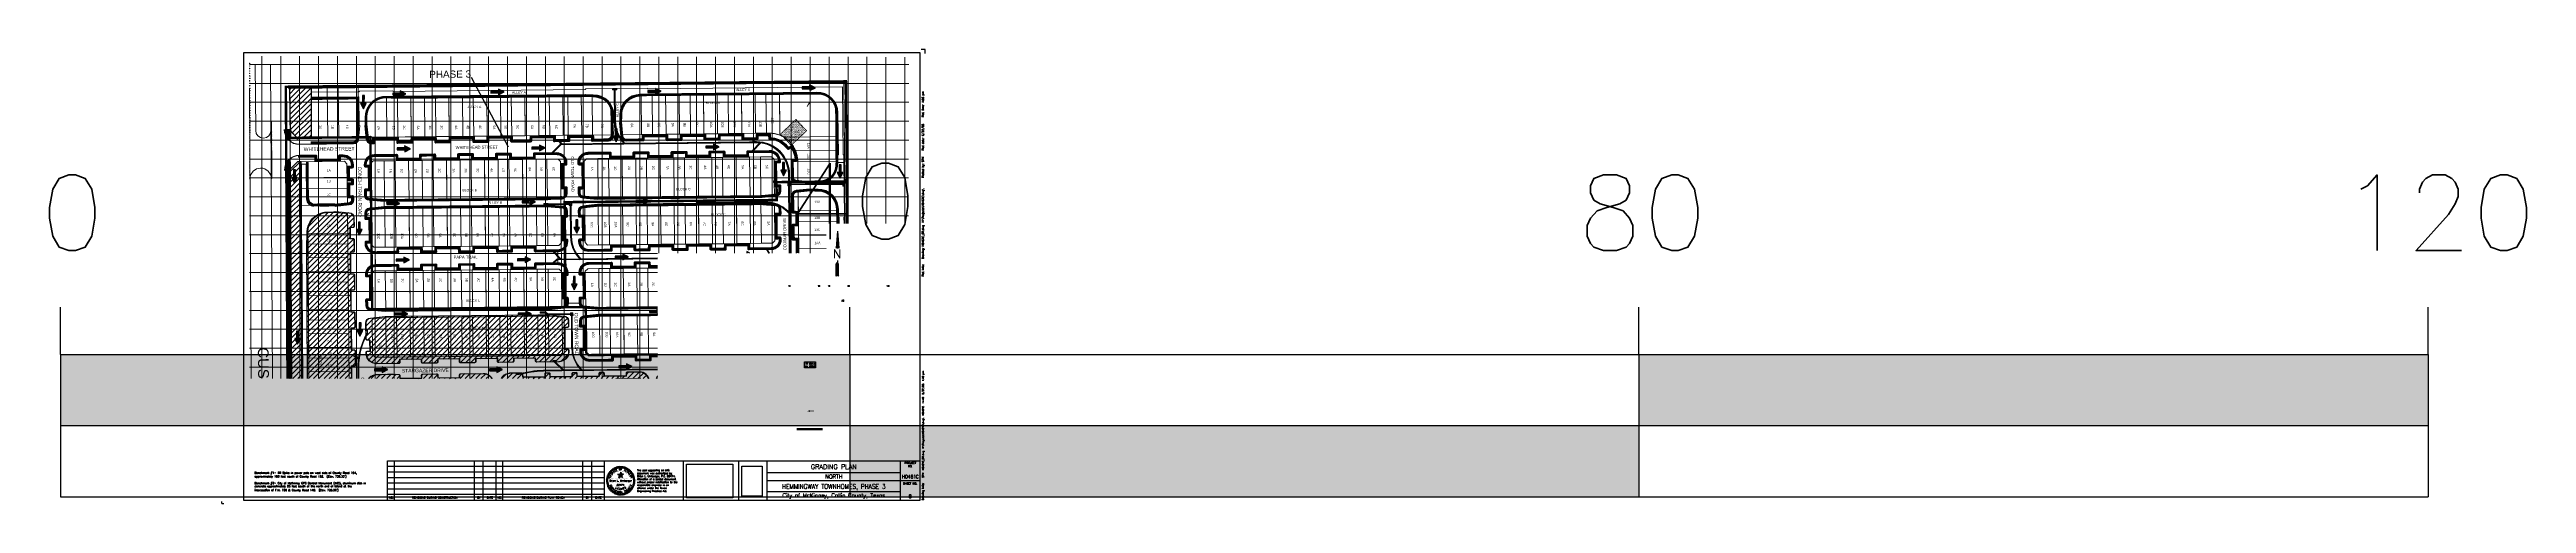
# Paper-space layout 'GRADING' of a CAD drawing. Extents: x -9 to 117, y 0 to 23.
# The model-space entities are those that its viewports show. They can reach past a viewport. Long polylines and large blocks are cut down to what shows.
import ezdxf
from ezdxf.enums import TextEntityAlignment as Align

# ---------------------------------------------------------------- set-up
doc = ezdxf.new("R2010")
doc.units = 0
doc.header["$LTSCALE"] = 40
doc.header["$MEASUREMENT"] = 0
doc.header["$XCLIPFRAME"] = 0
for name, pattern in [('ACAD_ISO02W100', [15, 12, -3]), ('DASHED', [0.75, 0.5, -0.25]), ('HIDDEN', [0.375, 0.25, -0.125]), ('HIDDEN2', [0.1875, 0.125, -0.0625]), ('PHANTOM2', [1.25, 0.625, -0.125, 0.125, -0.125, 0.125, -0.125]), ('XHO461C_PV$0$HIDDEN4', [0.0938, 0.0625, -0.0313])]:
    doc.linetypes.add(name, pattern=pattern)
for name, color, linetype in [('1 EROSION BLANKET', 84, 'Continuous'), ('1 SODDED LOT', 2, 'Continuous'), ('BASE', 7, 'Continuous'), ('C-ANNO-SCAL', 7, 'Continuous'), ('C-ANNO-SCAL-N', 7, 'Continuous'), ('C-ANNO-SEAL', 7, 'Continuous'), ('c-anno-titl', 7, 'Continuous'), ('c-anno-ttlb', 7, 'Continuous'), ('C-FLOW-ARRW-2', 7, 'Continuous'), ('C-FLOW-ARRW-E', 14, 'Continuous'), ('C-GRAD-FLOW-AROW-E', 12, 'Continuous'), ('C-PHASE-LBL', 2, 'Continuous'), ('C-PROP-WALL-PH2C-N', 5, 'Continuous'), ('C-STNAMES-PH3-N', 1, 'Continuous'), ('C-STNAMES-R11', 1, 'Continuous'), ('GRID', 254, 'DASHED'), ('LEGEND', 7, 'Continuous'), ('LIMITS OF DISTURBANCE', 1, 'Continuous'), ('STORM', 5, 'Continuous'), ('XHO461B_PT$0$V-AREA', 6, 'Continuous'), ('XHO461B_PT$0$V-BNDY-E', 14, 'Continuous'), ('XHO461B_PT$0$V-BNDY-N-P2', 2, 'PHANTOM2'), ('XHO461B_PT$0$V-PROP-SUBD-IDEN-BLOK-N-P2', 14, 'Continuous'), ('XHO461B_PT$0$V-PROP-SUBD-IDEN-N-P2', 14, 'Continuous'), ('XHO461B_PT$0$V-PROP-SUBD-N-P2', 14, 'HIDDEN2'), ('XHO461B_PT$0$V-RWAY-LINE-DETL-N-P2', 14, 'Continuous'), ('XHO461B_PT$0$V-RWAY-LINE-N-P2', 14, 'PHANTOM2'), ('XHO461B_ST$0$C-PHASE-BNDY', 14, 'Continuous'), ('XHO461C_PT$0$V-AREA', 6, 'Continuous'), ('XHO461C_PT$0$V-BNDY-ALL-N', 6, 'Continuous'), ('XHO461C_PT$0$V-BNDY-N-P3', 3, 'PHANTOM2'), ('XHO461C_PT$0$V-DETL A-N', 6, 'Continuous'), ('XHO461C_PT$0$V-PROP-CORN-N', 2, 'Continuous'), ('XHO461C_PT$0$V-PROP-SUBD-IDEN-BLOK-N-P3', 7, 'Continuous'), ('XHO461C_PT$0$V-PROP-SUBD-IDEN-N-P3', 7, 'Continuous'), ('XHO461C_PT$0$V-PROP-SUBD-N-P3', 7, 'Continuous'), ('XHO461C_PT$0$V-RWAY-LINE-N-P3', 4, 'PHANTOM2'), ('XHO461C_PV$0$C-BUTTONS-N', 7, 'Continuous'), ('XHO461C_PV$0$C-PHASE-BNDY', 3, 'Continuous'), ('XHO461C_PV$0$C-RAOD-SAWCUT-HATCH-N', 6, 'Continuous'), ('XHO461C_PV$0$C-ROAD-BACK-EX', 12, 'Continuous'), ('XHO461C_PV$0$C-ROAD-BACK-N', 4, 'Continuous'), ('XHO461C_PV$0$C-ROAD-BACK-PH2', 12, 'Continuous'), ('XHO461C_PV$0$C-ROAD-FACE-EX', 12, 'Continuous'), ('XHO461C_PV$0$C-ROAD-FACE-N', 2, 'Continuous'), ('XHO461C_PV$0$C-ROAD-FACE-PH2', 12, 'Continuous'), ('XHO461C_PV$0$C-ROAD-SAWCUT-N', 6, 'XHO461C_PV$0$HIDDEN4'), ('XHO461C_PV$0$C-SIDEWALK-HATCH-N', 6, 'Continuous'), ('XHO461C_PV$0$C-SIDEWALK-N', 2, 'Continuous'), ('XHO461C_PV$0$C-TRASH-PAD-HATCH', 6, 'Continuous'), ('XHO461C_PV$0$C-TRASH-PAD-N', 4, 'Continuous'), ('XHO461PT$0$C-ROAD-IDEN-N-P1', 1, 'Continuous'), ('XHO461PT$0$V-AREA-PLIN', 31, 'Continuous'), ('XHO461PT$0$V-BNDY-ALL-N', 6, 'Continuous'), ('XHO461PT$0$V-BNDY-N-P1', 3, 'Continuous'), ('XHO461PT$0$V-PROP-SUBD-IDEN-BLOK-N-P1', 7, 'Continuous'), ('XHO461PT$0$V-PROP-SUBD-IDEN-N-P1', 7, 'Continuous'), ('XHO461PT$0$V-PROP-SUBD-N-P1', 14, 'HIDDEN2'), ('XHO461PT$0$V-RWAY-LINE-N-P1', 6, 'PHANTOM2'), ('XHO461ST$0$C-PHASE-BNDY', 3, 'Continuous')]:
    doc.layers.add(name, color=color, linetype=linetype)
doc.layers.get('Defpoints').freeze()
doc.styles.add('AUTOTAG', font='simplex', dxfattribs={"height": 0.1})
doc.styles.add('C6', font='complex', dxfattribs={"height": 2.499})
doc.styles.add('L100', font='simplex', dxfattribs={"height": 4})
doc.styles.add('L120', font='simplex', dxfattribs={"height": 4.8})
doc.styles.add('L175', font='simplex', dxfattribs={"height": 7})
doc.styles.add('L200', font='simplex', dxfattribs={"height": 8})
doc.styles.add('L240', font='simplex', dxfattribs={"height": 9.6})
doc.styles.add('L90', font='simplex.shx', dxfattribs={"height": 0.09})
doc.styles.add('ROMANC', font='romanc', dxfattribs={"height": 1.840311})
doc.styles.add('S4', font='simplex', dxfattribs={"height": 1.668})
doc.styles.add('SIMPLEX', font='SIMPLEX', dxfattribs={"height": 0.005813})
doc.styles.get("Standard").update_dxf_attribs({"font": 'ARIAL.TTF'})
doc.styles.add('TEXT100', font='simplex.shx', dxfattribs={"height": 8.8})
picture_1 = doc.add_image_def('image1.jpg', size_in_pixel=(651, 316))

# ---------------------------------------------------------------- blocks, each defined once
blk = doc.blocks.new('oceticks')
at = {"layer": 'c-anno-titl'}
for p, q in [((35.65, 23), (35.45, 23)), ((35.65, 22.8), (35.65, 23)), ((0, 0), (0, 0.1)), ((0, 0), (0.1, 0))]:
    blk.add_line(p, q, dxfattribs=at)
blk = doc.blocks.new('eng36x24')
at = {"layer": 'c-anno-titl', "color": 5}
for p, q in [((35.4, 22.84), (1.1, 22.84)), ((1.1, 22.84), (1.1, 0.16)), ((35.4, 0.16), (35.4, 22.84)), ((8.4, 2.16), (35.4, 2.16)), ((8.4, 0.16), (8.4, 2.16)), ((13.9, 0.16), (13.9, 2.16)), ((19.4, 0.16), (19.4, 2.16)), ((23.4, 0.16), (23.4, 2.16)), ((27.65, 0.16), (27.65, 2.16)), ((1.1, 0.16), (35.4, 0.16))]:
    blk.add_line(p, q, dxfattribs=at)
at = {"layer": 'c-anno-titl', "color": 7}
for p, q in [((19.4, 1.87), (8.4, 1.87)), ((19.4, 1.59), (8.4, 1.59)), ((19.4, 1.3), (8.4, 1.3)), ((8.75, 0.16), (8.75, 2.16)), ((12.8, 0.16), (12.8, 2.16)), ((13.25, 0.16), (13.25, 2.16)), ((14.25, 0.16), (14.25, 2.16)), ((18.3, 0.16), (18.3, 2.16)), ((18.75, 0.16), (18.75, 2.16)), ((26.19, 2.16), (26.19, 0.16)), ((19.4, 1.02), (8.4, 1.02)), ((19.4, 0.73), (8.4, 0.73)), ((19.4, 0.45), (8.4, 0.45))]:
    blk.add_line(p, q, dxfattribs=at)
at = {"layer": 'c-anno-titl', "color": 1}
for p, q in [((27.65, 1.56), (34.4, 1.56)), ((34.4, 0.16), (34.4, 2.16)), ((27.65, 1.16), (34.4, 1.16)), ((27.65, 0.61), (34.4, 0.61)), ((34.4, 1.16), (35.4, 1.16))]:
    blk.add_line(p, q, dxfattribs=at)
at = {"layer": 'c-anno-titl'}
for q in [(0, 0.01), (0.01, 0)]:
    blk.add_line((0, 0), q, dxfattribs=at)
at = {"layer": 'c-anno-titl', "color": 7, "char_height": 0.1, "attachment_point": 2, "style": 'L100'}
for s, insert, width in [('PROJECT NO.', (34.9, 2.1), 0.68), ('NO.', (8.58, 0.35), 0.2), ('REVISIONS DURING CONSTRUCTION', (10.8, 0.35), 3.8575), ('BY', (13.03, 0.35), 0.2), ('DATE', (13.59, 0.35), 0.4358), ('NO.', (14.08, 0.35), 0.2), ('REVISIONS DURING PLAN REVIEW', (16.3, 0.35), 3.86), ('BY', (18.53, 0.35), 0.2), ('DATE', (19.09, 0.35), 0.4358), ('SHEET NO.', (34.89, 1.06), 0.82)]:
    blk.add_mtext(s, dxfattribs=dict(at, insert=insert, width=width))
at = {"layer": 'c-anno-titl'}
image = blk.add_image(picture_1, insert=(23.4, 0.11), size_in_units=(4.25, 2.06), dxfattribs=at)
image.set_boundary_path([(21.7, 26.4), (382.3, 289.8)])
image = blk.add_image(picture_1, insert=(23.4, 0.11), size_in_units=(4.25, 2.06), dxfattribs=at)
image.set_boundary_path([(452.8, 43.7), (611.2, 274.8)])
blk = doc.blocks.new('sheetdtl')
at = {"layer": 'c-anno-titl', "color": 3, "style": 'L240'}
for tag, p in [('DESC', (31.02, 1.86)), ('PRTITLE', (31.02, 0.86))]:
    blk.add_attdef(tag, text='', height=0.24, dxfattribs=at).set_placement(p, align=Align.MIDDLE_CENTER)
at = {"layer": 'c-anno-titl', "color": 1}
for tag, height, style, p in [('Detl', 0.2, 'L200', (31.02, 1.36)), ('JOBNO', 0.175, 'L175', (34.9, 1.36)), ('LOCO', 0.2, 'L200', (31.02, 0.41)), ('X', 0.175, 'L175', (34.89, 0.36))]:
    blk.add_attdef(tag, text='', height=height, dxfattribs=dict(at, style=style)).set_placement(p, align=Align.MIDDLE_CENTER)
blk = doc.blocks.new('dwgtag')
at = {"style": 'L90'}
for tag, p, flags in [('DESCRIPTION', (-0.1, 0.03), 8), ('PR', (0.12, 0.03), 9), ('SS', (0.33, 0.03), 9)]:
    blk.add_attdef(tag, p, '', height=0.09, rotation=90, dxfattribs=dict(at, flags=flags))
blk = doc.blocks.new('ps-plin')
at = {"style": 'AUTOTAG', "flags": 8}
blk.add_attdef('PLIN', (0, 0), '', height=0.1, rotation=90, dxfattribs=at)
blk = doc.blocks.new('NORTH9')
for points in [[(0.03, 1.95), (-0.08, 0.53), (0.03, 0.65)], [(0.03, 1.95), (0.03, 0.48)], [(0.03, 1.95), (0.14, 0.53), (0.03, 0.65)], [(0.03, 1.95), (0.03, 0.48)], [(0.03, -0.51), (0.03, -1.71), (-0.07, -1.84), (-0.07, -0.82), (0.03, -0.7)], [(0.03, -0.51), (0.03, -1.71), (0.12, -1.84), (0.12, -0.82), (0.03, -0.7)]]:
    blk.add_lwpolyline(points)
for points in [[(-0.08, 0.53), (0.03, 0.65), (0.03, 1.95)], [(0.14, 0.53), (0.03, 0.65), (0.03, 1.95)], [(-0.07, -1.84), (0.03, -1.71), (-0.07, -0.82), (0.03, -0.7)], [(0.12, -1.84), (0.03, -1.71), (0.12, -0.82), (0.03, -0.7)]]:
    blk.add_solid(points)
at = {"style": 'ROMANC'}
blk.add_text('N', height=0.736, dxfattribs=at).set_placement((0.01, -0.33), align=Align.CENTER)
at = {"style": 'ROMANC', "flags": 1}
blk.add_attdef('NORTH', (0.36, -2.2), '', height=0.0736, dxfattribs=at)
blk = doc.blocks.new('NORTH')
at = {"xscale": 0.75, "yscale": 0.75, "zscale": 0.75}
blk.add_blockref('NORTH9', (-0.02, 0.38), dxfattribs=at)
blk = doc.blocks.new('scale')
h = blk.add_hatch(color=7)
h.paths.add_polyline_path([(1.56, -6.67), (1.56, -3.07), (-38.44, -3.07), (-38.44, -6.67)])
h.paths.add_polyline_path([(1.56, -6.67), (1.56, -10.28), (41.56, -10.28), (41.56, -6.67)])
h.paths.add_polyline_path([(41.56, -3.07), (41.56, -6.67), (81.56, -6.67), (81.56, -3.07)])
at = {"color": 7}
for p, q in [((-38.44, -3.07), (-38.44, -0.67)), ((1.56, -3.07), (1.56, -0.67)), ((41.56, -3.07), (41.56, -0.67)), ((81.56, -3.07), (81.56, -0.67)), ((-38.44, -3.07), (1.56, -3.07)), ((-38.44, -3.07), (-38.44, -10.28)), ((1.56, -3.07), (81.56, -3.07)), ((1.56, -3.07), (1.56, -10.28)), ((41.56, -3.07), (41.56, -10.28)), ((81.56, -3.07), (81.56, -10.28)), ((-38.44, -6.67), (81.56, -6.67)), ((-38.44, -10.28), (1.56, -10.28)), ((1.56, -10.28), (81.56, -10.28))]:
    blk.add_line(p, q, dxfattribs=at)
at = {"color": 7, "style": 'L120'}
for s, p in [('40', (-1.58, 2.78)), ('0', (-39.5, 2.19)), ('80', (38.45, 2.19)), ('120', (77.17, 2.19))]:
    blk.add_text(s, height=3.84, dxfattribs=at).set_placement(p)
blk = doc.blocks.new('*X14')
at = {"color": 0}
for p, q in [((9.76, 1.43), (9.83, 1.51)), ((9.76, 1.44), (9.83, 1.51)), ((9.76, 1.42), (9.83, 1.5)), ((9.76, 1.41), (9.83, 1.49)), ((9.76, 1.45), (9.79, 1.48)), ((9.8, 1.44), (9.82, 1.47)), ((9.83, 1.52), (9.83, 1.52)), ((9.76, 1.41), (9.76, 1.41))]:
    blk.add_line(p, q, dxfattribs=at)
blk = doc.blocks.new('washout')
at = {"layer": 'BASE'}
h = blk.add_hatch(dxfattribs=at)
h.set_pattern_fill('AR-SAND', color=30, scale=1.29438, style=0)
h.set_pattern_definition([(37.5, (1095.3101, -97.0785), (-0.0815373, 2.494042), [0, -1.9674576, 0, -2.200446, 0, -2.1033675]), (7.5, (1095.31, -97.0785), (2.290764, 3.652929), [0, -1.0613916, 0, -1.7733006, 0, -0.6795495]), (327.5, (1093.718, -97.0785), (4.030883, 0.007325), [0, -0.64719, 0, -2.329884, 0, -3.041793]), (317.5, (1093.718, -97.0785), (3.89107, 1.136046), [0, -0.323595, 0, -1.5273684, 0, -1.747413])])
h.paths.add_polyline_path([(44.3, 0), (44.3, 32.4), (0, 32.4), (0, 0)])
at = {"layer": 'BASE', "color": 30, "linetype": 'ACAD_ISO02W100', "const_width": 1.62}
blk.add_lwpolyline([(0, 0), (44.3, 0), (44.3, 32.4), (0, 32.4)], close=True, dxfattribs=at)
blk = doc.blocks.new('A$C6F43044D')
at = {"layer": 'LEGEND', "xscale": 0.6953740157186985, "yscale": 0.6953740157186985, "zscale": 0.6953740159015006}
blk.add_blockref('washout', (0.6, 0.6), dxfattribs=at)

msp = doc.modelspace()

# ---------------------------------------------------------------- hatches: boundary and pattern name
at = {"layer": '1 SODDED LOT', "linetype": 'Continuous'}
h = msp.add_hatch(dxfattribs=at)
h.set_pattern_fill('ANSI31', color=256, scale=60, style=0)
h.paths.add_polyline_path([(2509197.9, 7105249.2), (2509212.7, 7105234.1), (2509241.2, 7105234.3), (2509241.1, 7105335.3), (2509197.1, 7105334.4)])
h = msp.add_hatch(dxfattribs=at)
h.set_pattern_fill('ANSI31', color=256, scale=60, style=0)
edge = h.paths.add_edge_path()
edge.add_line((2509336.1, 7104121), (2509335.1, 7104202.7))
edge.add_line((2509335.1, 7104202.7), (2509328.6, 7104203.1))
edge.add_line((2509328.6, 7104203.1), (2509317.7, 7104205.1))
edge.add_line((2509317.7, 7104205.1), (2509310.1, 7104208.8))
edge.add_line((2509310.1, 7104208.8), (2509304.4, 7104212.7))
edge.add_line((2509304.4, 7104212.7), (2509238.2, 7104268.8))
edge.add_arc((2509270.7, 7104298.6), 44.1, 182.233, 222.4658, ccw=False)
edge.add_line((2509226.6, 7104296.9), (2509220.4, 7105186.3))
edge.add_line((2509220.4, 7105186.3), (2509213.3, 7105186.3))
edge.add_line((2509213.3, 7105186.3), (2509198.4, 7105171.1))
edge.add_line((2509198.4, 7105171.1), (2509205.1, 7104134.3))
edge.add_line((2509205.1, 7104134.3), (2509204.9, 7104122.8))
edge.add_line((2509204.9, 7104122.8), (2509206.8, 7104120.8))
edge.add_line((2509206.8, 7104120.8), (2509335.2, 7104121.4))
edge.add_line((2509335.2, 7104121.4), (2509336.1, 7104121))
h = msp.add_hatch(dxfattribs=at)
h.set_pattern_fill('ANSI31', color=256, scale=60, style=0)
edge = h.paths.add_edge_path()
edge.add_line((2509670.1, 7104749.7), (2509669.7, 7104756.4))
edge.add_line((2509669.7, 7104756.4), (2509667.7, 7104757.6))
edge.add_line((2509667.7, 7104757.6), (2509643.7, 7104757.4))
edge.add_line((2509643.7, 7104757.4), (2509642.7, 7104757.4))
edge.add_line((2509642.7, 7104757.4), (2509641.5, 7104757))
edge.add_line((2509641.5, 7104757), (2509634.8, 7104755.2))
edge.add_line((2509634.8, 7104755.2), (2509629.1, 7104750.6))
edge.add_line((2509629.1, 7104750.6), (2509624.9, 7104744))
edge.add_line((2509624.9, 7104744), (2509623.6, 7104736.1))
edge.add_line((2509623.6, 7104736.1), (2509624, 7104733.5))
edge.add_line((2509624, 7104733.5), (2509632, 7104732.7))
edge.add_line((2509632, 7104732.7), (2509632, 7104688))
edge.add_line((2509632, 7104688), (2509624.6, 7104687.5))
edge.add_line((2509624.6, 7104687.5), (2509624.8, 7104677.7))
edge.add_line((2509624.8, 7104677.7), (2509632.8, 7104677.5))
edge.add_line((2509632.8, 7104677.5), (2509633.1, 7104633.7))
edge.add_line((2509633.1, 7104633.7), (2509624.3, 7104632.2))
edge.add_line((2509624.3, 7104632.2), (2509625.5, 7104622.9))
edge.add_line((2509625.5, 7104622.9), (2509633.2, 7104622.5))
edge.add_line((2509633.2, 7104622.5), (2509632.5, 7104578.6))
edge.add_line((2509632.5, 7104578.6), (2509627.5, 7104576.6))
edge.add_line((2509627.5, 7104576.6), (2509627, 7104513.2))
edge.add_line((2509627, 7104513.2), (2509634.5, 7104511.8))
edge.add_line((2509634.5, 7104511.8), (2509634.6, 7104468.3))
edge.add_line((2509634.6, 7104468.3), (2509626.9, 7104467.6))
edge.add_line((2509626.9, 7104467.6), (2509627.4, 7104458.1))
edge.add_line((2509627.4, 7104458.1), (2509634.2, 7104457.5))
edge.add_line((2509634.2, 7104457.5), (2509635.2, 7104413.4))
edge.add_line((2509635.2, 7104413.4), (2509627.4, 7104412.6))
edge.add_line((2509627.4, 7104412.6), (2509627.8, 7104403.5))
edge.add_line((2509627.8, 7104403.5), (2509635.3, 7104402.7))
edge.add_line((2509635.3, 7104402.7), (2509635.6, 7104380.9))
edge.add_line((2509635.6, 7104380.9), (2509628.4, 7104379.8))
edge.add_line((2509628.4, 7104379.8), (2509627.9, 7104353.3))
edge.add_arc((2509647.3, 7104352.9), 19.5, 178.9331, 279.26)
edge.add_line((2509650.4, 7104333.7), (2509672.5, 7104333.9))
edge.add_line((2509672.5, 7104333.9), (2509674.4, 7104336.2))
edge.add_line((2509674.4, 7104336.2), (2509674.2, 7104341.6))
edge.add_line((2509674.2, 7104341.6), (2509718.5, 7104342.6))
edge.add_line((2509718.5, 7104342.6), (2509720, 7104334.1))
edge.add_line((2509720, 7104334.1), (2509728.7, 7104335.4))
edge.add_line((2509728.7, 7104335.4), (2509729.2, 7104342.1))
edge.add_line((2509729.2, 7104342.1), (2509773.7, 7104343.2))
edge.add_line((2509773.7, 7104343.2), (2509774.6, 7104335.6))
edge.add_line((2509774.6, 7104335.6), (2509783.2, 7104335.3))
edge.add_line((2509783.2, 7104335.3), (2509784.4, 7104343))
edge.add_line((2509784.4, 7104343), (2509829.2, 7104343.8))
edge.add_line((2509829.2, 7104343.8), (2509830.1, 7104336))
edge.add_line((2509830.1, 7104336), (2509838.7, 7104336.4))
edge.add_line((2509838.7, 7104336.4), (2509839.2, 7104343.5))
edge.add_line((2509839.2, 7104343.5), (2509884, 7104344.2))
edge.add_line((2509884, 7104344.2), (2509884, 7104337))
edge.add_line((2509884, 7104337), (2509908.2, 7104336.6))
edge.add_arc((2509908.6, 7104358.1), 21.4, 269.1052, 363.7938)
edge.add_line((2509930, 7104359.5), (2509928.3, 7104361.1))
edge.add_line((2509928.3, 7104361.1), (2509922.6, 7104361.3))
edge.add_line((2509922.6, 7104361.3), (2509921.5, 7104405.1))
edge.add_line((2509921.5, 7104405.1), (2509929.5, 7104406.6))
edge.add_line((2509929.5, 7104406.6), (2509928.8, 7104415.7))
edge.add_line((2509928.8, 7104415.7), (2509922.5, 7104415.7))
edge.add_line((2509922.5, 7104415.7), (2509921.9, 7104416.4))
edge.add_line((2509921.9, 7104416.4), (2509921.1, 7104460.8))
edge.add_line((2509921.1, 7104460.8), (2509927.8, 7104461))
edge.add_line((2509927.8, 7104461), (2509928.5, 7104470.3))
edge.add_line((2509928.5, 7104470.3), (2509921.5, 7104471.3))
edge.add_line((2509921.5, 7104471.3), (2509920.7, 7104515.7))
edge.add_line((2509920.7, 7104515.7), (2509927.8, 7104516.5))
edge.add_line((2509927.8, 7104516.5), (2509927.5, 7104525.1))
edge.add_line((2509927.5, 7104525.1), (2509920.6, 7104526.2))
edge.add_line((2509920.6, 7104526.2), (2509918.8, 7104570.2))
edge.add_line((2509918.8, 7104570.2), (2509926.9, 7104570.8))
edge.add_line((2509926.9, 7104570.8), (2509926.1, 7104580.2))
edge.add_line((2509926.1, 7104580.2), (2509920.1, 7104580.2))
edge.add_line((2509920.1, 7104580.2), (2509919.7, 7104625.5))
edge.add_line((2509919.7, 7104625.5), (2509926.2, 7104626.5))
edge.add_line((2509926.2, 7104626.5), (2509926.8, 7104635.9))
edge.add_line((2509926.8, 7104635.9), (2509919.7, 7104636))
edge.add_line((2509919.7, 7104636), (2509919.1, 7104680.4))
edge.add_line((2509919.1, 7104680.4), (2509926.6, 7104681.5))
edge.add_line((2509926.6, 7104681.5), (2509925.5, 7104690.7))
edge.add_line((2509925.5, 7104690.7), (2509919.1, 7104690.7))
edge.add_line((2509919.1, 7104690.7), (2509919, 7104735.4))
edge.add_line((2509919, 7104735.4), (2509925.9, 7104736))
edge.add_line((2509925.9, 7104736), (2509925.9, 7104742))
edge.add_arc((2509908, 7104742), 17.9, 0, 93.8483)
edge.add_arc((2509890.9, 7104996.4), 237, 267.5658, 273.8483, ccw=False)
edge.add_line((2509880.9, 7104759.6), (2509879.6, 7104751.5))
edge.add_line((2509879.6, 7104751.5), (2509835, 7104751.4))
edge.add_line((2509835, 7104751.4), (2509834.3, 7104758.6))
edge.add_line((2509834.3, 7104758.6), (2509825.2, 7104758.9))
edge.add_line((2509825.2, 7104758.9), (2509824.6, 7104751.5))
edge.add_line((2509824.6, 7104751.5), (2509780, 7104750.7))
edge.add_line((2509780, 7104750.7), (2509779.6, 7104758.7))
edge.add_line((2509779.6, 7104758.7), (2509770.6, 7104758.5))
edge.add_line((2509770.6, 7104758.5), (2509769.9, 7104750.7))
edge.add_line((2509769.9, 7104750.7), (2509725, 7104750.4))
edge.add_line((2509725, 7104750.4), (2509724.3, 7104757))
edge.add_line((2509724.3, 7104757), (2509715.1, 7104757.6))
edge.add_line((2509715.1, 7104757.6), (2509714.2, 7104749.8))
edge.add_line((2509714.2, 7104749.8), (2509670.8, 7104749.6))
edge.add_line((2509670.8, 7104749.6), (2509670.1, 7104749.7))

# ---------------------------------------------------------------- linework, layer by layer
at = {"color": 7, "lineweight": 0}
for p, q in [((2510249.3, 7105302.7, -716), (2510246.3, 7105298.4, -716)), ((2510251.8, 7105306.3, -716), (2510249.3, 7105302.7, -716)), ((2510251.8, 7105306.3, -716), (2510251.8, 7105306.3, -716))]:
    msp.add_line(p, q, dxfattribs=at)
for points in [[(2509421.4, 7105329.6), (2509421.5, 7105325.7), (2509406.1, 7105325.5), (2509406.2, 7105321.6), (2509421.6, 7105321.9), (2509421.6, 7105318), (2509433, 7105324), (2509421.4, 7105329.6)], [(2509620.6, 7105333.3), (2509620.6, 7105329.5), (2509605.3, 7105329.2), (2509605.3, 7105325.4), (2509620.7, 7105325.6), (2509620.7, 7105321.8), (2509632.2, 7105327.7), (2509620.6, 7105333.3)], [(2509938.7, 7105334.7), (2509938.8, 7105330.9), (2509923.4, 7105330.6), (2509923.5, 7105326.8), (2509938.8, 7105327), (2509938.9, 7105323.2), (2509950.3, 7105329.1), (2509938.7, 7105334.7)], [(2510251.4, 7105341.9), (2510251.4, 7105338), (2510236.1, 7105337.8), (2510236.1, 7105333.9), (2510251.5, 7105334.2), (2510251.5, 7105330.3), (2510263, 7105336.3), (2510251.4, 7105341.9)], [(2509352.4, 7105304.9), (2509348.5, 7105304.9), (2509348.7, 7105320.3), (2509344.8, 7105320.3), (2509344.7, 7105304.9), (2509340.9, 7105305), (2509346.5, 7105293.4), (2509352.4, 7105304.9)], [(2509864.8, 7105237.8), (2509860.9, 7105237.8), (2509861.1, 7105253.2), (2509857.2, 7105253.2), (2509857.1, 7105237.9), (2509853.3, 7105237.9), (2509858.9, 7105226.3), (2509864.8, 7105237.8)], [(2509430.3, 7105218.2), (2509430.4, 7105214.3), (2509415, 7105214.1), (2509415.1, 7105210.2), (2509430.4, 7105210.5), (2509430.5, 7105206.6), (2509441.9, 7105212.6), (2509430.3, 7105218.2)], [(2509703.6, 7105219.7), (2509703.7, 7105215.9), (2509688.3, 7105215.6), (2509688.4, 7105211.8), (2509703.7, 7105212.1), (2509703.8, 7105208.2), (2509715.2, 7105214.2), (2509703.6, 7105219.7)], [(2510056.2, 7105222.1), (2510056.3, 7105218.2), (2510040.9, 7105218), (2510041, 7105214.2), (2510056.4, 7105214.4), (2510056.4, 7105210.6), (2510067.8, 7105216.5), (2510056.2, 7105222.1)], [(2510204.3, 7105169.2), (2510200.5, 7105169.2), (2510200.6, 7105184.6), (2510196.7, 7105184.6), (2510196.6, 7105169.3), (2510192.8, 7105169.3), (2510198.5, 7105157.7), (2510204.3, 7105169.2)], [(2510318.9, 7105164.6), (2510315, 7105164.7), (2510315.2, 7105180), (2510311.3, 7105180), (2510311.2, 7105164.7), (2510307.4, 7105164.7), (2510313, 7105153.1), (2510318.9, 7105164.6)], [(2509212.6, 7105154.5), (2509208.8, 7105154.6), (2509208.9, 7105169.9), (2509205, 7105169.9), (2509204.9, 7105154.6), (2509201.1, 7105154.6), (2509206.7, 7105143.1), (2509212.6, 7105154.5)], [(2509409.1, 7105107.5), (2509409.2, 7105103.6), (2509393.8, 7105103.4), (2509393.9, 7105099.5), (2509409.2, 7105099.8), (2509409.3, 7105095.9), (2509420.7, 7105101.9), (2509409.1, 7105107.5)], [(2509684, 7105110.6), (2509684, 7105106.8), (2509668.7, 7105106.5), (2509668.7, 7105102.7), (2509684.1, 7105102.9), (2509684.2, 7105099.1), (2509695.6, 7105105), (2509684, 7105110.6)], [(2509914.4, 7105111.6), (2509914.5, 7105107.8), (2509899.2, 7105107.6), (2509899.2, 7105103.7), (2509914.6, 7105104), (2509914.6, 7105100.1), (2509926.1, 7105106.1), (2509914.4, 7105111.6)], [(2509344.1, 7105048.6), (2509340.3, 7105048.7), (2509340.4, 7105064), (2509336.5, 7105064), (2509336.4, 7105048.7), (2509332.6, 7105048.7), (2509338.2, 7105037.2), (2509344.1, 7105048.6)], [(2509785, 7105053), (2509781.2, 7105053), (2509781.3, 7105068.4), (2509777.4, 7105068.4), (2509777.3, 7105053), (2509773.5, 7105053.1), (2509779.1, 7105041.5), (2509785, 7105053)], [(2509428.3, 7104992.8), (2509428.4, 7104989), (2509413, 7104988.7), (2509413.1, 7104984.9), (2509428.5, 7104985.1), (2509428.5, 7104981.3), (2509439.9, 7104987.2), (2509428.3, 7104992.8)], [(2509674.3, 7104993.5), (2509674.4, 7104989.7), (2509659, 7104989.4), (2509659.1, 7104985.6), (2509674.5, 7104985.8), (2509674.5, 7104982), (2509685.9, 7104987.9), (2509674.3, 7104993.5)], [(2509872.5, 7104999), (2509872.6, 7104995.2), (2509857.2, 7104995), (2509857.3, 7104991.1), (2509872.7, 7104991.4), (2509872.7, 7104987.5), (2509884.1, 7104993.5), (2509872.5, 7104999)], [(2510124.2, 7105004), (2510124.3, 7105000.1), (2510109, 7104999.9), (2510109, 7104996), (2510124.4, 7104996.3), (2510124.4, 7104992.4), (2510135.9, 7104998.4), (2510124.2, 7105004)], [(2509779.8, 7104938), (2509776, 7104938.1), (2509776.1, 7104953.4), (2509772.3, 7104953.5), (2509772.1, 7104938.1), (2509768.3, 7104938.1), (2509774, 7104926.6), (2509779.8, 7104938)], [(2510205.7, 7104933.1), (2510201.8, 7104933.1), (2510202, 7104948.5), (2510198.1, 7104948.5), (2510198, 7104933.1), (2510194.1, 7104933.2), (2510199.8, 7104921.6), (2510205.7, 7104933.1)], [(2509424.9, 7104883.4), (2509424.9, 7104879.5), (2509409.6, 7104879.3), (2509409.6, 7104875.4), (2509425, 7104875.7), (2509425.1, 7104871.8), (2509436.5, 7104877.8), (2509424.9, 7104883.4)], [(2509675.7, 7104883.4), (2509675.8, 7104879.5), (2509660.4, 7104879.3), (2509660.5, 7104875.4), (2509675.8, 7104875.7), (2509675.9, 7104871.8), (2509687.3, 7104877.8), (2509675.7, 7104883.4)], [(2509941.8, 7104888.2), (2509941.9, 7104884.4), (2509926.5, 7104884.1), (2509926.6, 7104880.3), (2509941.9, 7104880.5), (2509942, 7104876.7), (2509953.4, 7104882.6), (2509941.8, 7104888.2)], [(2510134.3, 7104891.4), (2510134.4, 7104887.6), (2510119, 7104887.4), (2510119.1, 7104883.5), (2510134.5, 7104883.8), (2510134.5, 7104879.9), (2510146, 7104885.9), (2510134.3, 7104891.4)], [(2510322.3, 7104899), (2510318.5, 7104899), (2510318.6, 7104914.4), (2510314.8, 7104914.4), (2510314.6, 7104899.1), (2510310.8, 7104899.1), (2510316.5, 7104887.5), (2510322.3, 7104899)], [(2509218.8, 7104827.6), (2509215, 7104827.7), (2509215.1, 7104843), (2509211.3, 7104843.1), (2509211.1, 7104827.7), (2509207.3, 7104827.7), (2509213, 7104816.2), (2509218.8, 7104827.6)], [(2509345.5, 7104844), (2509341.6, 7104844.1), (2509341.8, 7104859.4), (2509337.9, 7104859.5), (2509337.8, 7104844.1), (2509334, 7104844.1), (2509339.6, 7104832.6), (2509345.5, 7104844)], [(2509879.8, 7104776.4), (2509879.8, 7104772.6), (2509864.5, 7104772.4), (2509864.5, 7104768.5), (2509879.9, 7104768.8), (2509880, 7104764.9), (2509891.4, 7104770.9), (2509879.8, 7104776.4)], [(2510138, 7104780.7), (2510138, 7104776.8), (2510122.7, 7104776.6), (2510122.7, 7104772.8), (2510138.1, 7104773), (2510138.2, 7104769.2), (2510149.6, 7104775.1), (2510138, 7104780.7)], [(2509384.6, 7104770.3), (2509384.6, 7104766.5), (2509369.3, 7104766.3), (2509369.3, 7104762.4), (2509384.7, 7104762.7), (2509384.7, 7104758.8), (2509396.2, 7104764.8), (2509384.6, 7104770.3)], [(2509617.3, 7104770.3), (2509617.4, 7104766.5), (2509602, 7104766.3), (2509602.1, 7104762.4), (2509617.5, 7104762.7), (2509617.5, 7104758.8), (2509629, 7104764.8), (2509617.3, 7104770.3)]]:
    msp.add_lwpolyline(points, close=True)
at = {"color": 254}
for points in [[(2509406.1, 7105325.5), (2509406.2, 7105321.6), (2509421.5, 7105325.7), (2509421.6, 7105321.9)], [(2509421.6, 7105318), (2509421.4, 7105329.6), (2509433, 7105324), (2509421.4, 7105329.6)], [(2509605.3, 7105329.2), (2509605.3, 7105325.4), (2509620.6, 7105329.5), (2509620.7, 7105325.6)], [(2509620.7, 7105321.8), (2509620.6, 7105333.3), (2509632.2, 7105327.7), (2509620.6, 7105333.3)], [(2509923.4, 7105330.6), (2509923.5, 7105326.8), (2509938.8, 7105330.9), (2509938.8, 7105327)], [(2509938.9, 7105323.2), (2509938.7, 7105334.7), (2509950.3, 7105329.1), (2509938.7, 7105334.7)], [(2510236.1, 7105337.8), (2510236.1, 7105333.9), (2510251.4, 7105338), (2510251.5, 7105334.2)], [(2510251.5, 7105330.3), (2510251.4, 7105341.9), (2510263, 7105336.3), (2510251.4, 7105341.9)], [(2509340.9, 7105305), (2509352.4, 7105304.9), (2509346.5, 7105293.4), (2509352.4, 7105304.9)], [(2509348.7, 7105320.3), (2509344.8, 7105320.3), (2509348.5, 7105304.9), (2509344.7, 7105304.9)], [(2509853.3, 7105237.9), (2509864.8, 7105237.8), (2509858.9, 7105226.3), (2509864.8, 7105237.8)], [(2509861.1, 7105253.2), (2509857.2, 7105253.2), (2509860.9, 7105237.8), (2509857.1, 7105237.9)], [(2509415, 7105214.1), (2509415.1, 7105210.2), (2509430.4, 7105214.3), (2509430.4, 7105210.5)], [(2509430.5, 7105206.6), (2509430.3, 7105218.2), (2509441.9, 7105212.6), (2509430.3, 7105218.2)], [(2509688.3, 7105215.6), (2509688.4, 7105211.8), (2509703.7, 7105215.9), (2509703.7, 7105212.1)], [(2509703.8, 7105208.2), (2509703.6, 7105219.7), (2509715.2, 7105214.2), (2509703.6, 7105219.7)], [(2510040.9, 7105218), (2510041, 7105214.2), (2510056.3, 7105218.2), (2510056.4, 7105214.4)], [(2510056.4, 7105210.6), (2510056.2, 7105222.1), (2510067.8, 7105216.5), (2510056.2, 7105222.1)], [(2510200.6, 7105184.6), (2510196.7, 7105184.6), (2510200.5, 7105169.2), (2510196.6, 7105169.3)], [(2510315.2, 7105180), (2510311.3, 7105180), (2510315, 7105164.7), (2510311.2, 7105164.7)], [(2509201.1, 7105154.6), (2509212.6, 7105154.5), (2509206.7, 7105143.1), (2509212.6, 7105154.5)], [(2509208.9, 7105169.9), (2509205, 7105169.9), (2509208.8, 7105154.6), (2509204.9, 7105154.6)], [(2510192.8, 7105169.3), (2510204.3, 7105169.2), (2510198.5, 7105157.7), (2510204.3, 7105169.2)], [(2510307.4, 7105164.7), (2510318.9, 7105164.6), (2510313, 7105153.1), (2510318.9, 7105164.6)], [(2509393.8, 7105103.4), (2509393.9, 7105099.5), (2509409.2, 7105103.6), (2509409.2, 7105099.8)], [(2509409.3, 7105095.9), (2509409.1, 7105107.5), (2509420.7, 7105101.9), (2509409.1, 7105107.5)], [(2509668.7, 7105106.5), (2509668.7, 7105102.7), (2509684, 7105106.8), (2509684.1, 7105102.9)], [(2509684.2, 7105099.1), (2509684, 7105110.6), (2509695.6, 7105105), (2509684, 7105110.6)], [(2509899.2, 7105107.6), (2509899.2, 7105103.7), (2509914.5, 7105107.8), (2509914.6, 7105104)], [(2509914.6, 7105100.1), (2509914.4, 7105111.6), (2509926.1, 7105106.1), (2509914.4, 7105111.6)], [(2509332.6, 7105048.7), (2509344.1, 7105048.6), (2509338.2, 7105037.2), (2509344.1, 7105048.6)], [(2509340.4, 7105064), (2509336.5, 7105064), (2509340.3, 7105048.7), (2509336.4, 7105048.7)], [(2509773.5, 7105053.1), (2509785, 7105053), (2509779.1, 7105041.5), (2509785, 7105053)], [(2509781.3, 7105068.4), (2509777.4, 7105068.4), (2509781.2, 7105053), (2509777.3, 7105053)], [(2509413, 7104988.7), (2509413.1, 7104984.9), (2509428.4, 7104989), (2509428.5, 7104985.1)], [(2509428.5, 7104981.3), (2509428.3, 7104992.8), (2509439.9, 7104987.2), (2509428.3, 7104992.8)], [(2509659, 7104989.4), (2509659.1, 7104985.6), (2509674.4, 7104989.7), (2509674.5, 7104985.8)], [(2509674.5, 7104982), (2509674.3, 7104993.5), (2509685.9, 7104987.9), (2509674.3, 7104993.5)], [(2509857.2, 7104995), (2509857.3, 7104991.1), (2509872.6, 7104995.2), (2509872.7, 7104991.4)], [(2509872.7, 7104987.5), (2509872.5, 7104999), (2509884.1, 7104993.5), (2509872.5, 7104999)], [(2510109, 7104999.9), (2510109, 7104996), (2510124.3, 7105000.1), (2510124.4, 7104996.3)], [(2510124.4, 7104992.4), (2510124.2, 7105004), (2510135.9, 7104998.4), (2510124.2, 7105004)], [(2509768.3, 7104938.1), (2509779.8, 7104938), (2509774, 7104926.6), (2509779.8, 7104938)], [(2509776.1, 7104953.4), (2509772.3, 7104953.5), (2509776, 7104938.1), (2509772.1, 7104938.1)], [(2510194.1, 7104933.2), (2510205.7, 7104933.1), (2510199.8, 7104921.6), (2510205.7, 7104933.1)], [(2510202, 7104948.5), (2510198.1, 7104948.5), (2510201.8, 7104933.1), (2510198, 7104933.1)], [(2509409.6, 7104879.3), (2509409.6, 7104875.4), (2509424.9, 7104879.5), (2509425, 7104875.7)], [(2509425.1, 7104871.8), (2509424.9, 7104883.4), (2509436.5, 7104877.8), (2509424.9, 7104883.4)], [(2509660.4, 7104879.3), (2509660.5, 7104875.4), (2509675.8, 7104879.5), (2509675.8, 7104875.7)], [(2509675.9, 7104871.8), (2509675.7, 7104883.4), (2509687.3, 7104877.8), (2509675.7, 7104883.4)], [(2509926.5, 7104884.1), (2509926.6, 7104880.3), (2509941.9, 7104884.4), (2509941.9, 7104880.5)], [(2509942, 7104876.7), (2509941.8, 7104888.2), (2509953.4, 7104882.6), (2509941.8, 7104888.2)], [(2510119, 7104887.4), (2510119.1, 7104883.5), (2510134.4, 7104887.6), (2510134.5, 7104883.8)], [(2510134.5, 7104879.9), (2510134.3, 7104891.4), (2510146, 7104885.9), (2510134.3, 7104891.4)], [(2510310.8, 7104899.1), (2510322.3, 7104899), (2510316.5, 7104887.5), (2510322.3, 7104899)], [(2510318.6, 7104914.4), (2510314.8, 7104914.4), (2510318.5, 7104899), (2510314.6, 7104899.1)], [(2509207.3, 7104827.7), (2509218.8, 7104827.6), (2509213, 7104816.2), (2509218.8, 7104827.6)], [(2509215.1, 7104843), (2509211.3, 7104843.1), (2509215, 7104827.7), (2509211.1, 7104827.7)], [(2509334, 7104844.1), (2509345.5, 7104844), (2509339.6, 7104832.6), (2509345.5, 7104844)], [(2509341.8, 7104859.4), (2509337.9, 7104859.5), (2509341.6, 7104844.1), (2509337.8, 7104844.1)], [(2509864.5, 7104772.4), (2509864.5, 7104768.5), (2509879.8, 7104772.6), (2509879.9, 7104768.8)], [(2509880, 7104764.9), (2509879.8, 7104776.4), (2509891.4, 7104770.9), (2509879.8, 7104776.4)], [(2510122.7, 7104776.6), (2510122.7, 7104772.8), (2510138, 7104776.8), (2510138.1, 7104773)], [(2510138.2, 7104769.2), (2510138, 7104780.7), (2510149.6, 7104775.1), (2510138, 7104780.7)], [(2509369.3, 7104766.3), (2509369.3, 7104762.4), (2509384.6, 7104766.5), (2509384.7, 7104762.7)], [(2509384.7, 7104758.8), (2509384.6, 7104770.3), (2509396.2, 7104764.8), (2509384.6, 7104770.3)], [(2509602, 7104766.3), (2509602.1, 7104762.4), (2509617.4, 7104766.5), (2509617.5, 7104762.7)], [(2509617.5, 7104758.8), (2509617.3, 7104770.3), (2509629, 7104764.8), (2509617.3, 7104770.3)]]:
    msp.add_solid(points, dxfattribs=at)
at = {"layer": '1 EROSION BLANKET', "linetype": 'Continuous', "const_width": 5}
for points in [[(2510042.2, 7105322.8), (2510267.9, 7105325, -0.378653), (2510305.6, 7105292.3), (2510306.4, 7105184.2), (2510305.8, 7105176.8, -0.373906), (2510274.5, 7105146), (2510251.3, 7105144.4), (2510224.4, 7105146.6), (2510221.5, 7105147.6), (2510218.8, 7105149.4), (2510217.4, 7105152.1), (2510217.1, 7105155.4), (2510216.7, 7105186.6), (2510216.7, 7105187.2), (2510216.7, 7105187.5), (2510216.7, 7105188), (2510224.9, 7105188.5), (2510224, 7105195.2), (2510223.2, 7105200.2), (2510220.1, 7105208.5), (2510215.9, 7105216.9), (2510215.5, 7105217.5), (2510208.9, 7105214.1), (2510206.6, 7105215.5), (2510202.8, 7105220.2), (2510194.9, 7105226.2), (2510189.6, 7105229.1), (2510181.1, 7105232.1), (2510174.7, 7105233.1), (2510171.2, 7105233.5), (2510170.6, 7105234.6), (2510170.3, 7105240.7), (2510144.8, 7105241.2), (2510144.3, 7105233.5), (2510140.5, 7105233.5), (2510116.5, 7105233.1), (2510116.3, 7105241.3), (2510068.1, 7105240.5), (2510067.4, 7105232.5), (2510039.2, 7105232.2), (2510039.2, 7105239.9), (2509990.6, 7105239.7), (2509990.5, 7105231.5), (2509962.5, 7105231.4), (2509962.1, 7105239.3), (2509913.3, 7105238.8), (2509913.3, 7105230.9), (2509877.7, 7105230.6), (2509875.4, 7105231.2), (2509873.8, 7105232.8), (2509871.7, 7105235.8), (2509871, 7105239.1), (2509868.5, 7105266.4), (2509869.3, 7105284.8), (2509869.6, 7105289.7), (2509872, 7105296.5), (2509875.8, 7105303.7), (2509880.9, 7105309.7), (2509886.5, 7105314.2), (2509893.4, 7105317.6), (2509900.2, 7105320), (2509908.7, 7105321.5)], [(2509455.4, 7105316.5), (2509810.4, 7105319.8), (2509820.3, 7105318.6), (2509828.2, 7105316.1, -0.282446), (2509850, 7105291.2), (2509850.6, 7105241.2, -0.423985), (2509841, 7105231.1, -0.010534), (2509812.3, 7105230.5), (2509812, 7105238.5), (2509764, 7105238.2), (2509762.2, 7105238.2), (2509762.2, 7105230.9), (2509762.1, 7105229.5), (2509761.2, 7105229.6), (2509757.9, 7105229.8), (2509737.5, 7105229.5), (2509734.6, 7105229.5), (2509734.6, 7105236.7), (2509686.3, 7105237.1), (2509685.6, 7105229.4), (2509684.6, 7105229.1), (2509653.9, 7105228.9), (2509647.7, 7105228.7), (2509647.7, 7105235.8), (2509598.5, 7105236.2), (2509598.2, 7105228.1), (2509597.2, 7105228), (2509571.7, 7105228), (2509570.5, 7105229.7), (2509570.2, 7105235.7), (2509522.3, 7105235.6), (2509521.2, 7105228.4), (2509521.3, 7105227.8), (2509515.1, 7105227.7), (2509496.9, 7105227.4), (2509493.2, 7105227.2), (2509493, 7105234.6), (2509444.7, 7105234.4), (2509444.4, 7105226.7), (2509442.6, 7105226.5), (2509418.4, 7105226.4), (2509416.5, 7105226.9), (2509416.6, 7105233.7), (2509366.8, 7105233.7), (2509366.8, 7105228.5), (2509366.3, 7105226.7), (2509360.1, 7105226.6), (2509356.1, 7105229.3), (2509355.4, 7105234.2), (2509352.3, 7105260.5), (2509352.2, 7105276, -0.38757), (2509387.8, 7105317)], [(2509424.8, 7105190.9), (2509461.4, 7105191.2), (2509462.4, 7105191.2), (2509462.7, 7105198.1), (2509462.8, 7105199.1), (2509489.3, 7105199.6), (2509490.6, 7105199), (2509490.5, 7105191.7), (2509540.2, 7105191.9), (2509539.8, 7105198.7), (2509539.8, 7105200.5), (2509542, 7105200.5), (2509567.3, 7105200.6), (2509567.6, 7105196.6), (2509567.6, 7105193), (2509617.2, 7105192.8), (2509616.9, 7105200.6), (2509617.4, 7105201), (2509644, 7105201.1), (2509644.6, 7105199.4), (2509644.6, 7105193.5), (2509693.4, 7105193.7), (2509693.4, 7105201.5), (2509694.3, 7105202.1), (2509738.5, 7105202.1), (2509744, 7105201.6), (2509748, 7105199.6, -0.322828), (2509757.1, 7105183.2, -0.395618), (2509754.8, 7105181.3), (2509749.1, 7105181.3), (2509749.3, 7105133), (2509756.9, 7105132.7), (2509757.4, 7105132.2), (2509757.4, 7105122.6, -0.433751), (2509745.7, 7105111.7), (2509388.5, 7105108.1), (2509358, 7105110.6), (2509355.6, 7105111.5), (2509353.2, 7105113.4), (2509351.7, 7105116), (2509351.3, 7105119.1), (2509351.3, 7105128.9), (2509359.1, 7105128.9), (2509359.1, 7105178), (2509352.1, 7105177.5), (2509350.6, 7105180), (2509351.7, 7105185.9), (2509354.2, 7105190.7), (2509357, 7105194.3), (2509363.2, 7105197.6), (2509368.3, 7105198.2), (2509413.1, 7105198.7), (2509414.6, 7105198.4), (2509414.9, 7105190.8)], [(2509441.8, 7105093.2), (2509721.5, 7105096.4), (2509747, 7105094.3), (2509751.3, 7105093.9), (2509753.9, 7105092.9, -0.237791), (2509757.3, 7105089.2, -0.054936), (2509757.9, 7105085.1, -0.021959), (2509758, 7105076.1), (2509750.3, 7105075.8), (2509750.4, 7105027.5), (2509750.4, 7105027.1), (2509758.4, 7105027), (2509758.6, 7105026.7), (2509758.5, 7105024.1), (2509757.9, 7105019.4), (2509756, 7105015, -0.196263), (2509749.6, 7105008.5, -0.007207), (2509745.1, 7105006.7), (2509740.5, 7105006.1), (2509695.8, 7105005.7), (2509695.6, 7105006.4), (2509695.6, 7105013), (2509695.6, 7105013.6), (2509647.9, 7105013.2), (2509646.9, 7105013.2), (2509646.9, 7105005.7), (2509619.5, 7105004.9), (2509619, 7105004.9), (2509618.6, 7105012.8), (2509570.4, 7105012.4), (2509570, 7105012.4), (2509569.7, 7105004.4), (2509541.9, 7105004.2), (2509541.6, 7105011.9), (2509493, 7105011.7), (2509492.7, 7105003.9), (2509465.2, 7105003.8), (2509464.8, 7105004.9), (2509464.7, 7105007.8), (2509464.6, 7105010.9), (2509416.3, 7105011), (2509415.9, 7105003.3), (2509371.6, 7105002.4), (2509365.6, 7105003.1), (2509361.3, 7105004.7), (2509357.5, 7105007.7), (2509354.9, 7105011.4, -0.189847), (2509352.4, 7105022.3), (2509359.6, 7105022.5), (2509359.8, 7105071.6), (2509352.2, 7105071.7), (2509351.9, 7105074.9), (2509351.9, 7105083), (2509352.6, 7105085.4), (2509354.2, 7105087.8), (2509356.6, 7105089.4), (2509359.9, 7105090.1), (2509371.4, 7105091.3), (2509389, 7105093)]]:
    msp.add_lwpolyline(points, format="xyb", close=True, dxfattribs=at)
for points in [[(2509240.8, 7105313.9), (2509334.5, 7105315.1), (2509335.5, 7105259), (2509333.8, 7105232.5), (2509332.8, 7105229.3), (2509331.1, 7105226.9), (2509328.9, 7105225.7), (2509326, 7105225.2), (2509239.7, 7105225.2)], [(2509214.1, 7105197), (2509249.4, 7105197.2), (2509249.7, 7105188.9), (2509298.8, 7105189.7), (2509298.6, 7105197.6), (2509300.3, 7105197.8), (2509310.7, 7105197.1), (2509315.3, 7105195.1), (2509318.6, 7105192.5), (2509321.7, 7105188.6), (2509323.2, 7105184.3), (2509323.8, 7105179.6), (2509323.9, 7105175.9), (2509316.5, 7105175.8), (2509316.1, 7105149.1), (2509324.2, 7105149), (2509324.3, 7105141.9), (2509317.5, 7105141.9), (2509316.4, 7105141.9), (2509316.5, 7105114.6), (2509324.5, 7105115), (2509323.7, 7105105.9), (2509319.3, 7105101.7), (2509290, 7105098.5), (2509287.8, 7105099.3), (2509243.9, 7105099), (2509236.5, 7105103.9), (2509233.7, 7105113), (2509232.8, 7105186.5)], [(2510221.9, 7104721.8), (2510221.5, 7104749.9), (2510229.2, 7104749.9), (2510228.9, 7104798.6), (2510220.9, 7104798.8), (2510220.5, 7104826.9), (2510228.2, 7104827), (2510228.1, 7104876.2), (2510220, 7104875.8), (2510219.6, 7104903.8), (2510227.3, 7104903.7), (2510227.3, 7104952.8), (2510219.4, 7104952.8), (2510219.2, 7104954.7), (2510219, 7104980.8), (2510226.6, 7104980.9), (2510226.5, 7105030.1), (2510219, 7105029.9), (2510218.1, 7105057.7), (2510225.9, 7105057.6), (2510225.9, 7105084.1), (2510218.2, 7105084.4), (2510217.3, 7105118.4), (2510218.2, 7105121.5), (2510219.7, 7105123.7), (2510222.3, 7105125.4), (2510225.2, 7105126.1), (2510250.7, 7105128.8), (2510254.1, 7105128.7), (2510276, 7105127.8), (2510283.2, 7105125.4), (2510289.9, 7105121.7), (2510295.9, 7105116.8), (2510300.4, 7105111.6), (2510304.6, 7105103.8), (2510306.7, 7105096.4), (2510307.6, 7105085.8), (2510312.6, 7104683)], [(2509755.1, 7105076), (2509758, 7105076), (2509758.2, 7105076.2), (2509758, 7105077)], [(2509352.2, 7105021.6), (2509353, 7105023.6), (2509359.7, 7105023.6)], [(2509949.7, 7104689.3), (2509949.8, 7104738.9), (2509942, 7104738.1), (2509942.5, 7104745.2), (2509944.8, 7104750.2), (2509947.2, 7104753.3), (2509951.7, 7104756.6), (2509956.5, 7104758.2), (2509961.7, 7104758.7), (2509992.2, 7104758.9), (2510005.1, 7104758.9), (2510005.1, 7104750.9), (2510007.9, 7104750.9), (2510013.7, 7104751), (2510054.3, 7104751.3), (2510054.1, 7104759.4), (2510064.5, 7104759.5), (2510082.2, 7104759.6), (2510082.2, 7104752), (2510131.5, 7104752.1), (2510131.2, 7104760.2), (2510138, 7104760.2), (2510173.9, 7104760.6), (2510181.3, 7104760.2), (2510185.4, 7104758.3), (2510189.3, 7104755.3), (2510192.1, 7104751.6), (2510194, 7104746.9), (2510194.4, 7104740.3), (2510186.6, 7104740.2), (2510186.8, 7104691.1)]]:
    msp.add_lwpolyline(points, dxfattribs=at)
for points in [[(2509891.8, 7105113.2), (2509823.8, 7105112.6), (2509796.2, 7105114.5), (2509787.6, 7105116.2), (2509785.3, 7105119.4), (2509784.5, 7105123.8), (2509784.3, 7105132.1), (2509792.9, 7105132.6), (2509792, 7105182.5), (2509784.8, 7105182.3), (2509783.2, 7105183.6), (2509785.7, 7105192.6), (2509788.8, 7105196.7), (2509792.6, 7105200.4), (2509796.8, 7105202.4), (2509802, 7105202.7), (2509846.8, 7105203.2), (2509846.9, 7105195.7), (2509895, 7105195.8), (2509895.6, 7105195.8), (2509895.6, 7105203.5), (2509899.3, 7105203.7), (2509923.9, 7105204), (2509923.9, 7105196.9), (2509923.9, 7105196.4), (2509973.3, 7105196.4), (2509972.7, 7105204.3), (2510001.2, 7105204.8), (2510001.2, 7105197), (2510049.8, 7105197.2), (2510049.7, 7105205.9), (2510077.9, 7105205.7), (2510077.9, 7105197.7), (2510126.3, 7105198), (2510126.2, 7105206.3), (2510170.1, 7105206.7), (2510173.8, 7105206.2), (2510175.9, 7105205.7), (2510179.9, 7105203.9), (2510183.9, 7105200.8), (2510185.9, 7105198.6), (2510187.6, 7105196.1), (2510189.4, 7105191.1), (2510189.9, 7105186.5), (2510182.2, 7105186), (2510182.4, 7105137), (2510190.6, 7105137.1), (2510190.5, 7105131.4), (2510190.5, 7105126.6), (2510189.9, 7105123.6), (2510188.3, 7105121.4), (2510185.9, 7105119.8), (2510182.8, 7105118.9), (2510153.9, 7105115.9), (2509990.1, 7105114.3), (2509897.6, 7105113.4)], [(2509917.3, 7105098.1), (2510153.9, 7105100.9), (2510166.1, 7105099.8), (2510183.6, 7105098.6), (2510186.9, 7105097.4), (2510189.3, 7105095.5), (2510190.4, 7105092.9), (2510191, 7105090.2), (2510190.9, 7105080.6), (2510183.8, 7105080.3), (2510183.5, 7105030.9), (2510191.4, 7105031.3), (2510190.9, 7105024.2), (2510189, 7105019.3), (2510186.1, 7105015.7), (2510182.4, 7105013), (2510177.9, 7105011.1), (2510172.8, 7105010.5), (2510128.7, 7105010.3), (2510128.5, 7105017.2), (2510128.5, 7105017.7), (2510080.2, 7105017.5), (2510079.6, 7105009.8), (2510075.5, 7105009.6), (2510051.6, 7105009.4), (2510051.6, 7105017.2), (2510002.6, 7105016.9), (2510002.8, 7105008.8), (2509974.6, 7105008.5), (2509974.6, 7105015.9), (2509925.9, 7105016), (2509925.7, 7105008.1), (2509923.2, 7105008), (2509897.5, 7105007.8), (2509897.5, 7105016.4), (2509849, 7105015.3), (2509848.8, 7105007.5), (2509843.7, 7105007.3), (2509803.5, 7105006.8), (2509798.6, 7105007.4), (2509794.3, 7105009.3), (2509790.6, 7105012.1), (2509787.9, 7105015.8), (2509786, 7105020.3), (2509785.5, 7105024.9), (2509785.5, 7105027.2), (2509792.8, 7105027.3), (2509792.9, 7105076.6), (2509784.9, 7105076.2), (2509785, 7105080.1), (2509784.9, 7105087.2), (2509785.5, 7105089.7), (2509787, 7105092.2), (2509789.9, 7105094), (2509792.8, 7105094.5), (2509821.3, 7105097.5), (2509838.3, 7105097.7)], [(2509424.2, 7104967.8), (2509464.8, 7104968.3), (2509464.6, 7104976.5), (2509493.1, 7104976.6), (2509493.2, 7104969), (2509541.8, 7104969.3), (2509541.7, 7104978), (2509570.2, 7104977.8), (2509570.2, 7104969.6), (2509618.5, 7104969.9), (2509618.3, 7104977.9), (2509647.2, 7104978.1), (2509647.2, 7104970.8), (2509695.6, 7104970.8), (2509695.6, 7104979), (2509741.1, 7104979.2), (2509745.9, 7104978.5), (2509750.5, 7104976.6), (2509754.1, 7104973.8), (2509756.8, 7104970.2), (2509758.6, 7104965.7), (2509759.2, 7104961), (2509759.2, 7104958.2), (2509752.5, 7104958.2), (2509751.7, 7104958.2), (2509751.6, 7104909.7), (2509759.4, 7104909.4), (2509759.5, 7104906.8), (2509759.5, 7104895.8), (2509758, 7104894.5), (2509754.9, 7104891.9), (2509721.4, 7104888.4), (2509391.2, 7104884.9), (2509359.9, 7104887.5), (2509355.4, 7104890.3), (2509354.1, 7104894.1), (2509353.7, 7104904.1), (2509353.9, 7104905.9), (2509355.4, 7104906.1), (2509360.8, 7104906.2), (2509361.3, 7104906.2), (2509361.1, 7104955.2), (2509355.1, 7104955.1), (2509353.4, 7104955.5), (2509353.2, 7104956.8), (2509353.8, 7104962.2), (2509355.6, 7104966.4), (2509358.7, 7104970.6), (2509362.5, 7104973.4), (2509366.7, 7104974.8), (2509371.4, 7104975.4), (2509416, 7104975.8), (2509416, 7104975.7), (2509416.1, 7104968.3), (2509417.6, 7104968.3)], [(2509933, 7104973.4), (2509974.5, 7104973.5), (2509974.9, 7104981.5), (2509981.5, 7104981.6), (2510003, 7104981.8), (2510003, 7104974.8), (2510003, 7104974), (2510051.6, 7104974.3), (2510051.8, 7104982.2), (2510079.9, 7104982.6), (2510080, 7104974.8), (2510129.2, 7104975.1), (2510128.9, 7104983.2), (2510174, 7104983.5), (2510178.7, 7104983), (2510183.9, 7104980.8), (2510187.1, 7104977.8), (2510189.9, 7104974.5), (2510191.5, 7104970), (2510192.1, 7104965.6), (2510192.2, 7104963.1), (2510184.3, 7104963.2), (2510184.6, 7104914.7), (2510184.6, 7104914.4), (2510192.6, 7104914.2), (2510192.7, 7104903.4), (2510192.1, 7104900.7), (2510190.5, 7104898.2), (2510188.1, 7104896.6), (2510185.2, 7104895.9), (2510155.1, 7104892.8), (2510085.9, 7104892.2), (2509828.1, 7104889.5), (2509823.1, 7104889.5), (2509794, 7104892), (2509790.7, 7104892.9), (2509788.6, 7104894.8), (2509787.1, 7104897.4), (2509786.7, 7104900.2), (2509786.6, 7104909.6), (2509794.5, 7104909.6), (2509794.4, 7104959.3), (2509786.5, 7104958.8), (2509786.4, 7104963.6), (2509787.8, 7104968.7), (2509790.3, 7104973.1), (2509791.8, 7104974.9), (2509795.3, 7104977.6), (2509799.8, 7104979.3), (2509804.4, 7104979.9), (2509849, 7104980.2), (2509849, 7104972.7), (2509898.1, 7104972.7), (2509897.9, 7104980.8), (2509926.1, 7104981), (2509926.1, 7104972.9), (2509928.5, 7104972.9)], [(2509918.7, 7104875.6), (2510156.4, 7104877.9), (2510185.2, 7104875.6), (2510189, 7104874.6), (2510191.1, 7104872.6), (2510192.6, 7104870.2), (2510193.1, 7104867.4), (2510193.2, 7104856.7), (2510185.8, 7104856.3), (2510185.7, 7104806.5), (2510193.2, 7104807.5), (2510193.3, 7104800.7), (2510190.8, 7104796.5), (2510188.1, 7104792), (2510184.8, 7104790.1), (2510179.8, 7104788), (2510175.8, 7104787.6), (2510130.9, 7104787.1), (2510130.8, 7104794.8), (2510081.9, 7104794.7), (2510082, 7104786.5), (2510053.7, 7104786.4), (2510053.7, 7104794), (2510005.7, 7104793.9), (2510005.1, 7104786), (2509977, 7104785.6), (2509976.8, 7104793.4), (2509927.9, 7104792.9), (2509928.1, 7104784.8), (2509899.8, 7104784.8), (2509899.8, 7104793.1), (2509851, 7104792.3), (2509851, 7104784.3), (2509805.9, 7104783.8), (2509800.9, 7104784.5), (2509796, 7104786.7), (2509792.8, 7104789.3), (2509790, 7104792.7), (2509788, 7104797.5), (2509787.7, 7104802.6), (2509787.7, 7104804.2), (2509788, 7104804.7), (2509795.4, 7104804.8), (2509795.4, 7104853.7), (2509787.2, 7104853.2), (2509787.5, 7104866.6), (2509789.4, 7104869.2), (2509792, 7104871.1), (2509794.7, 7104871.5), (2509824.2, 7104874.5), (2509852.5, 7104874.9), (2509874.6, 7104875)]]:
    msp.add_lwpolyline(points, close=True, dxfattribs=at)
at = {"layer": '1 SODDED LOT', "linetype": 'Continuous'}
for p, q in [((2509231.9, 7105019.4), (2509297.2, 7105084.7)), ((2509231.9, 7105008.8), (2509307, 7105083.9)), ((2509232, 7104998.3), (2509316.7, 7105083)), ((2509232.1, 7104987.7), (2509324.4, 7105080)), ((2509232.8, 7105030.9), (2509286.4, 7105084.5)), ((2509232.8, 7105041.5), (2509275.6, 7105084.3)), ((2509233.9, 7105053.3), (2509263.7, 7105083)), ((2509232.1, 7104977.2), (2509327.4, 7105072.5)), ((2509232.2, 7104966.7), (2509327.6, 7105062)), ((2509232.3, 7104956.1), (2509319.8, 7105043.6)), ((2509232.3, 7104945.6), (2509319.9, 7105033.1)), ((2509232.4, 7104935), (2509327.2, 7105029.9)), ((2509232.5, 7104924.5), (2509328, 7105020)), ((2509232.5, 7104914), (2509320.2, 7105001.6)), ((2509232.6, 7104903.4), (2509320.3, 7104991.1)), ((2509232.7, 7104892.9), (2509320.4, 7104980.6)), ((2509321.4, 7105002.9), (2509328.1, 7105009.5)), ((2509232.7, 7104882.3), (2509320.5, 7104970.1)), ((2509232.8, 7104871.8), (2509320.6, 7104959.6)), ((2509232.9, 7104861.3), (2509328.6, 7104957)), ((2509232.9, 7104850.7), (2509328.7, 7104946.5)), ((2509233, 7104840.2), (2509328.9, 7104936)), ((2509233.1, 7104829.6), (2509321.1, 7104917.6)), ((2509233.1, 7104819.1), (2509321.2, 7104907.1)), ((2509233.2, 7104808.6), (2509321.3, 7104896.6)), ((2509233.3, 7104798), (2509321.4, 7104886.1)), ((2509233.3, 7104787.5), (2509327.7, 7104881.8)), ((2509233.4, 7104776.9), (2509329.5, 7104873.1)), ((2509353.3, 7104790.8), (2509435.5, 7104873)), ((2509355, 7104824.3), (2509403.4, 7104872.7)), ((2509357.1, 7104784), (2509446.3, 7104873.1)), ((2509360.1, 7104818.8), (2509414.1, 7104872.8)), ((2509360.2, 7104808.3), (2509424.8, 7104872.9)), ((2509363, 7104779.2), (2509457, 7104873.2)), ((2509371.3, 7104776.9), (2509467.7, 7104873.4)), ((2509381.9, 7104777), (2509478.4, 7104873.5)), ((2509392.6, 7104777.1), (2509489.1, 7104873.6)), ((2509403.4, 7104777.2), (2509499.8, 7104873.7)), ((2509422.2, 7104785.4), (2509510.6, 7104873.8)), ((2509432.9, 7104785.5), (2509521.3, 7104873.9)), ((2509443.6, 7104785.6), (2509532, 7104874)), ((2509454.3, 7104785.7), (2509542.7, 7104874.1)), ((2509464.4, 7104785.2), (2509553.4, 7104874.2)), ((2509467.6, 7104777.8), (2509564.1, 7104874.3)), ((2509478.4, 7104778), (2509574.9, 7104874.5)), ((2509489.1, 7104778.1), (2509585.6, 7104874.6)), ((2509507.9, 7104786.3), (2509596.3, 7104874.7)), ((2509518.6, 7104786.4), (2509607, 7104874.8)), ((2509529.3, 7104786.5), (2509617.7, 7104874.9)), ((2509540, 7104786.6), (2509628.5, 7104875)), ((2509542.9, 7104778.8), (2509639.2, 7104875.1)), ((2509553.4, 7104778.7), (2509649.9, 7104875.2)), ((2509564.1, 7104778.8), (2509660.6, 7104875.3)), ((2509582.9, 7104787), (2509671.3, 7104875.4)), ((2509593.6, 7104787.1), (2509682, 7104875.6)), ((2509604.3, 7104787.2), (2509692.8, 7104875.7)), ((2509615, 7104787.4), (2509703.5, 7104875.8)), ((2509618.8, 7104780.5), (2509714.2, 7104875.9)), ((2509628.4, 7104779.5), (2509724.7, 7104875.8)), ((2509639.1, 7104779.6), (2509734.5, 7104875)), ((2509657.9, 7104787.8), (2509744.3, 7104874.2)), ((2509668.6, 7104787.9), (2509754.1, 7104873.3)), ((2509233.5, 7104766.4), (2509329.6, 7104862.5)), ((2509233.5, 7104755.8), (2509321.8, 7104844.1)), ((2509233.6, 7104745.3), (2509321.9, 7104833.6)), ((2509233.7, 7104734.8), (2509322, 7104823.1)), ((2509326.6, 7104848.9), (2509329.7, 7104852)), ((2509351.7, 7104852.8), (2509369.2, 7104870.3)), ((2509351.8, 7104842.3), (2509381, 7104871.5)), ((2509351.9, 7104831.8), (2509392.7, 7104872.6)), ((2509353.8, 7104865.6), (2509355.6, 7104867.3)), ((2509679.3, 7104788), (2509760.6, 7104869.3)), ((2509690.1, 7104788.1), (2509762.6, 7104860.7)), ((2509695.5, 7104782.9), (2509754.8, 7104842.3)), ((2509703.4, 7104780.3), (2509755, 7104831.8)), ((2509233.7, 7104724.2), (2509322.1, 7104812.6)), ((2509233.8, 7104713.7), (2509325, 7104804.9)), ((2509233.9, 7104703.1), (2509330.3, 7104799.6)), ((2509233.9, 7104692.6), (2509330.4, 7104789.1)), ((2509323.8, 7104771.9), (2509330.5, 7104778.6)), ((2509352.3, 7104800.4), (2509354.1, 7104802.2)), ((2509414.1, 7104777.3), (2509420.4, 7104783.7)), ((2509650, 7104779.9), (2509651.2, 7104781.1)), ((2509714.1, 7104780.4), (2509755.1, 7104821.3)), ((2509724.8, 7104780.5), (2509755.2, 7104810.8)), ((2509735.6, 7104780.6), (2509761.4, 7104806.4)), ((2509746.6, 7104781), (2509762.9, 7104797.3)), ((2509234, 7104682.1), (2509322.6, 7104770.6)), ((2509234.1, 7104671.5), (2509322.7, 7104760.1)), ((2509234.1, 7104661), (2509322.8, 7104749.6)), ((2509353.2, 7104737.6), (2509370.2, 7104754.7)), ((2509353.6, 7104674.4), (2509426.6, 7104747.4)), ((2509355.3, 7104729.1), (2509381.3, 7104755.2)), ((2509355.8, 7104665.9), (2509437.3, 7104747.5)), ((2509361, 7104724.3), (2509392.2, 7104755.4)), ((2509361.1, 7104713.8), (2509402.9, 7104755.5)), ((2509361.3, 7104703.3), (2509413.4, 7104755.4)), ((2509361.4, 7104692.8), (2509420.7, 7104752.2)), ((2509362.5, 7104662.1), (2509448.1, 7104747.6)), ((2509372.3, 7104661.3), (2509458.8, 7104747.8)), ((2509382.1, 7104660.5), (2509477.6, 7104755.9)), ((2509391.9, 7104659.7), (2509488.3, 7104756.1)), ((2509402.5, 7104659.7), (2509497.5, 7104754.7)), ((2509413.2, 7104659.8), (2509501.6, 7104748.2)), ((2509423.9, 7104659.9), (2509512.4, 7104748.3)), ((2509434.7, 7104660), (2509523.1, 7104748.4)), ((2509445.4, 7104660.1), (2509533.8, 7104748.5)), ((2509456.1, 7104660.2), (2509552.6, 7104756.7)), ((2509464.8, 7104753.8), (2509466.8, 7104755.8)), ((2509466.8, 7104660.3), (2509563.3, 7104756.8)), ((2509477.5, 7104660.4), (2509574, 7104756.9)), ((2509488.2, 7104660.5), (2509584.7, 7104757)), ((2509499, 7104660.7), (2509594.7, 7104756.5)), ((2509509.7, 7104660.8), (2509602, 7104753.1)), ((2509520.4, 7104660.9), (2509607.1, 7104747.6))]:
    msp.add_line(p, q, dxfattribs=at)
msp.add_lwpolyline([(2509197.9, 7105249.2), (2509212.7, 7105234.1), (2509241.2, 7105234.3), (2509241.1, 7105335.3), (2509197.1, 7105334.4)], close=True, dxfattribs=at)
for points in [[(2509336.1, 7104121), (2509335.1, 7104202.7), (2509328.6, 7104203.1), (2509317.7, 7104205.1), (2509310.1, 7104208.8), (2509304.4, 7104212.7), (2509238.2, 7104268.8, -0.177375), (2509226.6, 7104296.9), (2509220.4, 7105186.3), (2509213.3, 7105186.3), (2509198.4, 7105171.1), (2509205.1, 7104134.3), (2509204.9, 7104122.8), (2509206.8, 7104120.8), (2509335.2, 7104121.4)], [(2509431.3, 7104873), (2509700.5, 7104875.7), (2509722.4, 7104876), (2509723.1, 7104876), (2509753.3, 7104873.4, -0.358494), (2509762.6, 7104864.3), (2509762.7, 7104853, -0.430583), (2509760.2, 7104850.5), (2509754.8, 7104850.4), (2509755.2, 7104806.4), (2509760.7, 7104806.5, -0.392408), (2509763.2, 7104804.2), (2509763.3, 7104801.7), (2509763.3, 7104800.6), (2509763.3, 7104800.3, -0.394115), (2509743.3, 7104780.7), (2509698.4, 7104780.2, -0.474868), (2509695.5, 7104782.9), (2509695.4, 7104788.2), (2509651.4, 7104787.7), (2509651.5, 7104782.2, -0.458142), (2509648.6, 7104779.7), (2509620.9, 7104779.4, -0.410889), (2509618.5, 7104781.8), (2509618.4, 7104787.4), (2509574.4, 7104786.9), (2509574.5, 7104781.5, -0.43067), (2509571.8, 7104778.9), (2509543.9, 7104778.6, -0.420174), (2509541.5, 7104781.1), (2509541.4, 7104786.6), (2509497.4, 7104786.1), (2509497.5, 7104780.7, -0.416954), (2509495, 7104778.1), (2509467.1, 7104777.8, -0.410167), (2509464.5, 7104780), (2509464.4, 7104785.8), (2509420.4, 7104785.4), (2509420.5, 7104779.8, -0.424361), (2509417.9, 7104777.3), (2509372.6, 7104776.9, -0.408213), (2509352.3, 7104796.4), (2509352.3, 7104799.7, -0.415821), (2509354.7, 7104802.3), (2509360.2, 7104802.3), (2509360, 7104824.3), (2509354.5, 7104824.3, -0.39138), (2509352, 7104826.6), (2509351.7, 7104859.2, -0.392817), (2509361, 7104869.4), (2509390.8, 7104872.6)]]:
    msp.add_lwpolyline(points, format="xyb", close=True, dxfattribs=at)
for points in [[(2509233.9, 7104689.9), (2509231.8, 7105026.6), (2509232.8, 7105027.6), (2509232.7, 7105043.3, -0.377698), (2509268.2, 7105083.9), (2509270.6, 7105084.2), (2509272.5, 7105084.3), (2509286.4, 7105084.5), (2509288.8, 7105084.5), (2509289.6, 7105085.3), (2509318.1, 7105082.9, -0.375855), (2509327.4, 7105073.2), (2509327.7, 7105055.1, -0.341355), (2509325.9, 7105052.8), (2509325.5, 7105052.7), (2509325.2, 7105052.6), (2509319.7, 7105052.6), (2509319.9, 7105030.6), (2509325.4, 7105030.6, -0.404193), (2509327.9, 7105028.3), (2509328.2, 7105005.4, -0.440701), (2509325.5, 7105002.9), (2509320.2, 7105002.8), (2509320.6, 7104958.8), (2509326.2, 7104958.9, -0.380541), (2509328.6, 7104956.7), (2509328.9, 7104928.4, -0.446809), (2509326.2, 7104925.9), (2509321, 7104925.8), (2509321.4, 7104881.8), (2509327.1, 7104881.9, -0.439648), (2509329.4, 7104879.4), (2509329.7, 7104851.3, -0.431512), (2509327.3, 7104848.9), (2509321.8, 7104848.9), (2509322.2, 7104804.9), (2509327.7, 7104804.9, -0.430481), (2509330.2, 7104802.3), (2509330.5, 7104774.4, -0.402707), (2509328.2, 7104771.9), (2509322.5, 7104771.9), (2509323, 7104727.9)], [(2509353, 7104736.3, -0.381958), (2509372.1, 7104754.8, -0.015985), (2509418.3, 7104755.3, -0.382608), (2509420.7, 7104753), (2509420.8, 7104747.4), (2509464.8, 7104747.8), (2509464.7, 7104753.3, -0.404873), (2509467.2, 7104755.8), (2509495.2, 7104756.1, -0.401769), (2509497.7, 7104753.8), (2509497.8, 7104748.2), (2509541.8, 7104748.6), (2509541.7, 7104754.1, -0.415825), (2509544.2, 7104756.6), (2509589.4, 7104757.1, -0.339754), (2509609.8, 7104741.8, -0.093859), (2509610.4, 7104733.8, -0.371928)], [(2509925.9, 7104736), (2509925.9, 7104742, 0.434026), (2509906.8, 7104759.9, -0.02742), (2509880.9, 7104759.6), (2509879.6, 7104751.5), (2509835, 7104751.4), (2509834.3, 7104758.6), (2509825.2, 7104758.9), (2509824.6, 7104751.5), (2509780, 7104750.7), (2509779.6, 7104758.7), (2509770.6, 7104758.5), (2509769.9, 7104750.7), (2509725, 7104750.4), (2509724.3, 7104757), (2509715.1, 7104757.6), (2509714.2, 7104749.8), (2509670.8, 7104749.6), (2509670.1, 7104749.7), (2509669.7, 7104756.4), (2509667.7, 7104757.6), (2509643.7, 7104757.4), (2509642.7, 7104757.4), (2509641.5, 7104757), (2509634.8, 7104755.2), (2509629.1, 7104750.6), (2509624.9, 7104744), (2509623.6, 7104736.1)]]:
    msp.add_lwpolyline(points, format="xyb", dxfattribs=at)
at = {"layer": 'C-FLOW-ARRW-2', "color": 7, "lineweight": 0}
for p, q in [((2509241.3, 7105266.9), (2509241.1, 7105284.9)), ((2509443.5, 7105260.9), (2509443.4, 7105278.9)), ((2509520.5, 7105261.7), (2509520.4, 7105279.7)), ((2509597.5, 7105262.5), (2509597.4, 7105280.5)), ((2509674.5, 7105263.3), (2509674.4, 7105281.3)), ((2509959.9, 7105268.4), (2509959.8, 7105286.4)), ((2510036.9, 7105269.2), (2510036.8, 7105287.2)), ((2510113.9, 7105270), (2510113.8, 7105288)), ((2510190.9, 7105270.8), (2510190.7, 7105288.8)), ((2509438.8, 7105140.8), (2509438.6, 7105158.8)), ((2509515.8, 7105141.6), (2509515.6, 7105159.6)), ((2509592.8, 7105142.4), (2509592.6, 7105160.3)), ((2509669.8, 7105143.1), (2509669.6, 7105161.1)), ((2509871.7, 7105148.7), (2509871.5, 7105166.7)), ((2509948.7, 7105149.5), (2509948.5, 7105167.5)), ((2510025.7, 7105150.3), (2510025.5, 7105168.3)), ((2510102.7, 7105151.1), (2510102.5, 7105169.1)), ((2509439.7, 7105047.2), (2509439.6, 7105065.2)), ((2509516.7, 7105048), (2509516.5, 7105066)), ((2509593.7, 7105048.8), (2509593.5, 7105066.8)), ((2509670.7, 7105049.6), (2509670.5, 7105067.5)), ((2509440.9, 7104921.7), (2509440.8, 7104939.7)), ((2509518, 7104922.5), (2509517.8, 7104940.5)), ((2509595, 7104923.3), (2509594.8, 7104941.2)), ((2509672, 7104924), (2509671.8, 7104942))]:
    msp.add_line(p, q, dxfattribs=at)
for points in [[(2509242.5, 7105266.9), (2509241.3, 7105259.7), (2509240.1, 7105266.9)], [(2509444.7, 7105260.9), (2509443.6, 7105253.7), (2509442.3, 7105260.9)], [(2509521.7, 7105261.7), (2509520.6, 7105254.5), (2509519.3, 7105261.7)], [(2509598.7, 7105262.5), (2509597.6, 7105255.3), (2509596.3, 7105262.5)], [(2509675.7, 7105263.3), (2509674.6, 7105256.1), (2509673.3, 7105263.3)], [(2509961.1, 7105268.4), (2509960, 7105261.2), (2509958.7, 7105268.4)], [(2510038.1, 7105269.2), (2510037, 7105262), (2510035.7, 7105269.2)], [(2510115.1, 7105270), (2510114, 7105262.8), (2510112.7, 7105270)], [(2510192.1, 7105270.8), (2510191, 7105263.6), (2510189.7, 7105270.8)], [(2509440, 7105140.8), (2509438.9, 7105133.6), (2509437.6, 7105140.8)], [(2509517, 7105141.6), (2509515.8, 7105134.4), (2509514.6, 7105141.6)], [(2509594, 7105142.4), (2509592.8, 7105135.2), (2509591.6, 7105142.3)], [(2509671, 7105143.2), (2509669.8, 7105135.9), (2509668.6, 7105143.1)], [(2509872.9, 7105148.7), (2509871.8, 7105141.5), (2509870.5, 7105148.7)], [(2509949.9, 7105149.5), (2509948.8, 7105142.3), (2509947.5, 7105149.5)], [(2510026.9, 7105150.3), (2510025.8, 7105143.1), (2510024.5, 7105150.3)], [(2510103.9, 7105151.1), (2510102.8, 7105143.9), (2510101.5, 7105151.1)], [(2509440.9, 7105047.2), (2509439.8, 7105040), (2509438.5, 7105047.2)], [(2509517.9, 7105048), (2509516.8, 7105040.8), (2509515.5, 7105048)], [(2509594.9, 7105048.8), (2509593.8, 7105041.6), (2509592.5, 7105048.8)], [(2509671.9, 7105049.6), (2509670.8, 7105042.4), (2509669.5, 7105049.5)], [(2509596.2, 7104923.3), (2509595.1, 7104916.1), (2509593.8, 7104923.2)], [(2509673.2, 7104924.1), (2509672.1, 7104916.8), (2509670.8, 7104924)], [(2509442.1, 7104921.7), (2509441, 7104914.5), (2509439.7, 7104921.7)], [(2509519.2, 7104922.5), (2509518.1, 7104915.3), (2509516.8, 7104922.5)]]:
    msp.add_solid(points, dxfattribs=at)
at = {"layer": 'C-FLOW-ARRW-E', "color": 7}
for p, q in [((2509565.4, 7105357.4), (2509640.3, 7105216.3)), ((2510346.5, 7104944), (2510200, 7104891))]:
    msp.add_line(p, q, dxfattribs=at)
at = {"layer": 'C-FLOW-ARRW-E', "color": 7, "lineweight": 0}
for p, q in [((2509872.7, 7105052.2), (2509872.5, 7105070.2)), ((2509949.7, 7105053), (2509949.5, 7105071)), ((2510026.7, 7105053.8), (2510026.5, 7105071.8)), ((2510103.7, 7105054.6), (2510103.5, 7105072.6)), ((2510269.7, 7105037.5), (2510251.7, 7105037.3)), ((2509874, 7104928.4), (2509873.8, 7104946.4)), ((2509951, 7104929.2), (2509950.8, 7104947.2)), ((2510028, 7104930), (2510027.8, 7104948)), ((2510105, 7104930.8), (2510104.8, 7104948.8)), ((2510270.5, 7104960.5), (2510252.5, 7104960.3)), ((2510271.3, 7104883.5), (2510253.3, 7104883.3)), ((2509875, 7104826.1), (2509874.8, 7104844.1)), ((2509952, 7104826.9), (2509951.8, 7104844.9)), ((2510029, 7104827.7), (2510028.8, 7104845.6)), ((2510106, 7104828.4), (2510105.8, 7104846.4)), ((2510272.1, 7104806.5), (2510254.1, 7104806.3))]:
    msp.add_line(p, q, dxfattribs=at)
for points in [[(2509873.9, 7105052.2), (2509872.8, 7105045), (2509871.5, 7105052.2)], [(2509950.9, 7105053), (2509949.8, 7105045.8), (2509948.5, 7105053)], [(2510027.9, 7105053.8), (2510026.8, 7105046.6), (2510025.5, 7105053.8)], [(2510104.9, 7105054.6), (2510103.8, 7105047.4), (2510102.5, 7105054.6)], [(2510269.7, 7105038.7), (2510276.9, 7105037.6), (2510269.8, 7105036.3)], [(2509875.2, 7104928.4), (2509874, 7104921.2), (2509872.8, 7104928.4)], [(2509952.2, 7104929.2), (2509951, 7104922), (2509949.8, 7104929.2)], [(2510029.2, 7104930), (2510028, 7104922.8), (2510026.8, 7104930)], [(2510106.2, 7104930.8), (2510105, 7104923.6), (2510103.8, 7104930.8)], [(2510270.5, 7104961.7), (2510277.7, 7104960.6), (2510270.5, 7104959.3)], [(2510271.3, 7104884.7), (2510278.5, 7104883.6), (2510271.3, 7104882.3)], [(2509876.2, 7104826.1), (2509875.1, 7104818.9), (2509873.8, 7104826.1)], [(2509953.2, 7104826.9), (2509952.1, 7104819.7), (2509950.8, 7104826.9)], [(2510030.2, 7104827.7), (2510029.1, 7104820.5), (2510027.8, 7104827.6)], [(2510107.2, 7104828.5), (2510106.1, 7104821.2), (2510104.8, 7104828.4)], [(2510272.1, 7104807.7), (2510279.3, 7104806.6), (2510272.1, 7104805.3)]]:
    msp.add_solid(points, dxfattribs=at)
at = {"layer": 'GRID', "color": 252, "linetype": 'HIDDEN', "lineweight": 0}
for p, q in [((2509140.9, 7103504.8), (2509140.7, 7105727)), ((2509179.4, 7103504.8), (2509178.9, 7105726.9)), ((2509217.6, 7103504.8), (2509217.3, 7105726.8)), ((2509256.1, 7103504.8), (2509255.5, 7105726.8)), ((2509294.1, 7103504.8), (2509294, 7105727.1)), ((2509332.2, 7103504.8), (2509332.4, 7105727)), ((2509370.9, 7103504.8), (2509370.7, 7105726.9)), ((2509409.3, 7103504.8), (2509408.9, 7105726.9)), ((2509447.4, 7103504.8), (2509447.4, 7105726.9)), ((2509485.8, 7103504.8), (2509485.8, 7105726.9)), ((2509523.9, 7103504.8), (2509524, 7105726.9)), ((2509562.3, 7103504.8), (2509562.5, 7105726.8)), ((2509600.6, 7103504.8), (2509600.6, 7105728.4)), ((2509638.9, 7103504.8), (2509638.9, 7105728.4)), ((2509677.3, 7103504.8), (2509677.3, 7105728.4)), ((2509715.6, 7103504.8), (2509715.6, 7105728.4)), ((2509753.9, 7103504.8), (2509753.9, 7105728.4)), ((2509792.3, 7103504.7), (2509792.3, 7105728.4)), ((2509830.6, 7103504.7), (2509830.6, 7105728.4)), ((2509868.9, 7103504.7), (2509868.9, 7105728.4)), ((2509907.3, 7103504.7), (2509907.3, 7105728.4)), ((2509945.6, 7103504.7), (2509945.6, 7105728.4)), ((2509983.9, 7103504.7), (2509983.9, 7105728.4)), ((2510022.3, 7103504.7), (2510022.3, 7105728.4)), ((2510060.6, 7103504.7), (2510060.6, 7105728.4)), ((2510099, 7103504.7), (2510099, 7105728.4)), ((2510137.3, 7103504.7), (2510137.3, 7105728.4)), ((2510175.8, 7103504.8), (2510175.6, 7105728.4)), ((2510214.1, 7103505), (2510214, 7105728.4)), ((2510252.4, 7103504.5), (2510252.3, 7105728.4)), ((2510291.1, 7103504.9), (2510290.8, 7105729.3)), ((2510329.2, 7103504.5), (2510329.2, 7105729.3)), ((2510367.6, 7103504.9), (2510367.5, 7105729.3)), ((2510406, 7103505.1), (2510405.8, 7105729.3)), ((2510444.3, 7103504.7), (2510444.2, 7105729.3)), ((2509102.2, 7105383.4), (2510559, 7105383.4)), ((2509102.2, 7105345), (2510559, 7105345)), ((2509102.2, 7105306.7), (2510559, 7105306.7)), ((2509102.2, 7105268.4), (2510559, 7105268.4)), ((2509102.2, 7105230), (2510559, 7105230)), ((2509102.2, 7105191.7), (2510559, 7105191.7)), ((2509102.2, 7105153.3), (2510559, 7105153.3)), ((2509102.2, 7105115), (2510559, 7105115)), ((2509102.2, 7105076.7), (2510559, 7105076.7)), ((2509102.2, 7105038.3), (2510559, 7105038.3)), ((2509102.2, 7105000), (2510559, 7105000)), ((2509102.2, 7104961.7), (2510559, 7104961.7)), ((2509102.2, 7104923.3), (2510559, 7104923.3)), ((2509102.2, 7104885), (2510559, 7104885)), ((2509102.2, 7104846.6), (2510559, 7104846.6)), ((2509102.2, 7104808.3), (2510559, 7104808.3)), ((2509102.2, 7104770), (2510559, 7104770))]:
    msp.add_line(p, q, dxfattribs=at)
at = {"layer": 'LIMITS OF DISTURBANCE', "linetype": 'HIDDEN', "ltscale": 3, "const_width": 5}
msp.add_lwpolyline([(2510347, 7104107.8), (2509196.4, 7104100), (2509189.4, 7105338.2), (2510325, 7105349.1), (2510335.3, 7104307.5), (2510344.6, 7104260.3), (2510346.9, 7104123.5), (2510346.9, 7104123.5), (2510347, 7104107.8)], close=True, dxfattribs=at)
at = {"layer": 'STORM', "lineweight": 0}
for p, q in [((2509860.5, 7105334.9), (2509851.7, 7105334.8)), ((2509860.5, 7105334.9), (2509851.7, 7105334.8)), ((2509851.7, 7105334.8), (2509851.7, 7105331.8)), ((2509851.7, 7105334.8), (2509851.7, 7105331.8)), ((2509851.7, 7105331.8), (2509860.6, 7105331.9)), ((2509851.7, 7105331.8), (2509860.6, 7105331.9)), ((2509852.2, 7105334.3), (2509860, 7105334.4)), ((2509852.2, 7105334.3), (2509860, 7105334.4)), ((2509852.2, 7105332.3), (2509852.2, 7105334.3)), ((2509852.2, 7105332.3), (2509852.2, 7105334.3)), ((2509860.1, 7105332.4), (2509852.2, 7105332.3)), ((2509860.1, 7105332.4), (2509852.2, 7105332.3)), ((2509855.4, 7105332.3), (2509856, 7105268.6)), ((2509855.4, 7105332.3), (2509856, 7105268.6)), ((2509856.1, 7105332.3), (2509856.8, 7105268.6)), ((2509856.1, 7105332.3), (2509856.8, 7105268.6)), ((2509856.9, 7105332.4), (2509857.5, 7105268.6)), ((2509856.9, 7105332.4), (2509857.5, 7105268.6)), ((2509860, 7105334.4), (2509860.1, 7105332.4)), ((2509860, 7105334.4), (2509860.1, 7105332.4)), ((2509860.6, 7105331.9), (2509860.5, 7105334.9)), ((2509860.6, 7105331.9), (2509860.5, 7105334.9)), ((2509739.7, 7105229.7), (2509747.7, 7105229.7)), ((2509739.7, 7105227.2), (2509739.7, 7105229.7)), ((2509739.7, 7105229.7), (2509747.7, 7105229.7)), ((2509739.7, 7105227.2), (2509739.7, 7105229.7)), ((2509747.7, 7105227.2), (2509739.7, 7105227.2)), ((2509747.7, 7105227.2), (2509739.7, 7105227.2)), ((2509742.6, 7105227.2), (2509747.1, 7105222.7)), ((2509742.6, 7105227.2), (2509747.1, 7105222.7)), ((2509743.7, 7105227.2), (2509749.2, 7105221.7)), ((2509743.7, 7105227.2), (2509749.2, 7105221.7)), ((2509744.7, 7105227.2), (2509749.2, 7105222.7)), ((2509744.7, 7105227.2), (2509749.5, 7105222.5)), ((2509747.2, 7105221.7), (2510129.8, 7105225.6)), ((2509747.2, 7105221.7), (2510129.8, 7105225.6)), ((2509747.2, 7105221.7), (2510129.8, 7105225.6)), ((2509747.2, 7105221.7), (2510129.8, 7105225.6)), ((2509747.2, 7105221.7), (2510129.8, 7105225.6)), ((2509747.2, 7105221.7), (2510129.8, 7105225.6)), ((2509747.2, 7105221.7), (2510129.8, 7105225.6)), ((2509747.2, 7105221.7), (2510129.8, 7105225.6)), ((2509747.2, 7105220.7), (2510129.8, 7105224.6)), ((2509747.7, 7105229.7), (2509747.7, 7105227.2)), ((2509747.7, 7105229.7), (2509747.7, 7105227.2)), ((2509873.1, 7105222), (2510136.8, 7105224.7)), ((2509876.2, 7105224), (2510136.8, 7105226.7)), ((2509876.2, 7105224), (2510129.8, 7105226.6)), ((2510129.8, 7105226.8), (2510137.9, 7105226.9)), ((2510129.8, 7105224.5), (2510129.8, 7105226.8)), ((2510129.8, 7105225.6), (2510143.9, 7105225.8)), ((2510129.8, 7105225.6), (2510143.9, 7105225.8)), ((2510129.8, 7105224.5), (2510144, 7105224.7)), ((2510131.4, 7105233.7), (2510139.4, 7105233.7)), ((2510131.4, 7105231.2), (2510131.4, 7105233.7)), ((2510131.4, 7105233.7), (2510139.4, 7105233.7)), ((2510131.4, 7105231.2), (2510131.4, 7105233.7)), ((2510139.4, 7105231.2), (2510131.4, 7105231.2)), ((2510139.4, 7105231.2), (2510131.4, 7105231.2)), ((2510134.4, 7105231.2), (2510137.9, 7105226.9)), ((2510134.4, 7105231.2), (2510137.9, 7105226.9)), ((2510134.6, 7105208.2), (2510150.6, 7105224.4)), ((2510134.6, 7105208.2), (2510150.6, 7105224.4)), ((2510135.4, 7105231.2), (2510139.8, 7105225.7)), ((2510135.4, 7105231.2), (2510139.8, 7105225.7)), ((2510135.6, 7105208.2), (2510152.6, 7105225.3)), ((2510135.6, 7105208.2), (2510152.6, 7105225.3)), ((2510136.3, 7105231.2), (2510139.9, 7105226.9)), ((2510136.3, 7105231.2), (2510139.9, 7105226.9)), ((2510136.7, 7105208.2), (2510152.6, 7105224.2)), ((2510136.7, 7105208.2), (2510152.6, 7105224.2)), ((2510136.8, 7105226.8), (2510137.9, 7105226.9)), ((2510136.8, 7105224.6), (2510136.8, 7105226.8)), ((2510136.8, 7105224.6), (2510144, 7105224.7)), ((2510139.4, 7105233.7), (2510139.4, 7105231.2)), ((2510139.4, 7105233.7), (2510139.4, 7105231.2)), ((2510139.9, 7105226.9), (2510143.9, 7105226.9)), ((2510139.9, 7105226.9), (2510143.9, 7105226.9)), ((2509725.6, 7105204), (2509733.6, 7105204.1)), ((2509725.6, 7105204), (2509733.6, 7105204.1)), ((2509725.7, 7105201.5), (2509725.6, 7105204)), ((2509725.7, 7105201.5), (2509725.6, 7105204)), ((2509733.7, 7105201.6), (2509725.7, 7105201.5)), ((2509733.7, 7105201.6), (2509725.7, 7105201.5)), ((2509728.6, 7105204), (2509747.1, 7105222.7)), ((2509728.6, 7105204), (2509747.1, 7105222.7)), ((2509729.6, 7105204), (2509747.2, 7105221.7)), ((2509729.6, 7105204), (2509747.2, 7105221.7)), ((2509730.7, 7105204.1), (2509747.5, 7105221)), ((2509730.7, 7105204.1), (2509747.2, 7105220.7)), ((2509733.6, 7105204.1), (2509733.7, 7105201.6)), ((2509733.6, 7105204.1), (2509733.7, 7105201.6)), ((2509747.5, 7105221), (2509873.1, 7105222.3)), ((2509749.2, 7105222.7), (2509874.1, 7105224)), ((2509749.5, 7105222.5), (2509873.1, 7105223.8)), ((2509873.1, 7105222), (2509873.1, 7105224)), ((2509873.1, 7105224), (2509874.1, 7105224)), ((2510131.6, 7105208.2), (2510139.6, 7105208.2)), ((2510131.7, 7105205.7), (2510131.6, 7105208.2)), ((2510131.6, 7105208.2), (2510139.6, 7105208.2)), ((2510131.7, 7105205.7), (2510131.6, 7105208.2)), ((2510139.6, 7105205.7), (2510131.7, 7105205.7)), ((2510139.6, 7105205.7), (2510131.7, 7105205.7)), ((2510139.6, 7105208.2), (2510139.6, 7105205.7)), ((2510139.6, 7105208.2), (2510139.6, 7105205.7)), ((2510208.7, 7105142.7), (2510208.5, 7105161.4)), ((2510208.6, 7105154.2), (2510208.5, 7105161.4)), ((2510208.7, 7105142.7), (2510208.6, 7105154.2)), ((2510210.2, 7104979.9), (2510208.6, 7105137.3)), ((2510209.1, 7105084.5), (2510208.6, 7105137.3)), ((2510209.8, 7105140.1), (2510209.6, 7105161.5)), ((2510209.7, 7105154.2), (2510209.6, 7105161.5)), ((2510209.8, 7105140.1), (2510209.6, 7105161.5)), ((2510319.3, 7105141.2), (2510209.8, 7105140.1)), ((2510319.3, 7105141.2), (2510209.8, 7105140.1)), ((2510211.5, 7104979.9), (2510209.8, 7105140.1)), ((2510211.5, 7104979.9), (2510209.8, 7105140.1)), ((2510210.9, 7105142.7), (2510210.7, 7105161.5)), ((2510210.8, 7105154.2), (2510210.7, 7105161.5)), ((2510210.9, 7105142.7), (2510210.8, 7105154.2)), ((2510212.7, 7104979.9), (2510211.1, 7105137.4)), ((2510212.8, 7104974.9), (2510211.1, 7105137.4)), ((2510319.3, 7105141.9), (2510211.8, 7105140.8)), ((2510319.3, 7105141.9), (2510211.8, 7105140.8)), ((2510319.3, 7105140.4), (2510211.8, 7105139.3)), ((2510319.3, 7105140.4), (2510211.8, 7105139.3)), ((2510321.8, 7105145.6), (2510318.8, 7105145.6)), ((2510318.8, 7105145.6), (2510318.9, 7105136.7)), ((2510321.8, 7105145.6), (2510318.8, 7105145.6)), ((2510318.8, 7105145.6), (2510318.9, 7105136.7)), ((2510318.9, 7105136.7), (2510321.9, 7105136.8)), ((2510318.9, 7105136.7), (2510321.9, 7105136.8)), ((2510319.4, 7105137.2), (2510319.3, 7105145.1)), ((2510319.3, 7105145.1), (2510321.3, 7105145.1)), ((2510319.4, 7105137.2), (2510319.3, 7105145.1)), ((2510319.3, 7105145.1), (2510321.3, 7105145.1)), ((2510321.4, 7105137.3), (2510319.4, 7105137.2)), ((2510321.4, 7105137.3), (2510319.4, 7105137.2)), ((2510321.3, 7105145.1), (2510321.4, 7105137.3)), ((2510321.3, 7105145.1), (2510321.4, 7105137.3)), ((2510321.9, 7105136.8), (2510321.8, 7105145.6)), ((2510321.9, 7105136.8), (2510321.8, 7105145.6)), ((2509721.3, 7105101.5), (2509712.4, 7105101.4)), ((2509712.4, 7105101.4), (2509712.5, 7105098.4)), ((2509712.5, 7105098.4), (2509721.3, 7105098.5)), ((2509712.9, 7105100.9), (2509720.8, 7105101)), ((2509713, 7105098.9), (2509712.9, 7105100.9)), ((2509720.8, 7105099), (2509713, 7105098.9)), ((2509720.8, 7105101), (2509720.8, 7105099)), ((2509720.8, 7105100), (2509766.7, 7105100.4)), ((2509721.3, 7105098.5), (2509721.3, 7105101.5)), ((2509721.3, 7105100.7), (2509764.7, 7105101.2)), ((2509721.3, 7105099.2), (2509764.7, 7105099.7)), ((2509730.6, 7105100.9), (2509764.7, 7105101.3)), ((2509730.6, 7105100.9), (2509730.7, 7105099.2)), ((2509730.6, 7105100.1), (2509766.7, 7105100.4)), ((2509730.7, 7105099.2), (2509764.7, 7105099.5)), ((2509769.3, 7105103.1), (2509764, 7105103)), ((2509769.3, 7105103.1), (2509764, 7105103)), ((2509764, 7105103), (2509764, 7105097.7)), ((2509764, 7105103), (2509764, 7105097.7)), ((2509764, 7105097.7), (2509769.4, 7105097.7)), ((2509764, 7105097.7), (2509769.4, 7105097.7)), ((2509764.7, 7105102.4), (2509764.7, 7105098.4)), ((2509768.7, 7105102.4), (2509764.7, 7105102.4)), ((2509764.7, 7105102.4), (2509764.7, 7105098.4)), ((2509768.7, 7105102.4), (2509764.7, 7105102.4)), ((2509764.7, 7105098.4), (2509768.7, 7105098.4)), ((2509764.7, 7105098.4), (2509768.7, 7105098.4)), ((2509766.5, 7105034.6), (2509765.9, 7105098.4)), ((2509766.6, 7105034.6), (2509766, 7105098.4)), ((2509767.4, 7105034.6), (2509766.7, 7105100.4)), ((2509767.4, 7105034.6), (2509766.7, 7105100.4)), ((2509768.1, 7105034.6), (2509767.5, 7105098.4)), ((2509768.3, 7105034.6), (2509767.6, 7105098.4)), ((2509768.7, 7105098.4), (2509768.7, 7105102.4)), ((2509768.7, 7105098.4), (2509768.7, 7105102.4)), ((2509769.4, 7105097.7), (2509769.3, 7105103.1)), ((2509769.4, 7105097.7), (2509769.3, 7105103.1)), ((2510029.3, 7105104.6), (2510023.1, 7105104.6)), ((2510023.1, 7105104.6), (2510023.1, 7105101.6)), ((2510023.1, 7105101.6), (2510029.3, 7105101.6)), ((2510023.6, 7105104.1), (2510028.8, 7105104.1)), ((2510023.6, 7105102.1), (2510023.6, 7105104.1)), ((2510028.8, 7105102.1), (2510023.6, 7105102.1)), ((2510028.8, 7105103.9), (2510100.6, 7105104.6)), ((2510028.8, 7105104.1), (2510028.8, 7105102.1)), ((2510028.8, 7105103.1), (2510105.8, 7105103.9)), ((2510028.8, 7105102.4), (2510100.6, 7105103.1)), ((2510029.3, 7105101.6), (2510029.3, 7105104.6)), ((2510106.3, 7105105.4), (2510100.1, 7105105.4)), ((2510100.1, 7105105.4), (2510100.1, 7105102.4)), ((2510100.1, 7105102.4), (2510106.3, 7105102.4)), ((2510100.6, 7105104.9), (2510105.8, 7105104.9)), ((2510100.6, 7105102.9), (2510100.6, 7105104.9)), ((2510105.8, 7105102.9), (2510100.6, 7105102.9)), ((2510105.8, 7105104.8), (2510160.3, 7105105.3)), ((2510105.8, 7105104.9), (2510105.8, 7105102.9)), ((2510105.8, 7105103.9), (2510160.3, 7105104.5)), ((2510105.8, 7105103), (2510160.3, 7105103.6)), ((2510106.3, 7105102.4), (2510106.3, 7105105.4)), ((2510154.3, 7105105.9), (2510145.4, 7105105.8)), ((2510145.4, 7105105.8), (2510145.4, 7105102.8)), ((2510145.4, 7105102.8), (2510154.3, 7105102.9)), ((2510145.9, 7105105.3), (2510153.8, 7105105.4)), ((2510145.9, 7105103.3), (2510145.9, 7105105.3)), ((2510153.8, 7105103.4), (2510145.9, 7105103.3)), ((2510153.8, 7105105.4), (2510153.8, 7105103.4)), ((2510153.8, 7105105.1), (2510160.3, 7105105.2)), ((2510153.8, 7105104.4), (2510160.3, 7105104.5)), ((2510153.8, 7105103.6), (2510160.3, 7105103.7)), ((2510154.3, 7105102.9), (2510154.3, 7105105.9)), ((2510209.2, 7105082), (2510205.8, 7105085.3)), ((2510209.2, 7105082.2), (2510205.9, 7105085.4)), ((2510210.4, 7105082), (2510206.4, 7105086)), ((2510210.4, 7105082), (2510206.4, 7105086)), ((2510209.1, 7105084.3), (2510206.9, 7105086.5)), ((2510209.1, 7105084.5), (2510207, 7105086.6)), ((2510210.3, 7104974.9), (2510209.2, 7105082)), ((2509727.7, 7105006.5), (2509735.7, 7105006.6)), ((2509727.7, 7105006.5), (2509735.7, 7105006.6)), ((2509727.7, 7105004), (2509727.7, 7105006.5)), ((2509727.7, 7105004), (2509727.7, 7105006.5)), ((2509735.7, 7105004.1), (2509727.7, 7105004)), ((2509735.7, 7105004.1), (2509727.7, 7105004)), ((2509727.9, 7104981), (2509735.9, 7104981.1)), ((2509727.9, 7104981), (2509735.9, 7104981.1)), ((2509728, 7104978.5), (2509727.9, 7104981)), ((2509728, 7104978.5), (2509727.9, 7104981)), ((2509736, 7104978.6), (2509728, 7104978.5)), ((2509736, 7104978.6), (2509728, 7104978.5)), ((2509730.6, 7105004), (2509745.8, 7104989)), ((2509730.6, 7105004), (2509745.8, 7104989)), ((2509730.9, 7104981), (2509738.6, 7104988.9)), ((2509730.9, 7104981), (2509738.6, 7104988.9)), ((2509731.7, 7105004.1), (2509747.6, 7104988.2)), ((2509731.7, 7105004.1), (2509747.6, 7104988.2)), ((2509731.9, 7104981.1), (2509738.9, 7104988.1)), ((2509731.9, 7104981.1), (2509738.9, 7104988.1)), ((2509732.7, 7105004.1), (2509747.9, 7104989)), ((2509732.7, 7105004.1), (2509747.9, 7104989)), ((2509733, 7104981.1), (2509739.2, 7104987.4)), ((2509733, 7104981.1), (2509739.2, 7104987.4)), ((2509735.7, 7105006.6), (2509735.7, 7105004.1)), ((2509735.7, 7105006.6), (2509735.7, 7105004.1)), ((2509735.9, 7104981.1), (2509736, 7104978.6)), ((2509735.9, 7104981.1), (2509736, 7104978.6)), ((2509785.3, 7104989.4), (2509738.6, 7104988.9)), ((2509784.1, 7104989.3), (2509738.6, 7104988.9)), ((2509792.1, 7104988.7), (2509738.9, 7104988.1)), ((2509792.1, 7104988.7), (2509738.9, 7104988.1)), ((2509792.1, 7104987.9), (2509739.2, 7104987.4)), ((2509784.1, 7104987.8), (2509739.2, 7104987.4)), ((2510161.3, 7104991.5), (2509784.1, 7104987.6)), ((2509784.1, 7104987.6), (2509784.1, 7104989.6)), ((2509784.9, 7104989.6), (2509784.1, 7104989.6)), ((2510161.3, 7104993.5), (2509787.3, 7104989.6)), ((2509792.1, 7104989.4), (2509787.4, 7104989.4)), ((2510161.3, 7104993.5), (2509792.1, 7104989.7)), ((2510161.3, 7104992.5), (2509792.1, 7104988.7)), ((2510161.3, 7104992.5), (2509792.1, 7104988.7)), ((2510161.3, 7104991.5), (2509792.1, 7104987.7)), ((2509792.1, 7104987.7), (2509792.1, 7104989.7)), ((2510160.6, 7105011), (2510168.6, 7105011)), ((2510160.7, 7105008.5), (2510160.6, 7105011)), ((2510160.6, 7105011), (2510168.6, 7105011)), ((2510160.7, 7105008.5), (2510160.6, 7105011)), ((2510168.7, 7105008.5), (2510160.7, 7105008.5)), ((2510168.7, 7105008.5), (2510160.7, 7105008.5)), ((2510160.9, 7104985.5), (2510168.9, 7104985.5)), ((2510160.9, 7104983), (2510160.9, 7104985.5)), ((2510160.9, 7104985.5), (2510168.9, 7104985.5)), ((2510160.9, 7104983), (2510160.9, 7104985.5)), ((2510168.9, 7104983), (2510160.9, 7104983)), ((2510168.9, 7104983), (2510160.9, 7104983)), ((2510161.3, 7104991.3), (2510161.3, 7104993.6)), ((2510163.6, 7104985.5), (2510170.6, 7104990.7)), ((2510163.8, 7105008.5), (2510174, 7104992.5)), ((2510164.7, 7105008.5), (2510175.8, 7104991)), ((2510164.7, 7105008.5), (2510175.8, 7104991)), ((2510164.9, 7104985.5), (2510172.9, 7104991.5)), ((2510164.9, 7104985.5), (2510172.9, 7104991.5)), ((2510165.6, 7105008.5), (2510176, 7104992.1)), ((2510166.2, 7104985.5), (2510172.7, 7104990.4)), ((2510167.8, 7104991.1), (2510168.1, 7104993.3)), ((2510168.6, 7105011), (2510168.7, 7105008.5)), ((2510168.6, 7105011), (2510168.7, 7105008.5)), ((2510168.9, 7104985.5), (2510168.9, 7104983)), ((2510168.9, 7104985.5), (2510168.9, 7104983)), ((2510210.3, 7104969.6), (2510206.5, 7104973.3)), ((2510210.1, 7104969.8), (2510206.5, 7104973.3)), ((2510211.6, 7104969.9), (2510207.3, 7104974.1)), ((2510211.6, 7104969.9), (2510207.3, 7104974.1)), ((2510209.8, 7104973.2), (2510208.1, 7104974.9)), ((2510210, 7104973), (2510208.1, 7104974.9)), ((2510211.1, 7104865.5), (2510210, 7104979.9)), ((2510210, 7104979.9), (2510213, 7104979.9)), ((2510210, 7104973), (2510210, 7104974.9)), ((2510210, 7104974.9), (2510213, 7104974.9)), ((2510213.7, 7104759.1), (2510211.5, 7104979.9)), ((2510213.7, 7104759.1), (2510211.5, 7104979.9)), ((2510215.2, 7104759.1), (2510213, 7104979.9)), ((2510215.3, 7104754.1), (2510213, 7104974.9)), ((2510211.1, 7104865.6), (2510210.1, 7104969.8)), ((2509390.9, 7104872.6), (2509723.1, 7104876)), ((2509716.6, 7104882.4), (2509705, 7104882.3)), ((2509705, 7104882.3), (2509705, 7104879.3)), ((2509705, 7104879.3), (2509716.6, 7104879.4)), ((2509705.5, 7104881.8), (2509716.1, 7104881.9)), ((2509705.5, 7104879.8), (2509705.5, 7104881.8)), ((2509716.1, 7104879.9), (2509705.5, 7104879.8)), ((2509723.1, 7104876), (2509712.5, 7104875.9)), ((2509716.1, 7104881.9), (2509720.4, 7104877.7)), ((2509716.1, 7104881.9), (2509716.1, 7104879.9)), ((2509716.1, 7104880.9), (2509720.1, 7104876.9)), ((2509716.1, 7104879.9), (2509719.8, 7104876.2)), ((2509716.6, 7104879.4), (2509716.6, 7104882.4)), ((2509719.8, 7104876.2), (2509723.1, 7104876.2)), ((2509720.1, 7104876.9), (2509723.1, 7104877)), ((2509720.4, 7104877.7), (2509723.1, 7104877.7)), ((2509723.1, 7104877.7), (2509767, 7104878.2)), ((2509723.1, 7104877.7), (2509767, 7104878.2)), ((2509723.1, 7104877.7), (2509723.1, 7104876.2)), ((2509723.1, 7104877), (2509769, 7104877.4)), ((2509723.1, 7104877), (2509769, 7104877.4)), ((2509723.1, 7104876.2), (2509767, 7104876.7)), ((2509723.1, 7104876.2), (2509767, 7104876.7)), ((2509768.9, 7104809.6), (2509768.3, 7104875.4)), ((2509768.9, 7104809.6), (2509768.3, 7104875.4)), ((2509769.7, 7104809.6), (2509769, 7104877.4)), ((2509769.7, 7104809.6), (2509769, 7104877.4)), ((2509770.4, 7104809.6), (2509769.8, 7104875.4)), ((2509770.4, 7104809.6), (2509769.8, 7104875.4)), ((2510031.6, 7104881.6), (2510025.4, 7104881.6)), ((2510025.4, 7104881.6), (2510025.4, 7104878.6)), ((2510025.4, 7104878.6), (2510031.6, 7104878.6)), ((2510025.9, 7104881.1), (2510031.1, 7104881.1)), ((2510025.9, 7104879.1), (2510025.9, 7104881.1)), ((2510031.1, 7104879.1), (2510025.9, 7104879.1)), ((2510031.1, 7104880.9), (2510102.9, 7104881.6)), ((2510031.1, 7104881.1), (2510031.1, 7104879.1)), ((2510031.1, 7104880.1), (2510108.1, 7104880.9)), ((2510031.1, 7104879.4), (2510102.9, 7104880.1)), ((2510031.6, 7104878.6), (2510031.6, 7104881.6)), ((2510108.6, 7104882.4), (2510102.4, 7104882.4)), ((2510102.4, 7104882.4), (2510102.4, 7104879.4)), ((2510102.4, 7104879.4), (2510108.6, 7104879.4)), ((2510102.9, 7104881.9), (2510108.1, 7104881.9)), ((2510102.9, 7104879.9), (2510102.9, 7104881.9)), ((2510108.1, 7104879.9), (2510102.9, 7104879.9)), ((2510108.1, 7104881.8), (2510166.6, 7104882.4)), ((2510108.1, 7104881.9), (2510108.1, 7104879.9)), ((2510108.1, 7104880.9), (2510166.6, 7104881.5)), ((2510108.1, 7104880), (2510166.6, 7104880.6)), ((2510108.6, 7104879.4), (2510108.6, 7104882.4)), ((2510156.6, 7104882.9), (2510147.7, 7104882.8)), ((2510147.7, 7104882.8), (2510147.7, 7104879.8)), ((2510147.7, 7104879.8), (2510156.6, 7104879.9)), ((2510148.2, 7104882.3), (2510156.1, 7104882.4)), ((2510148.2, 7104880.3), (2510148.2, 7104882.3)), ((2510156.1, 7104880.4), (2510148.2, 7104880.3)), ((2510156.1, 7104882.4), (2510156.1, 7104880.4)), ((2510156.1, 7104882.1), (2510166.6, 7104882.3)), ((2510156.1, 7104881.4), (2510166.6, 7104881.5)), ((2510156.1, 7104880.6), (2510166.6, 7104880.8)), ((2510156.6, 7104879.9), (2510156.6, 7104882.9)), ((2509352.8, 7104838.4), (2509348.6, 7104829)), ((2509352.8, 7104838.4), (2509348.6, 7104829)), ((2509353.6, 7104838.4), (2509349.3, 7104828.7)), ((2509353.6, 7104838.4), (2509349.3, 7104828.7)), ((2509354.4, 7104838.4), (2509349.9, 7104828.4)), ((2509354.4, 7104838.4), (2509349.9, 7104828.4)), ((2509352.4, 7104838.4), (2509352.3, 7104844.4)), ((2509352.3, 7104844.4), (2509354.8, 7104844.4)), ((2509352.4, 7104838.4), (2509352.3, 7104844.4)), ((2509352.3, 7104844.4), (2509354.8, 7104844.4)), ((2509354.9, 7104838.4), (2509352.4, 7104838.4)), ((2509354.9, 7104838.4), (2509352.4, 7104838.4)), ((2509354.8, 7104844.4), (2509354.9, 7104838.4)), ((2509354.8, 7104844.4), (2509354.9, 7104838.4)), ((2510210, 7104864.3), (2510211.2, 7104863.2)), ((2510210.6, 7104864.9), (2510212.7, 7104862.9)), ((2510212.2, 7104759.1), (2510211.2, 7104863.4)), ((2510212.3, 7104754.1), (2510211.2, 7104863.2)), ((2510320.7, 7104853.1), (2510317.6, 7104849.9)), ((2510320.7, 7104853.1), (2510317.6, 7104849.9)), ((2510322.8, 7104334.4), (2510317.6, 7104849.9)), ((2510321.8, 7104431), (2510317.6, 7104849.9)), ((2510321.3, 7104852.6), (2510318.3, 7104849.6)), ((2510321.3, 7104852.6), (2510318.3, 7104849.6)), ((2510323.6, 7104334.4), (2510318.3, 7104849.6)), ((2510323.6, 7104334.4), (2510318.3, 7104849.6)), ((2510320.8, 7104851), (2510319.1, 7104849.3)), ((2510320.8, 7104851), (2510319.1, 7104849.3)), ((2510324.3, 7104334.5), (2510319.1, 7104849.3)), ((2510323.3, 7104431), (2510319.1, 7104849.3)), ((2510323.7, 7104857.1), (2510320.7, 7104857)), ((2510323.7, 7104857.1), (2510320.7, 7104857)), ((2510320.7, 7104857), (2510320.8, 7104848.2)), ((2510320.7, 7104857), (2510320.8, 7104848.2)), ((2510320.8, 7104848.2), (2510323.8, 7104848.2)), ((2510320.8, 7104848.2), (2510323.8, 7104848.2)), ((2510321.2, 7104856.5), (2510323.2, 7104856.6)), ((2510321.2, 7104856.5), (2510323.2, 7104856.6)), ((2510321.3, 7104848.7), (2510321.2, 7104856.5)), ((2510321.3, 7104848.7), (2510321.2, 7104856.5)), ((2510323.3, 7104848.7), (2510321.3, 7104848.7)), ((2510323.3, 7104848.7), (2510321.3, 7104848.7)), ((2510323.2, 7104856.6), (2510323.3, 7104848.7)), ((2510323.2, 7104856.6), (2510323.3, 7104848.7)), ((2510323.8, 7104848.2), (2510323.7, 7104857.1)), ((2510323.8, 7104848.2), (2510323.7, 7104857.1)), ((2509327.3, 7104791.4), (2509327.3, 7104797.4)), ((2509327.3, 7104797.4), (2509329.8, 7104797.4)), ((2509327.3, 7104791.4), (2509327.3, 7104797.4)), ((2509327.3, 7104797.4), (2509329.8, 7104797.4)), ((2509329.8, 7104791.4), (2509327.3, 7104791.4)), ((2509329.8, 7104791.4), (2509327.3, 7104791.4)), ((2509329.8, 7104797.4), (2509329.8, 7104791.4)), ((2509329.8, 7104797.4), (2509329.8, 7104791.4)), ((2509336.6, 7104788), (2509329.8, 7104795.5)), ((2509336.6, 7104788), (2509329.8, 7104795.5)), ((2509337.3, 7104786.1), (2509329.8, 7104794.4)), ((2509337.3, 7104786.1), (2509329.8, 7104794.4)), ((2509336.3, 7104786.1), (2509329.8, 7104793.3)), ((2509336.3, 7104786.1), (2509329.8, 7104793.3)), ((2509336.8, 7104789.3), (2509338.6, 7104789)), ((2509336.8, 7104789.3), (2509338.6, 7104789)), ((2509731, 7104783.5), (2509736.9, 7104783.6)), ((2509731, 7104783.5), (2509736.9, 7104783.6)), ((2509731, 7104781), (2509731, 7104783.5)), ((2509731, 7104781), (2509731, 7104783.5)), ((2509737, 7104781.1), (2509731, 7104781)), ((2509737, 7104781.1), (2509731, 7104781)), ((2509732.9, 7104781.1), (2509750.1, 7104764.2)), ((2509732.9, 7104781.1), (2509750.1, 7104764.2)), ((2509734, 7104781.1), (2509752.1, 7104763.3)), ((2509734, 7104781.1), (2509752.1, 7104763.3)), ((2509735, 7104781.1), (2509752.2, 7104764.3)), ((2509735, 7104781.1), (2509752.2, 7104764.3)), ((2509736.9, 7104783.6), (2509737, 7104781.1)), ((2509736.9, 7104783.6), (2509737, 7104781.1)), ((2510162.9, 7104788), (2510170.9, 7104788)), ((2510163, 7104785.5), (2510162.9, 7104788)), ((2510162.9, 7104788), (2510170.9, 7104788)), ((2510163, 7104785.5), (2510162.9, 7104788)), ((2510171, 7104785.5), (2510163, 7104785.5)), ((2510171, 7104785.5), (2510163, 7104785.5)), ((2510166.1, 7104785.5), (2510177.2, 7104768.1)), ((2510166.1, 7104785.5), (2510177.2, 7104768.1)), ((2510167, 7104785.5), (2510179, 7104766.7)), ((2510167, 7104785.5), (2510179, 7104766.7)), ((2510167.8, 7104785.5), (2510179.1, 7104767.8)), ((2510167.8, 7104785.5), (2510179.1, 7104767.8)), ((2510170.9, 7104788), (2510171, 7104785.5)), ((2510170.9, 7104788), (2510171, 7104785.5)), ((2509337.9, 7104496.3), (2509335.1, 7104765.3)), ((2509337.9, 7104496.3), (2509335.1, 7104765.3)), ((2509340.1, 7104379), (2509336.1, 7104765.7)), ((2509340.1, 7104379), (2509336.1, 7104765.7)), ((2509340.2, 7104459.5), (2509337.1, 7104766.1)), ((2509340.2, 7104459.5), (2509337.1, 7104766.1)), ((2509656.7, 7104757.3), (2509662.7, 7104757.3)), ((2509656.7, 7104754.8), (2509656.7, 7104757.3)), ((2509656.7, 7104757.3), (2509662.7, 7104757.3)), ((2509656.7, 7104754.8), (2509656.7, 7104757.3)), ((2509662.7, 7104754.8), (2509656.7, 7104754.8)), ((2509662.7, 7104754.8), (2509656.7, 7104754.8)), ((2509662.7, 7104756.9), (2509686.2, 7104761.1)), ((2509662.7, 7104756.9), (2509686.2, 7104761.1)), ((2509662.7, 7104756.1), (2509686.3, 7104760.4)), ((2509662.7, 7104756.1), (2509686.3, 7104760.4)), ((2509662.7, 7104755.3), (2509686.4, 7104759.7)), ((2509662.7, 7104755.3), (2509686.4, 7104759.7)), ((2509662.7, 7104757.3), (2509662.7, 7104754.8)), ((2509662.7, 7104757.3), (2509662.7, 7104754.8)), ((2509711.7, 7104762.8), (2509979.6, 7104765.6)), ((2509711.7, 7104762.8), (2509979.6, 7104765.6)), ((2509711.7, 7104763.6), (2509749.1, 7104764)), ((2509711.7, 7104763.6), (2509749.1, 7104764)), ((2509711.8, 7104762.1), (2509749.1, 7104762.5)), ((2509711.8, 7104762.1), (2509749.1, 7104762.5)), ((2509749.1, 7104762.2), (2509979.7, 7104764.6)), ((2509749.1, 7104762.2), (2509979.7, 7104764.6)), ((2509749.1, 7104764.2), (2509750.1, 7104764.2)), ((2509749.1, 7104764.2), (2509749.1, 7104762.2)), ((2509749.1, 7104764.2), (2509750.1, 7104764.2)), ((2509749.1, 7104764.2), (2509749.1, 7104762.2)), ((2509752.2, 7104764.3), (2509787.4, 7104764.6)), ((2509752.2, 7104764.3), (2509787.4, 7104764.6)), ((2509789.5, 7104764.6), (2509979.6, 7104766.6)), ((2509789.5, 7104764.6), (2509979.6, 7104766.6)), ((2509979.6, 7104766.6), (2510167.9, 7104768.5)), ((2509979.6, 7104766.6), (2510167.9, 7104768.5)), ((2509979.6, 7104765.6), (2510167.9, 7104767.5)), ((2509979.6, 7104765.6), (2510167.9, 7104767.5)), ((2509979.6, 7104766.5), (2509979.7, 7104766.6)), ((2509979.6, 7104765.6), (2510000.5, 7104765.8)), ((2509979.6, 7104765.6), (2510000.5, 7104765.8)), ((2509979.7, 7104764.6), (2510167.9, 7104766.5)), ((2509979.7, 7104764.6), (2510167.9, 7104766.5)), ((2510163.2, 7104762.5), (2510171.2, 7104762.5)), ((2510163.2, 7104760), (2510163.2, 7104762.5)), ((2510163.2, 7104762.5), (2510171.2, 7104762.5)), ((2510163.2, 7104760), (2510163.2, 7104762.5)), ((2510171.2, 7104760), (2510163.2, 7104760)), ((2510171.2, 7104760), (2510163.2, 7104760)), ((2510165.9, 7104762.5), (2510171, 7104766.3)), ((2510165.9, 7104762.5), (2510171, 7104766.3)), ((2510167.2, 7104762.5), (2510173.6, 7104767.3)), ((2510167.2, 7104762.5), (2510173.6, 7104767.3)), ((2510167.9, 7104768.6), (2510167.9, 7104766.4)), ((2510168.5, 7104762.5), (2510173.3, 7104766.2)), ((2510168.5, 7104762.5), (2510173.3, 7104766.2)), ((2510170.6, 7104768.6), (2510170.5, 7104766.4)), ((2510171.2, 7104762.5), (2510171.2, 7104760)), ((2510171.2, 7104762.5), (2510171.2, 7104760)), ((2510212, 7104752.3), (2510212, 7104759.1)), ((2510212, 7104759.1), (2510215.5, 7104759.1)), ((2510212, 7104752.3), (2510212, 7104754.1)), ((2510212, 7104754.1), (2510215.5, 7104754.1)), ((2510215.6, 7104403), (2510212.1, 7104749.2)), ((2510212.9, 7104671.3), (2510212.1, 7104749.2)), ((2510218, 7104338.4), (2510213.7, 7104759.1)), ((2510218, 7104338.4), (2510213.7, 7104759.1)), ((2510219, 7104416.8), (2510215.5, 7104759.1)), ((2510215.8, 7104728.1), (2510215.5, 7104754.1))]:
    msp.add_line(p, q, dxfattribs=at)
at = {"layer": 'STORM', "linetype": 'Continuous', "lineweight": 0}
for p, q in [((2510207.1, 7105142.7), (2510207.2, 7105137.3)), ((2510212.4, 7105142.7), (2510207.1, 7105142.7)), ((2510207.1, 7105142.7), (2510207.2, 7105137.3)), ((2510212.4, 7105142.7), (2510207.1, 7105142.7)), ((2510207.2, 7105137.3), (2510212.5, 7105137.4)), ((2510207.2, 7105137.3), (2510212.5, 7105137.4)), ((2510211.8, 7105142.1), (2510207.8, 7105142)), ((2510211.8, 7105142.1), (2510207.8, 7105142)), ((2510207.8, 7105142), (2510207.8, 7105138)), ((2510207.8, 7105142), (2510207.8, 7105138)), ((2510207.8, 7105138), (2510211.8, 7105138.1)), ((2510207.8, 7105138), (2510211.8, 7105138.1)), ((2510211.8, 7105138.1), (2510211.8, 7105142.1)), ((2510211.8, 7105138.1), (2510211.8, 7105142.1)), ((2510212.5, 7105137.4), (2510212.4, 7105142.7)), ((2510212.5, 7105137.4), (2510212.4, 7105142.7)), ((2509771.6, 7104880.1), (2509766.3, 7104880)), ((2509771.6, 7104880.1), (2509766.3, 7104880)), ((2509766.3, 7104880), (2509766.3, 7104874.7)), ((2509766.3, 7104880), (2509766.3, 7104874.7)), ((2509766.3, 7104874.7), (2509771.7, 7104874.8)), ((2509766.3, 7104874.7), (2509771.7, 7104874.8)), ((2509766.9, 7104879.4), (2509767, 7104875.4)), ((2509770.9, 7104879.4), (2509766.9, 7104879.4)), ((2509766.9, 7104879.4), (2509767, 7104875.4)), ((2509770.9, 7104879.4), (2509766.9, 7104879.4)), ((2509767, 7104875.4), (2509771, 7104875.4)), ((2509767, 7104875.4), (2509771, 7104875.4)), ((2509771, 7104875.4), (2509770.9, 7104879.4)), ((2509771, 7104875.4), (2509770.9, 7104879.4)), ((2509771.7, 7104874.8), (2509771.6, 7104880.1)), ((2509771.7, 7104874.8), (2509771.6, 7104880.1))]:
    msp.add_line(p, q, dxfattribs=at)
at = {"layer": 'STORM', "color": 6, "lineweight": 0}
msp.add_line((2509723.1, 7104876), (2509712.5, 7104875.9), dxfattribs=at)
at = {"layer": 'STORM', "color": 1, "lineweight": 0}
msp.add_line((2509979.6, 7104766.5), (2509979.7, 7104766.6), dxfattribs=at)
at = {"layer": 'STORM', "lineweight": 0}
for centre, radius, start, end in [((2509921.8, 7105269.3), 65.8, 180.5865, 223.5124), ((2509921.8, 7105269.3), 65.8, 180.5865, 223.5124), ((2509921.8, 7105269.3), 65, 180.5865, 225.3591), ((2509921.8, 7105269.3), 65, 180.5865, 225.3591), ((2509921.8, 7105269.3), 64.2, 180.5865, 224.7695), ((2509921.8, 7105269.3), 64.2, 180.5865, 224.7695), ((2510144.6, 7105160.8), 66.1, 0.5865, 90.5865), ((2510144.6, 7105160.8), 66.1, 12.0633, 90.5865), ((2510144.6, 7105160.8), 65, 0.5865, 90.5865), ((2510144.6, 7105160.8), 65, 12.0633, 90.5865), ((2510144.6, 7105160.8), 63.9, 84.5773, 90.5865), ((2510144.6, 7105160.8), 63.9, 84.5773, 90.5865), ((2510144.6, 7105160.8), 63.9, 0.5865, 82.857), ((2510144.6, 7105160.8), 63.9, 12.0633, 82.857), ((2510144.6, 7105160.8), 63.9, 0.5865, 12.0633), ((2510144.6, 7105160.8), 65, 0.5865, 12.0633), ((2510144.6, 7105160.8), 66.1, 0.5865, 12.0633), ((2510161, 7105039.5), 65.9, 45.6793, 90.5865), ((2510161, 7105039.5), 65.8, 45.6793, 90.5865), ((2510161, 7105039.5), 65, 45.6793, 90.5865), ((2510161, 7105039.5), 65, 45.6793, 90.5865), ((2510161, 7105039.5), 64.2, 45.6793, 90.5865), ((2510161, 7105039.5), 64.1, 45.6793, 90.5865), ((2509832.4, 7105035.3), 65.9, 180.5865, 223.8856), ((2509832.4, 7105035.3), 65.8, 180.5865, 224.289), ((2509832.4, 7105035.3), 65, 180.5865, 225.8559), ((2509832.4, 7105035.3), 65, 180.5865, 225.8559), ((2509832.4, 7105035.3), 64.3, 180.5865, 225.5814), ((2509832.4, 7105035.3), 64.1, 180.5865, 225.3776), ((2510162, 7104927.5), 66.1, 45.8201, 90.5865), ((2510162, 7104927.5), 66, 84.7304, 90.5865), ((2510162, 7104927.5), 65, 45.8201, 90.5865), ((2510162, 7104927.5), 65, 45.8201, 90.5865), ((2510162, 7104927.5), 64, 84.7304, 90.5865), ((2510162, 7104927.5), 63.9, 45.8201, 90.5865), ((2510162, 7104927.5), 63.9, 45.8201, 84.7304), ((2510162, 7104927.5), 66.1, 45.8201, 84.7304), ((2510167.2, 7104816.5), 65.9, 48.2245, 90.5865), ((2510167.2, 7104816.5), 65.8, 48.125, 90.5865), ((2510167.2, 7104816.5), 65, 45.6793, 90.5865), ((2510167.2, 7104816.5), 65, 48.125, 90.5865), ((2510167.2, 7104816.5), 64.2, 46.8887, 90.5865), ((2510167.2, 7104816.5), 64.1, 48.125, 90.5865), ((2509486.1, 7104767.3), 150, 155.8208, 180.5865), ((2509486.1, 7104767.3), 150, 155.8208, 180.5865), ((2509486.1, 7104767.3), 150.8, 155.8208, 171.6246), ((2509486.1, 7104767.3), 150.8, 155.8208, 171.6246), ((2509486.1, 7104767.3), 149.2, 155.8208, 171.6246), ((2509486.1, 7104767.3), 149.2, 155.8208, 171.6246), ((2509485.1, 7104766.9), 150, 172.6461, 180.5865), ((2509485.1, 7104766.9), 150, 172.6461, 180.5865), ((2509485.1, 7104766.9), 150, 171.4227, 171.8968), ((2509485.1, 7104766.9), 150, 171.4227, 171.8968), ((2509487.1, 7104767.7), 150, 171.8264, 180.5865), ((2509487.1, 7104767.7), 150, 171.8264, 180.5865), ((2509834.7, 7104810.3), 65.8, 180.5865, 223.9894), ((2509834.7, 7104810.3), 65.8, 180.5865, 223.9894), ((2509834.7, 7104810.3), 65, 180.5867, 225.857), ((2509834.7, 7104810.3), 65, 180.5867, 225.857), ((2509834.7, 7104810.3), 64.2, 180.5865, 225.2681), ((2509834.7, 7104810.3), 64.2, 180.5865, 225.2681), ((2509713.3, 7104612.8), 150.8, 90.5865, 100.3611), ((2509713.3, 7104612.8), 150.8, 90.5865, 100.3611), ((2509713.3, 7104612.8), 150, 90.5865, 100.3611), ((2509713.3, 7104612.8), 150, 90.5865, 100.3611), ((2509713.3, 7104612.8), 149.2, 90.5865, 100.3611), ((2509713.3, 7104612.8), 149.2, 90.5865, 100.3611), ((2510001.5, 7104665.8), 100, 19.5927, 90.5865), ((2510001.5, 7104665.8), 100, 19.5927, 90.5865), ((2510168.5, 7104702.5), 66.1, 82.4798, 90.5865), ((2510168.5, 7104702.5), 66, 88.2023, 90.5865), ((2510168.5, 7104702.5), 65, 45.8201, 90.5865), ((2510168.5, 7104702.5), 65, 45.8201, 90.5865), ((2510168.5, 7104702.5), 64, 88.2023, 90.5865), ((2510168.5, 7104702.5), 63.9, 87.7626, 90.5865), ((2510168.5, 7104702.5), 63.9, 87.7626, 88.2023), ((2510168.5, 7104702.5), 66.1, 82.4798, 88.2023), ((2510168.5, 7104702.5), 63.9, 47.0178, 85.6833), ((2510168.5, 7104702.5), 63.9, 47.0178, 85.6833), ((2510168.5, 7104702.5), 66.1, 48.8449, 80.76), ((2510168.5, 7104702.5), 66.1, 48.8449, 80.76)]:
    msp.add_arc(centre, radius, start, end, dxfattribs=at)
msp.add_ellipse((2510208.2, 7105174.4), major_axis=(1.1, 0.24), ratio=0.1, dxfattribs=at)
at = {"layer": 'XHO461B_PT$0$V-AREA', "color": 7, "lineweight": 0}
for p, q in [((2510254.4, 7105129.1), (2510228, 7105126.3)), ((2510228, 7105126.3), (2510228.4, 7105086.6)), ((2510267.9, 7105129.2), (2510254.4, 7105129.1)), ((2509821.7, 7105097.5), (2509795.3, 7105094.7)), ((2509795.3, 7105094.7), (2509796, 7105022.2)), ((2509822.7, 7105097.5), (2509821.7, 7105097.5)), ((2509844.7, 7105097.7), (2509822.7, 7105097.5)), ((2509823.6, 7105017.5), (2509822.7, 7105097.5)), ((2509822.7, 7105097.5), (2509823.6, 7105017.5)), ((2509872.2, 7105098), (2509844.7, 7105097.7)), ((2509845.6, 7105017.7), (2509844.7, 7105097.7)), ((2509844.7, 7105097.7), (2509845.6, 7105017.7)), ((2509899.7, 7105098.3), (2509872.2, 7105098)), ((2509873.1, 7105018), (2509872.2, 7105098)), ((2509872.2, 7105098), (2509873.1, 7105018)), ((2509921.7, 7105098.5), (2509899.7, 7105098.3)), ((2509900.6, 7105018.3), (2509899.7, 7105098.3)), ((2509899.7, 7105098.3), (2509900.6, 7105018.3)), ((2509949.2, 7105098.8), (2509921.7, 7105098.5)), ((2509922.6, 7105018.5), (2509921.7, 7105098.5)), ((2509921.7, 7105098.5), (2509922.6, 7105018.5)), ((2509976.7, 7105099.1), (2509949.2, 7105098.8)), ((2509950.1, 7105018.8), (2509949.2, 7105098.8)), ((2509949.2, 7105098.8), (2509950.1, 7105018.8)), ((2509998.7, 7105099.3), (2509976.7, 7105099.1)), ((2509977.6, 7105019.1), (2509976.7, 7105099.1)), ((2509976.7, 7105099.1), (2509977.6, 7105019.1)), ((2510026.2, 7105099.6), (2509998.7, 7105099.3)), ((2509999.6, 7105019.3), (2509998.7, 7105099.3)), ((2509998.7, 7105099.3), (2509999.6, 7105019.3)), ((2510053.7, 7105099.9), (2510026.2, 7105099.6)), ((2510027, 7105019.6), (2510026.2, 7105099.6)), ((2510026.2, 7105099.6), (2510027, 7105019.6)), ((2510075.7, 7105100.1), (2510053.7, 7105099.9)), ((2510054.5, 7105019.9), (2510053.7, 7105099.9)), ((2510053.7, 7105099.9), (2510054.5, 7105019.9)), ((2510103.2, 7105100.4), (2510075.7, 7105100.1)), ((2510076.5, 7105020.1), (2510075.7, 7105100.1)), ((2510075.7, 7105100.1), (2510076.5, 7105020.1)), ((2510130.7, 7105100.6), (2510103.2, 7105100.4)), ((2510104, 7105020.4), (2510103.2, 7105100.4)), ((2510103.2, 7105100.4), (2510104, 7105020.4)), ((2510152.7, 7105100.9), (2510130.7, 7105100.6)), ((2510131.5, 7105020.6), (2510130.7, 7105100.6)), ((2510130.7, 7105100.6), (2510131.5, 7105020.6)), ((2510153.5, 7105020.9), (2510152.7, 7105100.9)), ((2510153.7, 7105100.9), (2510152.7, 7105100.9)), ((2510152.7, 7105100.9), (2510153.5, 7105020.9)), ((2510180.2, 7105098.7), (2510153.7, 7105100.9)), ((2510181, 7105026.2), (2510180.2, 7105098.7)), ((2510228.4, 7105086.6), (2510308.4, 7105087.4)), ((2510308.4, 7105087.4), (2510228.4, 7105086.6)), ((2510228.4, 7105086.6), (2510228.6, 7105064.6)), ((2510308.4, 7105087.4), (2510308.3, 7105089.6)), ((2510308.6, 7105065.4), (2510308.4, 7105087.4)), ((2510176, 7105021.1), (2510181, 7105026.2)), ((2510228.6, 7105064.6), (2510308.6, 7105065.4)), ((2510308.6, 7105065.4), (2510228.6, 7105064.6)), ((2510228.6, 7105064.6), (2510228.9, 7105037.1)), ((2510228.9, 7105037.1), (2510308.9, 7105037.9)), ((2510308.9, 7105037.9), (2510228.9, 7105037.1)), ((2510228.9, 7105037.1), (2510229.2, 7105009.6)), ((2510308.9, 7105037.9), (2510308.6, 7105065.4)), ((2510309.2, 7105010.4), (2510308.9, 7105037.9)), ((2509796, 7105022.2), (2509801.1, 7105017.3)), ((2509801.1, 7105017.3), (2509823.6, 7105017.5)), ((2509823.6, 7105017.5), (2509845.6, 7105017.7)), ((2509845.6, 7105017.7), (2509873.1, 7105018)), ((2509873.1, 7105018), (2509900.6, 7105018.3)), ((2509900.6, 7105018.3), (2509922.6, 7105018.5)), ((2509922.6, 7105018.5), (2509950.1, 7105018.8)), ((2509950.1, 7105018.8), (2509977.6, 7105019.1)), ((2509977.6, 7105019.1), (2509999.6, 7105019.3)), ((2509999.6, 7105019.3), (2510027, 7105019.6)), ((2510027, 7105019.6), (2510054.5, 7105019.9)), ((2510054.5, 7105019.9), (2510076.5, 7105020.1)), ((2510076.5, 7105020.1), (2510104, 7105020.4)), ((2510104, 7105020.4), (2510131.5, 7105020.6)), ((2510131.5, 7105020.6), (2510153.5, 7105020.9)), ((2510153.5, 7105020.9), (2510176, 7105021.1)), ((2510176.5, 7104973.1), (2510154, 7104972.9)), ((2510181.6, 7104968.2), (2510176.5, 7104973.1)), ((2510229.2, 7105009.6), (2510309.2, 7105010.4)), ((2510309.2, 7105010.4), (2510229.2, 7105009.6)), ((2510229.2, 7105009.6), (2510229.4, 7104987.6)), ((2510229.4, 7104987.6), (2510309.4, 7104988.4)), ((2510309.4, 7104988.4), (2510229.4, 7104987.6)), ((2510229.4, 7104987.6), (2510229.7, 7104960.1)), ((2510309.4, 7104988.4), (2510309.2, 7105010.4)), ((2510309.7, 7104960.9), (2510309.4, 7104988.4)), ((2509801.6, 7104969.3), (2509796.6, 7104964.2)), ((2509796.6, 7104964.2), (2509797.3, 7104891.7)), ((2509824.1, 7104969.5), (2509801.6, 7104969.3)), ((2509846.1, 7104969.7), (2509824.1, 7104969.5)), ((2509824.9, 7104889.5), (2509824.1, 7104969.5)), ((2509824.1, 7104969.5), (2509824.9, 7104889.5)), ((2509873.5, 7104970), (2509846.1, 7104969.7)), ((2509846.9, 7104889.7), (2509846.1, 7104969.7)), ((2509846.1, 7104969.7), (2509846.9, 7104889.7)), ((2509901, 7104970.3), (2509873.5, 7104970)), ((2509874.4, 7104890), (2509873.5, 7104970)), ((2509873.5, 7104970), (2509874.4, 7104890)), ((2509923, 7104970.5), (2509901, 7104970.3)), ((2509901.9, 7104890.3), (2509901, 7104970.3)), ((2509901, 7104970.3), (2509901.9, 7104890.3)), ((2509950.5, 7104970.8), (2509923, 7104970.5)), ((2509923.9, 7104890.5), (2509923, 7104970.5)), ((2509923, 7104970.5), (2509923.9, 7104890.5)), ((2509978, 7104971.1), (2509950.5, 7104970.8)), ((2509951.4, 7104890.8), (2509950.5, 7104970.8)), ((2509950.5, 7104970.8), (2509951.4, 7104890.8)), ((2510000, 7104971.3), (2509978, 7104971.1)), ((2509978.9, 7104891.1), (2509978, 7104971.1)), ((2509978, 7104971.1), (2509978.9, 7104891.1)), ((2510027.5, 7104971.6), (2510000, 7104971.3)), ((2510000.9, 7104891.3), (2510000, 7104971.3)), ((2510000, 7104971.3), (2510000.9, 7104891.3)), ((2510055, 7104971.9), (2510027.5, 7104971.6)), ((2510028.4, 7104891.6), (2510027.5, 7104971.6)), ((2510027.5, 7104971.6), (2510028.4, 7104891.6)), ((2510077, 7104972.1), (2510055, 7104971.9)), ((2510055.9, 7104891.9), (2510055, 7104971.9)), ((2510055, 7104971.9), (2510055.9, 7104891.9)), ((2510104.5, 7104972.4), (2510077, 7104972.1)), ((2510077.9, 7104892.1), (2510077, 7104972.1)), ((2510077, 7104972.1), (2510077.9, 7104892.1)), ((2510132, 7104972.7), (2510104.5, 7104972.4)), ((2510105.4, 7104892.4), (2510104.5, 7104972.4)), ((2510104.5, 7104972.4), (2510105.4, 7104892.4)), ((2510154, 7104972.9), (2510132, 7104972.7)), ((2510132.9, 7104892.7), (2510132, 7104972.7)), ((2510132, 7104972.7), (2510132.9, 7104892.7)), ((2510154.9, 7104892.9), (2510154, 7104972.9)), ((2510154, 7104972.9), (2510154.9, 7104892.9)), ((2510182.3, 7104895.7), (2510181.6, 7104968.2)), ((2510229.7, 7104960.1), (2510309.7, 7104960.9)), ((2510309.7, 7104960.9), (2510229.7, 7104960.1)), ((2510229.7, 7104960.1), (2510230, 7104932.6)), ((2510230, 7104932.6), (2510309.9, 7104933.4)), ((2510309.9, 7104933.4), (2510230, 7104932.6)), ((2510230, 7104932.6), (2510230.2, 7104910.6)), ((2510309.9, 7104933.4), (2510309.7, 7104960.9)), ((2510310.2, 7104911.4), (2510309.9, 7104933.4)), ((2509797.3, 7104891.7), (2509823.9, 7104889.5)), ((2509824, 7104874.5), (2509797.6, 7104871.7)), ((2509823.9, 7104889.5), (2509824.9, 7104889.5)), ((2509825, 7104874.5), (2509824, 7104874.5)), ((2509824.9, 7104889.5), (2509846.9, 7104889.7)), ((2509847, 7104874.7), (2509825, 7104874.5)), ((2509825.8, 7104794.5), (2509825, 7104874.5)), ((2509825, 7104874.5), (2509825.8, 7104794.5)), ((2509846.9, 7104889.7), (2509874.4, 7104890)), ((2509874.5, 7104875), (2509847, 7104874.7)), ((2509847.8, 7104794.7), (2509847, 7104874.7)), ((2509847, 7104874.7), (2509847.8, 7104794.7)), ((2509874.4, 7104890), (2509901.9, 7104890.3)), ((2509902, 7104875.3), (2509874.5, 7104875)), ((2509875.3, 7104795), (2509874.5, 7104875)), ((2509874.5, 7104875), (2509875.3, 7104795)), ((2509901.9, 7104890.3), (2509923.9, 7104890.5)), ((2509924, 7104875.5), (2509902, 7104875.3)), ((2509902.8, 7104795.3), (2509902, 7104875.3)), ((2509902, 7104875.3), (2509902.8, 7104795.3)), ((2509923.9, 7104890.5), (2509951.4, 7104890.8)), ((2509951.5, 7104875.8), (2509924, 7104875.5)), ((2509924.8, 7104795.5), (2509924, 7104875.5)), ((2509924, 7104875.5), (2509924.8, 7104795.5)), ((2509951.4, 7104890.8), (2509978.9, 7104891.1)), ((2509979, 7104876.1), (2509951.5, 7104875.8)), ((2509952.3, 7104795.8), (2509951.5, 7104875.8)), ((2509951.5, 7104875.8), (2509952.3, 7104795.8)), ((2509978.9, 7104891.1), (2510000.9, 7104891.3)), ((2510001, 7104876.3), (2509979, 7104876.1)), ((2509979.8, 7104796.1), (2509979, 7104876.1)), ((2509979, 7104876.1), (2509979.8, 7104796.1)), ((2510000.9, 7104891.3), (2510028.4, 7104891.6)), ((2510028.5, 7104876.6), (2510001, 7104876.3)), ((2510001.8, 7104796.3), (2510001, 7104876.3)), ((2510001, 7104876.3), (2510001.8, 7104796.3)), ((2510028.4, 7104891.6), (2510055.9, 7104891.9)), ((2510056, 7104876.9), (2510028.5, 7104876.6)), ((2510029.3, 7104796.6), (2510028.5, 7104876.6)), ((2510028.5, 7104876.6), (2510029.3, 7104796.6)), ((2510055.9, 7104891.9), (2510077.9, 7104892.1)), ((2510078, 7104877.1), (2510056, 7104876.9)), ((2510056.8, 7104796.9), (2510056, 7104876.9)), ((2510056, 7104876.9), (2510056.8, 7104796.9)), ((2510077.9, 7104892.1), (2510105.4, 7104892.4)), ((2510105.5, 7104877.4), (2510078, 7104877.1)), ((2510078.8, 7104797.1), (2510078, 7104877.1)), ((2510078, 7104877.1), (2510078.8, 7104797.1)), ((2510105.4, 7104892.4), (2510132.9, 7104892.7)), ((2510133, 7104877.7), (2510105.5, 7104877.4)), ((2510106.3, 7104797.4), (2510105.5, 7104877.4)), ((2510105.5, 7104877.4), (2510106.3, 7104797.4)), ((2510132.9, 7104892.7), (2510154.9, 7104892.9)), ((2510155, 7104877.9), (2510133, 7104877.7)), ((2510133.8, 7104797.7), (2510133, 7104877.7)), ((2510133, 7104877.7), (2510133.8, 7104797.7)), ((2510154.9, 7104892.9), (2510155.9, 7104892.9)), ((2510155.8, 7104797.9), (2510155, 7104877.9)), ((2510156, 7104877.9), (2510155, 7104877.9)), ((2510155, 7104877.9), (2510155.8, 7104797.9)), ((2510155.9, 7104892.9), (2510182.3, 7104895.7)), ((2510182.5, 7104875.7), (2510156, 7104877.9)), ((2510183.3, 7104803.2), (2510182.5, 7104875.7)), ((2510230.2, 7104910.6), (2510310.2, 7104911.4)), ((2510310.2, 7104911.4), (2510230.2, 7104910.6)), ((2510230.2, 7104910.6), (2510230.5, 7104883.1)), ((2510230.5, 7104883.1), (2510310.5, 7104883.9)), ((2510310.5, 7104883.9), (2510230.5, 7104883.1)), ((2510230.5, 7104883.1), (2510230.7, 7104855.6)), ((2510310.5, 7104883.9), (2510310.2, 7104911.4)), ((2510310.7, 7104856.4), (2510310.5, 7104883.9)), ((2509797.6, 7104871.7), (2509798.3, 7104799.2)), ((2510230.7, 7104855.6), (2510310.7, 7104856.4)), ((2510310.7, 7104856.4), (2510230.7, 7104855.6)), ((2510230.7, 7104855.6), (2510231, 7104833.6)), ((2510231, 7104833.6), (2510311, 7104834.4)), ((2510311, 7104834.4), (2510231, 7104833.6)), ((2510231, 7104833.6), (2510231.2, 7104806.1)), ((2510311, 7104834.4), (2510310.7, 7104856.4)), ((2510311.2, 7104806.9), (2510311, 7104834.4)), ((2509798.3, 7104799.2), (2509803.3, 7104794.3)), ((2509803.3, 7104794.3), (2509825.8, 7104794.5)), ((2509825.8, 7104794.5), (2509847.8, 7104794.7)), ((2509847.8, 7104794.7), (2509875.3, 7104795)), ((2509875.3, 7104795), (2509902.8, 7104795.3)), ((2509902.8, 7104795.3), (2509924.8, 7104795.5)), ((2509924.8, 7104795.5), (2509952.3, 7104795.8)), ((2509952.3, 7104795.8), (2509979.8, 7104796.1)), ((2509979.8, 7104796.1), (2510001.8, 7104796.3)), ((2510001.8, 7104796.3), (2510029.3, 7104796.6)), ((2510029.3, 7104796.6), (2510056.8, 7104796.9)), ((2510056.8, 7104796.9), (2510078.8, 7104797.1)), ((2510078.8, 7104797.1), (2510106.3, 7104797.4)), ((2510106.3, 7104797.4), (2510133.8, 7104797.7)), ((2510133.8, 7104797.7), (2510155.8, 7104797.9)), ((2510155.8, 7104797.9), (2510178.3, 7104798.1)), ((2510178.3, 7104798.1), (2510183.3, 7104803.2)), ((2510231.2, 7104806.1), (2510311.2, 7104806.9)), ((2510311.2, 7104806.9), (2510231.2, 7104806.1)), ((2510231.2, 7104806.1), (2510231.5, 7104778.6)), ((2510231.5, 7104778.6), (2510311.5, 7104779.4)), ((2510311.5, 7104779.4), (2510231.5, 7104778.6)), ((2510231.5, 7104778.6), (2510231.8, 7104756.6)), ((2510311.5, 7104779.4), (2510311.2, 7104806.9)), ((2510311.7, 7104757.4), (2510311.5, 7104779.4)), ((2509957.8, 7104747.9), (2509952.9, 7104742.8)), ((2509952.9, 7104742.8), (2509953.6, 7104670.3)), ((2509980.3, 7104748.1), (2509957.8, 7104747.9)), ((2510002.3, 7104748.3), (2509980.3, 7104748.1)), ((2509981.1, 7104668.1), (2509980.3, 7104748.1)), ((2509980.3, 7104748.1), (2509981.1, 7104668.1)), ((2510029.8, 7104748.6), (2510002.3, 7104748.3)), ((2510003.1, 7104668.3), (2510002.3, 7104748.3)), ((2510002.3, 7104748.3), (2510003.1, 7104668.3)), ((2510057.3, 7104748.9), (2510029.8, 7104748.6)), ((2510030.6, 7104668.6), (2510029.8, 7104748.6)), ((2510029.8, 7104748.6), (2510030.6, 7104668.6)), ((2510079.3, 7104749.1), (2510057.3, 7104748.9)), ((2510058.1, 7104668.9), (2510057.3, 7104748.9)), ((2510057.3, 7104748.9), (2510058.1, 7104668.9)), ((2510106.8, 7104749.4), (2510079.3, 7104749.1)), ((2510080.1, 7104669.1), (2510079.3, 7104749.1)), ((2510079.3, 7104749.1), (2510080.1, 7104669.1)), ((2510134.3, 7104749.7), (2510106.8, 7104749.4)), ((2510107.6, 7104669.4), (2510106.8, 7104749.4)), ((2510106.8, 7104749.4), (2510107.6, 7104669.4)), ((2510156.3, 7104749.9), (2510134.3, 7104749.7)), ((2510135.1, 7104669.7), (2510134.3, 7104749.7)), ((2510134.3, 7104749.7), (2510135.1, 7104669.7)), ((2510178.8, 7104750.1), (2510156.3, 7104749.9)), ((2510157.1, 7104669.9), (2510156.3, 7104749.9)), ((2510156.3, 7104749.9), (2510157.1, 7104669.9)), ((2510183.9, 7104745.2), (2510178.8, 7104750.1)), ((2510184.6, 7104672.7), (2510183.9, 7104745.2)), ((2510231.8, 7104756.6), (2510311.7, 7104757.4)), ((2510311.7, 7104757.4), (2510231.8, 7104756.6)), ((2510231.8, 7104756.6), (2510232, 7104729.1)), ((2510312, 7104729.9), (2510311.7, 7104757.4))]:
    msp.add_line(p, q, dxfattribs=at)
msp.add_arc((2510268.3, 7105089.2), 40, 0.5865, 90.5865, dxfattribs=at)
at = {"layer": 'XHO461B_PT$0$V-BNDY-E', "color": 7, "lineweight": 0}
for p, q in [((2509197.4, 7105335.1), (2510320.7, 7105346.3)), ((2509205.3, 7104079.2), (2509197.4, 7105335.1)), ((2510333.6, 7104090.4), (2510320.7, 7105346.3))]:
    msp.add_line(p, q, dxfattribs=at)
at = {"layer": 'XHO461B_PT$0$V-BNDY-N-P2', "color": 7, "lineweight": 0}
for p, q in [((2510227.8, 7105146.3), (2510179.8, 7105145.8)), ((2510180, 7105118.7), (2510179.8, 7105145.8)), ((2510254.3, 7105144.1), (2510227.8, 7105146.3)), ((2510254.3, 7105144.1), (2510322.8, 7105144.8)), ((2510322.8, 7105144.8), (2510332.2, 7104225.7)), ((2509749.3, 7104891.2), (2509747.1, 7105114.2)), ((2509821.6, 7105112.5), (2509795.1, 7105114.7)), ((2509821.6, 7105112.5), (2510153.6, 7105115.9)), ((2510153.6, 7105115.9), (2510180, 7105118.7)), ((2509749.3, 7104891.2), (2509797.3, 7104891.7)), ((2509798.3, 7104799.2), (2509797.3, 7104891.7)), ((2509798.3, 7104799.2), (2509803.3, 7104794.3)), ((2509803.3, 7104794.3), (2509952.3, 7104795.8)), ((2509956.9, 7104354.8), (2509952.3, 7104795.8))]:
    msp.add_line(p, q, dxfattribs=at)
at = {"layer": 'XHO461B_PT$0$V-PROP-SUBD-N-P2', "color": 7, "lineweight": 0}
for p, q in [((2509823.6, 7105017.5), (2509822.7, 7105097.5)), ((2509845.6, 7105017.7), (2509844.7, 7105097.7)), ((2509873.1, 7105018), (2509872.2, 7105098)), ((2509900.6, 7105018.3), (2509899.7, 7105098.3)), ((2509922.6, 7105018.5), (2509921.7, 7105098.5)), ((2509950.1, 7105018.8), (2509949.2, 7105098.8)), ((2509977.6, 7105019.1), (2509976.7, 7105099.1)), ((2509999.6, 7105019.3), (2509998.7, 7105099.3)), ((2510027, 7105019.6), (2510026.2, 7105099.6)), ((2510054.5, 7105019.9), (2510053.7, 7105099.9)), ((2510076.5, 7105020.1), (2510075.7, 7105100.1)), ((2510104, 7105020.4), (2510103.2, 7105100.4)), ((2510131.5, 7105020.6), (2510130.7, 7105100.6)), ((2510153.5, 7105020.9), (2510152.7, 7105100.9)), ((2510228.4, 7105086.6), (2510308.4, 7105087.4)), ((2510228.6, 7105064.6), (2510308.6, 7105065.4)), ((2510228.9, 7105037.1), (2510308.9, 7105037.9)), ((2510229.2, 7105009.6), (2510309.2, 7105010.4)), ((2510229.4, 7104987.6), (2510309.4, 7104988.4)), ((2509824.9, 7104889.5), (2509824.1, 7104969.5)), ((2509846.9, 7104889.7), (2509846.1, 7104969.7)), ((2509874.4, 7104890), (2509873.5, 7104970)), ((2509901.9, 7104890.3), (2509901, 7104970.3)), ((2509923.9, 7104890.5), (2509923, 7104970.5)), ((2509951.4, 7104890.8), (2509950.5, 7104970.8)), ((2509978.9, 7104891.1), (2509978, 7104971.1)), ((2510000.9, 7104891.3), (2510000, 7104971.3)), ((2510028.4, 7104891.6), (2510027.5, 7104971.6)), ((2510055.9, 7104891.9), (2510055, 7104971.9)), ((2510077.9, 7104892.1), (2510077, 7104972.1)), ((2510105.4, 7104892.4), (2510104.5, 7104972.4)), ((2510132.9, 7104892.7), (2510132, 7104972.7)), ((2510154.9, 7104892.9), (2510154, 7104972.9)), ((2510229.7, 7104960.1), (2510309.7, 7104960.9)), ((2510230, 7104932.6), (2510309.9, 7104933.4)), ((2509825.8, 7104794.5), (2509825, 7104874.5)), ((2509847.8, 7104794.7), (2509847, 7104874.7)), ((2509875.3, 7104795), (2509874.5, 7104875)), ((2509902.8, 7104795.3), (2509902, 7104875.3)), ((2509924.8, 7104795.5), (2509924, 7104875.5)), ((2509952.3, 7104795.8), (2509951.5, 7104875.8)), ((2509979.8, 7104796.1), (2509979, 7104876.1)), ((2510001.8, 7104796.3), (2510001, 7104876.3)), ((2510029.3, 7104796.6), (2510028.5, 7104876.6)), ((2510056.8, 7104796.9), (2510056, 7104876.9)), ((2510078.8, 7104797.1), (2510078, 7104877.1)), ((2510106.3, 7104797.4), (2510105.5, 7104877.4)), ((2510133.8, 7104797.7), (2510133, 7104877.7)), ((2510155.8, 7104797.9), (2510155, 7104877.9)), ((2510230.2, 7104910.6), (2510310.2, 7104911.4)), ((2510230.5, 7104883.1), (2510310.5, 7104883.9)), ((2510230.7, 7104855.6), (2510310.7, 7104856.4)), ((2510231, 7104833.6), (2510311, 7104834.4)), ((2510231.2, 7104806.1), (2510311.2, 7104806.9)), ((2510231.5, 7104778.6), (2510311.5, 7104779.4)), ((2509981.1, 7104668.1), (2509980.3, 7104748.1)), ((2510003.1, 7104668.3), (2510002.3, 7104748.3)), ((2510030.6, 7104668.6), (2510029.8, 7104748.6)), ((2510058.1, 7104668.9), (2510057.3, 7104748.9)), ((2510080.1, 7104669.1), (2510079.3, 7104749.1)), ((2510107.6, 7104669.4), (2510106.8, 7104749.4)), ((2510135.1, 7104669.7), (2510134.3, 7104749.7)), ((2510157.1, 7104669.9), (2510156.3, 7104749.9)), ((2510231.8, 7104756.6), (2510311.7, 7104757.4))]:
    msp.add_line(p, q, dxfattribs=at)
at = {"layer": 'XHO461B_PT$0$V-RWAY-LINE-DETL-N-P2', "color": 7, "lineweight": 0}
for centre, start, end in [((2510254.4, 7105129.1), 0, 180), ((2510254.4, 7105129.1), 180, 0), ((2510267.9, 7105129.2), 0, 180), ((2510267.9, 7105129.2), 180, 0), ((2509821.7, 7105097.5), 0, 180), ((2509821.7, 7105097.5), 180, 0), ((2510153.7, 7105100.9), 0, 180), ((2510153.7, 7105100.9), 180, 0), ((2510308.3, 7105089.6), 0, 180), ((2510308.3, 7105089.6), 180, 0), ((2509823.9, 7104889.5), 0, 180), ((2509823.9, 7104889.5), 180, 0), ((2509824, 7104874.5), 0, 180), ((2509824, 7104874.5), 180, 0), ((2510155.9, 7104892.9), 0, 180), ((2510155.9, 7104892.9), 180, 0), ((2510156, 7104877.9), 0, 180), ((2510156, 7104877.9), 180, 0)]:
    msp.add_arc(centre, 1.38, start, end, dxfattribs=at)
at = {"layer": 'XHO461B_PT$0$V-RWAY-LINE-N-P2', "color": 7, "lineweight": 0}
for p, q in [((2510254.4, 7105129.1), (2510228, 7105126.3)), ((2510233.7, 7104562.9), (2510228, 7105126.3)), ((2510254.4, 7105129.1), (2510267.9, 7105129.2)), ((2509821.7, 7105097.5), (2509795.3, 7105094.7)), ((2509796, 7105022.2), (2509795.3, 7105094.7)), ((2509821.7, 7105097.5), (2510153.7, 7105100.9)), ((2510153.7, 7105100.9), (2510180.2, 7105098.7)), ((2510181, 7105026.2), (2510180.2, 7105098.7)), ((2510313.3, 7104601.2), (2510308.3, 7105089.6)), ((2510176, 7105021.1), (2510181, 7105026.2)), ((2509801.1, 7105017.3), (2509796, 7105022.2)), ((2509801.1, 7105017.3), (2510176, 7105021.1)), ((2509801.6, 7104969.3), (2510176.5, 7104973.1)), ((2510181.6, 7104968.2), (2510176.5, 7104973.1)), ((2509801.6, 7104969.3), (2509796.6, 7104964.2)), ((2509797.3, 7104891.7), (2509796.6, 7104964.2)), ((2510182.3, 7104895.7), (2510181.6, 7104968.2)), ((2509823.9, 7104889.5), (2509797.3, 7104891.7)), ((2509824, 7104874.5), (2509797.6, 7104871.7)), ((2509823.9, 7104889.5), (2510155.9, 7104892.9)), ((2509824, 7104874.5), (2510156, 7104877.9)), ((2510155.9, 7104892.9), (2510182.3, 7104895.7)), ((2510156, 7104877.9), (2510182.5, 7104875.7)), ((2510183.3, 7104803.2), (2510182.5, 7104875.7)), ((2509952.3, 7104795.8), (2510178.3, 7104798.1)), ((2510178.3, 7104798.1), (2510183.3, 7104803.2)), ((2509957.8, 7104747.9), (2509952.9, 7104742.8)), ((2509957.8, 7104747.9), (2510178.8, 7104750.1)), ((2510183.9, 7104745.2), (2510178.8, 7104750.1)), ((2510184.6, 7104672.7), (2510183.9, 7104745.2))]:
    msp.add_line(p, q, dxfattribs=at)
msp.add_arc((2510268.3, 7105089.2), 40, 0.5865, 90.5865, dxfattribs=at)
at = {"layer": 'XHO461B_ST$0$C-PHASE-BNDY', "color": 7, "lineweight": 0}
for p, q in [((2509196.9, 7105334.6), (2510320.7, 7105346.3)), ((2509198, 7105234.7), (2509196.9, 7105334.6)), ((2510320.7, 7105346.3), (2510322.8, 7105146.3)), ((2509360.8, 7105235.8), (2509198, 7105234.7)), ((2509364.4, 7104887.3), (2509360.8, 7105235.8)), ((2510322.8, 7105146.3), (2510184.3, 7105144.9)), ((2510184.3, 7105144.9), (2510321.3, 7105145.1)), ((2510184.6, 7105108.7), (2510184.3, 7105144.9)), ((2510184.3, 7105144.9), (2510184.6, 7105108.7)), ((2510321.3, 7105145.1), (2510330.7, 7104225.6)), ((2509754.7, 7105104.3), (2510184.6, 7105108.7)), ((2510184.6, 7105108.7), (2509754.7, 7105104.3)), ((2509756.8, 7104891.3), (2509754.7, 7105104.3)), ((2509754.7, 7105104.3), (2509756.8, 7104891.3)), ((2509756.8, 7104891.3), (2509364.4, 7104887.3)), ((2509797.3, 7104891.7), (2509756.8, 7104891.3)), ((2509798.3, 7104799.2), (2509797.3, 7104891.7)), ((2509803.3, 7104794.3), (2509798.3, 7104799.2)), ((2509952.3, 7104795.8), (2509803.3, 7104794.3)), ((2509956.9, 7104350.1), (2509952.3, 7104795.8))]:
    msp.add_line(p, q, dxfattribs=at)
at = {"layer": 'XHO461C_PT$0$V-AREA', "color": 7, "lineweight": 0}
for p, q in [((2509240.8, 7105335.6), (2509197.4, 7105335.1)), ((2509197.4, 7105335.1), (2509197.9, 7105249.1)), ((2509273.5, 7105335.9), (2509240.8, 7105335.6)), ((2509241.4, 7105234.5), (2509240.8, 7105335.6)), ((2509240.8, 7105335.6), (2509241.4, 7105234.5)), ((2509295.5, 7105336.1), (2509273.5, 7105335.9)), ((2509274.6, 7105234.9), (2509273.5, 7105335.9)), ((2509273.5, 7105335.9), (2509274.6, 7105234.9)), ((2509336, 7105336.5), (2509295.5, 7105336.1)), ((2509296.6, 7105235.1), (2509295.5, 7105336.1)), ((2509295.5, 7105336.1), (2509296.6, 7105235.1)), ((2509336.8, 7105262), (2509336, 7105336.5)), ((2510265.9, 7105325), (2510190.4, 7105324.3)), ((2509351.7, 7105275.7), (2509351.8, 7105262.2)), ((2509393.5, 7105316.1), (2509391.3, 7105316.1)), ((2509415.5, 7105316.3), (2509393.5, 7105316.1)), ((2509394.3, 7105236.1), (2509393.5, 7105316.1)), ((2509393.5, 7105316.1), (2509394.3, 7105236.1)), ((2509443, 7105316.6), (2509415.5, 7105316.3)), ((2509416.3, 7105236.3), (2509415.5, 7105316.3)), ((2509415.5, 7105316.3), (2509416.3, 7105236.3)), ((2509470.5, 7105316.9), (2509443, 7105316.6)), ((2509443.8, 7105236.6), (2509443, 7105316.6)), ((2509443, 7105316.6), (2509443.8, 7105236.6)), ((2509492.5, 7105317.1), (2509470.5, 7105316.9)), ((2509471.3, 7105236.9), (2509470.5, 7105316.9)), ((2509470.5, 7105316.9), (2509471.3, 7105236.9)), ((2509520, 7105317.4), (2509492.5, 7105317.1)), ((2509493.3, 7105237.1), (2509492.5, 7105317.1)), ((2509492.5, 7105317.1), (2509493.3, 7105237.1)), ((2509547.5, 7105317.7), (2509520, 7105317.4)), ((2509520.8, 7105237.4), (2509520, 7105317.4)), ((2509520, 7105317.4), (2509520.8, 7105237.4)), ((2509569.5, 7105317.9), (2509547.5, 7105317.7)), ((2509548.3, 7105237.7), (2509547.5, 7105317.7)), ((2509547.5, 7105317.7), (2509548.3, 7105237.7)), ((2509597, 7105318.2), (2509569.5, 7105317.9)), ((2509570.3, 7105237.9), (2509569.5, 7105317.9)), ((2509569.5, 7105317.9), (2509570.3, 7105237.9)), ((2509624.5, 7105318.5), (2509597, 7105318.2)), ((2509597.8, 7105238.2), (2509597, 7105318.2)), ((2509597, 7105318.2), (2509597.8, 7105238.2)), ((2509646.5, 7105318.7), (2509624.5, 7105318.5)), ((2509625.3, 7105238.5), (2509624.5, 7105318.5)), ((2509624.5, 7105318.5), (2509625.3, 7105238.5)), ((2509674, 7105319), (2509646.5, 7105318.7)), ((2509647.3, 7105238.7), (2509646.5, 7105318.7)), ((2509646.5, 7105318.7), (2509647.3, 7105238.7)), ((2509701.5, 7105319.3), (2509674, 7105319)), ((2509674.8, 7105239), (2509674, 7105319)), ((2509674, 7105319), (2509674.8, 7105239)), ((2509723.5, 7105319.5), (2509701.5, 7105319.3)), ((2509702.3, 7105239.3), (2509701.5, 7105319.3)), ((2509701.5, 7105319.3), (2509702.3, 7105239.3)), ((2509751, 7105319.8), (2509723.5, 7105319.5)), ((2509724.3, 7105239.5), (2509723.5, 7105319.5)), ((2509723.5, 7105319.5), (2509724.3, 7105239.5)), ((2509761, 7105319.9), (2509751, 7105319.8)), ((2509751.8, 7105239.8), (2509751, 7105319.8)), ((2509751, 7105319.8), (2509751.8, 7105239.8)), ((2509788.5, 7105320.2), (2509761, 7105319.9)), ((2509761.8, 7105239.9), (2509761, 7105319.9)), ((2509761, 7105319.9), (2509761.8, 7105239.9)), ((2509810.5, 7105320.4), (2509788.5, 7105320.2)), ((2509789.3, 7105240.2), (2509788.5, 7105320.2)), ((2509788.5, 7105320.2), (2509789.3, 7105240.2)), ((2509811.3, 7105240.4), (2509810.5, 7105320.4)), ((2509812.7, 7105320.4), (2509810.5, 7105320.4)), ((2509810.5, 7105320.4), (2509811.3, 7105240.4)), ((2509853.2, 7105267.3), (2509853.1, 7105280.8)), ((2509868.1, 7105281), (2509868.2, 7105267.5)), ((2509909.9, 7105321.4), (2509907.7, 7105321.4)), ((2509931.9, 7105321.6), (2509909.9, 7105321.4)), ((2509910.7, 7105241.4), (2509909.9, 7105321.4)), ((2509909.9, 7105321.4), (2509910.7, 7105241.4)), ((2509959.4, 7105321.9), (2509931.9, 7105321.6)), ((2509932.7, 7105241.6), (2509931.9, 7105321.6)), ((2509931.9, 7105321.6), (2509932.7, 7105241.6)), ((2509986.9, 7105322.2), (2509959.4, 7105321.9)), ((2509960.2, 7105241.9), (2509959.4, 7105321.9)), ((2509959.4, 7105321.9), (2509960.2, 7105241.9)), ((2510008.9, 7105322.4), (2509986.9, 7105322.2)), ((2509987.7, 7105242.2), (2509986.9, 7105322.2)), ((2509986.9, 7105322.2), (2509987.7, 7105242.2)), ((2510036.4, 7105322.7), (2510008.9, 7105322.4)), ((2510009.7, 7105242.4), (2510008.9, 7105322.4)), ((2510008.9, 7105322.4), (2510009.7, 7105242.4)), ((2510063.9, 7105323), (2510036.4, 7105322.7)), ((2510037.2, 7105242.7), (2510036.4, 7105322.7)), ((2510036.4, 7105322.7), (2510037.2, 7105242.7)), ((2510085.9, 7105323.2), (2510063.9, 7105323)), ((2510064.7, 7105243), (2510063.9, 7105323)), ((2510063.9, 7105323), (2510064.7, 7105243)), ((2510113.4, 7105323.5), (2510085.9, 7105323.2)), ((2510086.7, 7105243.2), (2510085.9, 7105323.2)), ((2510085.9, 7105323.2), (2510086.7, 7105243.2)), ((2510140.9, 7105323.8), (2510113.4, 7105323.5)), ((2510114.2, 7105243.5), (2510113.4, 7105323.5)), ((2510113.4, 7105323.5), (2510114.2, 7105243.5)), ((2510162.9, 7105324), (2510140.9, 7105323.8)), ((2510141.7, 7105243.8), (2510140.9, 7105323.8)), ((2510140.9, 7105323.8), (2510141.7, 7105243.8)), ((2510190.4, 7105324.3), (2510162.9, 7105324)), ((2510163.7, 7105244), (2510162.9, 7105324)), ((2510162.9, 7105324), (2510163.7, 7105244)), ((2510191.2, 7105239.9), (2510190.4, 7105324.3)), ((2510190.4, 7105324.3), (2510191.2, 7105239.9)), ((2510306.8, 7105237.1), (2510306.3, 7105285.5)), ((2509197.9, 7105249.1), (2509213, 7105234.3)), ((2509213, 7105234.3), (2509241.4, 7105234.5)), ((2509241.4, 7105234.5), (2509274.6, 7105234.9)), ((2509274.6, 7105234.9), (2509296.6, 7105235.1)), ((2509296.6, 7105235.1), (2509334.6, 7105235.5)), ((2509334.6, 7105235.5), (2509336.8, 7105262)), ((2509351.8, 7105262.2), (2509354.6, 7105235.7)), ((2509354.6, 7105235.7), (2509394.3, 7105236.1)), ((2509394.3, 7105236.1), (2509416.3, 7105236.3)), ((2509416.3, 7105236.3), (2509443.8, 7105236.6)), ((2509443.8, 7105236.6), (2509471.3, 7105236.9)), ((2509471.3, 7105236.9), (2509493.3, 7105237.1)), ((2509493.3, 7105237.1), (2509520.8, 7105237.4)), ((2509520.8, 7105237.4), (2509548.3, 7105237.7)), ((2509548.3, 7105237.7), (2509570.3, 7105237.9)), ((2509570.3, 7105237.9), (2509597.8, 7105238.2)), ((2509597.8, 7105238.2), (2509625.3, 7105238.5)), ((2509625.3, 7105238.5), (2509647.3, 7105238.7)), ((2509647.3, 7105238.7), (2509674.8, 7105239)), ((2509674.8, 7105239), (2509702.3, 7105239.3)), ((2509702.3, 7105239.3), (2509724.3, 7105239.5)), ((2509724.3, 7105239.5), (2509751.8, 7105239.8)), ((2509751.8, 7105239.8), (2509761.8, 7105239.9)), ((2509761.8, 7105239.9), (2509789.3, 7105240.2)), ((2509789.3, 7105240.2), (2509811.3, 7105240.4)), ((2509811.3, 7105240.4), (2509851, 7105240.8)), ((2509851, 7105240.8), (2509853.2, 7105267.3)), ((2509868.2, 7105267.5), (2509871, 7105241)), ((2509871, 7105241), (2509910.7, 7105241.4)), ((2509910.7, 7105241.4), (2509932.7, 7105241.6)), ((2509932.7, 7105241.6), (2509960.2, 7105241.9)), ((2509960.2, 7105241.9), (2509987.7, 7105242.2)), ((2509987.7, 7105242.2), (2510009.7, 7105242.4)), ((2510009.7, 7105242.4), (2510037.2, 7105242.7)), ((2510037.2, 7105242.7), (2510064.7, 7105243)), ((2510064.7, 7105243), (2510086.7, 7105243.2)), ((2510086.7, 7105243.2), (2510114.2, 7105243.5)), ((2510114.2, 7105243.5), (2510141.7, 7105243.8)), ((2510141.7, 7105243.8), (2510163.7, 7105244)), ((2510163.7, 7105244), (2510169.3, 7105244)), ((2510199.1, 7105236), (2510306.8, 7105237.1)), ((2510306.8, 7105237.1), (2510199.1, 7105236)), ((2510307.1, 7105209.6), (2510306.8, 7105237.1)), ((2509366.3, 7105187.8), (2509361.3, 7105182.8)), ((2509361.3, 7105182.8), (2509362.1, 7105110.3)), ((2509388.8, 7105188.1), (2509366.3, 7105187.8)), ((2509410.8, 7105188.3), (2509388.8, 7105188.1)), ((2509388.8, 7105188.1), (2509389.6, 7105108.1)), ((2509389.6, 7105108.1), (2509388.8, 7105188.1)), ((2509438.3, 7105188.6), (2509410.8, 7105188.3)), ((2509410.8, 7105188.3), (2509411.6, 7105108.3)), ((2509411.6, 7105108.3), (2509410.8, 7105188.3)), ((2509465.8, 7105188.8), (2509438.3, 7105188.6)), ((2509438.3, 7105188.6), (2509439.1, 7105108.6)), ((2509439.1, 7105108.6), (2509438.3, 7105188.6)), ((2509487.8, 7105189.1), (2509465.8, 7105188.8)), ((2509465.8, 7105188.8), (2509466.6, 7105108.8)), ((2509466.6, 7105108.8), (2509465.8, 7105188.8)), ((2509515.3, 7105189.3), (2509487.8, 7105189.1)), ((2509487.8, 7105189.1), (2509488.6, 7105109.1)), ((2509488.6, 7105109.1), (2509487.8, 7105189.1)), ((2509542.8, 7105189.6), (2509515.3, 7105189.3)), ((2509515.3, 7105189.3), (2509516.1, 7105109.4)), ((2509516.1, 7105109.4), (2509515.3, 7105189.3)), ((2509564.8, 7105189.9), (2509542.8, 7105189.6)), ((2509542.8, 7105189.6), (2509543.6, 7105109.6)), ((2509543.6, 7105109.6), (2509542.8, 7105189.6)), ((2509592.3, 7105190.1), (2509564.8, 7105189.9)), ((2509564.8, 7105189.9), (2509565.6, 7105109.9)), ((2509565.6, 7105109.9), (2509564.8, 7105189.9)), ((2509619.8, 7105190.4), (2509592.3, 7105190.1)), ((2509592.3, 7105190.1), (2509593.1, 7105110.1)), ((2509593.1, 7105110.1), (2509592.3, 7105190.1)), ((2509641.8, 7105190.6), (2509619.8, 7105190.4)), ((2509619.8, 7105190.4), (2509620.6, 7105110.4)), ((2509620.6, 7105110.4), (2509619.8, 7105190.4)), ((2509669.3, 7105190.9), (2509641.8, 7105190.6)), ((2509641.8, 7105190.6), (2509642.6, 7105110.6)), ((2509642.6, 7105110.6), (2509641.8, 7105190.6)), ((2509696.8, 7105191.2), (2509669.3, 7105190.9)), ((2509669.3, 7105190.9), (2509670.1, 7105110.9)), ((2509670.1, 7105110.9), (2509669.3, 7105190.9)), ((2509718.8, 7105191.4), (2509696.8, 7105191.2)), ((2509696.8, 7105191.2), (2509697.6, 7105111.2)), ((2509697.6, 7105111.2), (2509696.8, 7105191.2)), ((2509741.3, 7105191.7), (2509718.8, 7105191.4)), ((2509718.8, 7105191.4), (2509719.6, 7105111.4)), ((2509719.6, 7105111.4), (2509718.8, 7105191.4)), ((2509746.3, 7105186.7), (2509741.3, 7105191.7)), ((2509747.1, 7105114.2), (2509746.3, 7105186.7)), ((2509799.3, 7105192.3), (2509794.3, 7105187.2)), ((2509794.3, 7105187.2), (2509795.1, 7105114.7)), ((2509821.8, 7105192.5), (2509799.3, 7105192.3)), ((2509843.8, 7105192.7), (2509821.8, 7105192.5)), ((2509821.8, 7105192.5), (2509822.6, 7105112.5)), ((2509822.6, 7105112.5), (2509821.8, 7105192.5)), ((2509871.3, 7105193), (2509843.8, 7105192.7)), ((2509843.8, 7105192.7), (2509844.6, 7105112.7)), ((2509844.6, 7105112.7), (2509843.8, 7105192.7)), ((2509898.8, 7105193.3), (2509871.3, 7105193)), ((2509871.3, 7105193), (2509872.1, 7105113)), ((2509872.1, 7105113), (2509871.3, 7105193)), ((2509920.8, 7105193.5), (2509898.8, 7105193.3)), ((2509898.8, 7105193.3), (2509899.6, 7105113.3)), ((2509899.6, 7105113.3), (2509898.8, 7105193.3)), ((2509948.3, 7105193.8), (2509920.8, 7105193.5)), ((2509920.8, 7105193.5), (2509921.6, 7105113.5)), ((2509921.6, 7105113.5), (2509920.8, 7105193.5)), ((2509975.8, 7105194.1), (2509948.3, 7105193.8)), ((2509948.3, 7105193.8), (2509949.1, 7105113.8)), ((2509949.1, 7105113.8), (2509948.3, 7105193.8)), ((2509997.8, 7105194.3), (2509975.8, 7105194.1)), ((2509975.8, 7105194.1), (2509976.6, 7105114.1)), ((2509976.6, 7105114.1), (2509975.8, 7105194.1)), ((2510025.3, 7105194.6), (2509997.8, 7105194.3)), ((2509997.8, 7105194.3), (2509998.6, 7105114.3)), ((2509998.6, 7105114.3), (2509997.8, 7105194.3)), ((2510052.8, 7105194.9), (2510025.3, 7105194.6)), ((2510025.3, 7105194.6), (2510026.1, 7105114.6)), ((2510026.1, 7105114.6), (2510025.3, 7105194.6)), ((2510074.8, 7105195.1), (2510052.8, 7105194.9)), ((2510052.8, 7105194.9), (2510053.6, 7105114.9)), ((2510053.6, 7105114.9), (2510052.8, 7105194.9)), ((2510102.3, 7105195.4), (2510074.8, 7105195.1)), ((2510074.8, 7105195.1), (2510075.6, 7105115.1)), ((2510075.6, 7105115.1), (2510074.8, 7105195.1)), ((2510129.8, 7105195.6), (2510102.3, 7105195.4)), ((2510102.3, 7105195.4), (2510103.1, 7105115.4)), ((2510103.1, 7105115.4), (2510102.3, 7105195.4)), ((2510151.8, 7105195.9), (2510129.8, 7105195.6)), ((2510129.8, 7105195.6), (2510130.6, 7105115.6)), ((2510130.6, 7105115.6), (2510129.8, 7105195.6)), ((2510174.3, 7105196.1), (2510151.8, 7105195.9)), ((2510151.8, 7105195.9), (2510152.6, 7105115.9)), ((2510152.6, 7105115.9), (2510151.8, 7105195.9)), ((2510179.3, 7105191.1), (2510174.3, 7105196.1)), ((2510179.8, 7105145.8), (2510179.3, 7105191.1)), ((2510222.9, 7105208.8), (2510307.1, 7105209.6)), ((2510307.1, 7105209.6), (2510222.9, 7105208.8)), ((2510227.3, 7105186.8), (2510307.3, 7105187.6)), ((2510307.3, 7105187.6), (2510227.3, 7105186.8)), ((2510227.3, 7105187.1), (2510227.3, 7105186.8)), ((2510227.3, 7105186.8), (2510227.8, 7105146.3)), ((2510307.3, 7105187.6), (2510307.1, 7105209.6)), ((2510307.4, 7105184.6), (2510307.3, 7105187.6)), ((2510180, 7105118.7), (2510179.8, 7105145.8)), ((2510227.8, 7105146.3), (2510254.3, 7105144.1)), ((2510254.3, 7105144.1), (2510267.8, 7105144.2)), ((2509362.1, 7105110.3), (2509388.6, 7105108)), ((2509388.8, 7105093), (2509362.3, 7105090.3)), ((2509362.3, 7105090.3), (2509363, 7105017.8)), ((2509388.6, 7105108), (2509389.6, 7105108.1)), ((2509389.8, 7105093.1), (2509388.8, 7105093)), ((2509389.6, 7105108.1), (2509411.6, 7105108.3)), ((2509411.8, 7105093.3), (2509389.8, 7105093.1)), ((2509390.6, 7105013.1), (2509389.8, 7105093.1)), ((2509389.8, 7105093.1), (2509390.6, 7105013.1)), ((2509411.6, 7105108.3), (2509439.1, 7105108.6)), ((2509439.3, 7105093.6), (2509411.8, 7105093.3)), ((2509412.6, 7105013.3), (2509411.8, 7105093.3)), ((2509411.8, 7105093.3), (2509412.6, 7105013.3)), ((2509439.1, 7105108.6), (2509466.6, 7105108.8)), ((2509466.8, 7105093.8), (2509439.3, 7105093.6)), ((2509440.1, 7105013.6), (2509439.3, 7105093.6)), ((2509439.3, 7105093.6), (2509440.1, 7105013.6)), ((2509466.6, 7105108.8), (2509488.6, 7105109.1)), ((2509488.8, 7105094.1), (2509466.8, 7105093.8)), ((2509467.6, 7105013.9), (2509466.8, 7105093.8)), ((2509466.8, 7105093.8), (2509467.6, 7105013.9)), ((2509488.6, 7105109.1), (2509516.1, 7105109.4)), ((2509516.3, 7105094.4), (2509488.8, 7105094.1)), ((2509489.6, 7105014.1), (2509488.8, 7105094.1)), ((2509488.8, 7105094.1), (2509489.6, 7105014.1)), ((2509516.1, 7105109.4), (2509543.6, 7105109.6)), ((2509543.8, 7105094.6), (2509516.3, 7105094.4)), ((2509517.1, 7105014.4), (2509516.3, 7105094.4)), ((2509516.3, 7105094.4), (2509517.1, 7105014.4)), ((2509543.6, 7105109.6), (2509565.6, 7105109.9)), ((2509565.8, 7105094.9), (2509543.8, 7105094.6)), ((2509544.6, 7105014.6), (2509543.8, 7105094.6)), ((2509543.8, 7105094.6), (2509544.6, 7105014.6)), ((2509565.6, 7105109.9), (2509593.1, 7105110.1)), ((2509593.3, 7105095.1), (2509565.8, 7105094.9)), ((2509566.6, 7105014.9), (2509565.8, 7105094.9)), ((2509565.8, 7105094.9), (2509566.6, 7105014.9)), ((2509593.1, 7105110.1), (2509620.6, 7105110.4)), ((2509620.8, 7105095.4), (2509593.3, 7105095.1)), ((2509594.1, 7105015.1), (2509593.3, 7105095.1)), ((2509593.3, 7105095.1), (2509594.1, 7105015.1)), ((2509620.6, 7105110.4), (2509642.6, 7105110.6)), ((2509642.8, 7105095.6), (2509620.8, 7105095.4)), ((2509621.6, 7105015.4), (2509620.8, 7105095.4)), ((2509620.8, 7105095.4), (2509621.6, 7105015.4)), ((2509642.6, 7105110.6), (2509670.1, 7105110.9)), ((2509670.2, 7105095.9), (2509642.8, 7105095.6)), ((2509643.6, 7105015.7), (2509642.8, 7105095.6)), ((2509642.8, 7105095.6), (2509643.6, 7105015.7)), ((2509670.1, 7105110.9), (2509697.6, 7105111.2)), ((2509697.7, 7105096.2), (2509670.2, 7105095.9)), ((2509671.1, 7105015.9), (2509670.2, 7105095.9)), ((2509670.2, 7105095.9), (2509671.1, 7105015.9)), ((2509697.6, 7105111.2), (2509719.6, 7105111.4)), ((2509719.7, 7105096.4), (2509697.7, 7105096.2)), ((2509698.6, 7105016.2), (2509697.7, 7105096.2)), ((2509697.7, 7105096.2), (2509698.6, 7105016.2)), ((2509719.6, 7105111.4), (2509720.6, 7105111.4)), ((2509720.6, 7105016.4), (2509719.7, 7105096.4)), ((2509720.7, 7105096.4), (2509719.7, 7105096.4)), ((2509719.7, 7105096.4), (2509720.6, 7105016.4)), ((2509720.6, 7105111.4), (2509747.1, 7105114.2)), ((2509747.3, 7105094.2), (2509720.7, 7105096.4)), ((2509748, 7105021.7), (2509747.3, 7105094.2)), ((2509795.1, 7105114.7), (2509821.6, 7105112.5)), ((2509821.6, 7105112.5), (2509822.6, 7105112.5)), ((2509822.6, 7105112.5), (2509844.6, 7105112.7)), ((2509844.6, 7105112.7), (2509872.1, 7105113)), ((2509872.1, 7105113), (2509899.6, 7105113.3)), ((2509899.6, 7105113.3), (2509921.6, 7105113.5)), ((2509921.6, 7105113.5), (2509949.1, 7105113.8)), ((2509949.1, 7105113.8), (2509976.6, 7105114.1)), ((2509976.6, 7105114.1), (2509998.6, 7105114.3)), ((2509998.6, 7105114.3), (2510026.1, 7105114.6)), ((2510026.1, 7105114.6), (2510053.6, 7105114.9)), ((2510053.6, 7105114.9), (2510075.6, 7105115.1)), ((2510075.6, 7105115.1), (2510103.1, 7105115.4)), ((2510103.1, 7105115.4), (2510130.6, 7105115.6)), ((2510130.6, 7105115.6), (2510152.6, 7105115.9)), ((2510152.6, 7105115.9), (2510153.6, 7105115.9)), ((2510153.6, 7105115.9), (2510180, 7105118.7)), ((2509363, 7105017.8), (2509368.1, 7105012.8)), ((2509368.1, 7105012.8), (2509390.6, 7105013.1)), ((2509390.6, 7105013.1), (2509412.6, 7105013.3)), ((2509412.6, 7105013.3), (2509440.1, 7105013.6)), ((2509440.1, 7105013.6), (2509467.6, 7105013.9)), ((2509467.6, 7105013.9), (2509489.6, 7105014.1)), ((2509489.6, 7105014.1), (2509517.1, 7105014.4)), ((2509517.1, 7105014.4), (2509544.6, 7105014.6)), ((2509544.6, 7105014.6), (2509566.6, 7105014.9)), ((2509566.6, 7105014.9), (2509594.1, 7105015.1)), ((2509594.1, 7105015.1), (2509621.6, 7105015.4)), ((2509621.6, 7105015.4), (2509643.6, 7105015.7)), ((2509643.6, 7105015.7), (2509671.1, 7105015.9)), ((2509671.1, 7105015.9), (2509698.6, 7105016.2)), ((2509698.6, 7105016.2), (2509720.6, 7105016.4)), ((2509720.6, 7105016.4), (2509743.1, 7105016.7)), ((2509743.1, 7105016.7), (2509748, 7105021.7)), ((2509368.6, 7104964.8), (2509363.6, 7104959.8)), ((2509363.6, 7104959.8), (2509364.4, 7104887.3)), ((2509391.1, 7104965.1), (2509368.6, 7104964.8)), ((2509413.1, 7104965.3), (2509391.1, 7104965.1)), ((2509391.1, 7104965.1), (2509391.9, 7104885.1)), ((2509391.9, 7104885.1), (2509391.1, 7104965.1)), ((2509440.6, 7104965.6), (2509413.1, 7104965.3)), ((2509413.1, 7104965.3), (2509413.9, 7104885.3)), ((2509413.9, 7104885.3), (2509413.1, 7104965.3)), ((2509468.1, 7104965.9), (2509440.6, 7104965.6)), ((2509440.6, 7104965.6), (2509441.4, 7104885.6)), ((2509441.4, 7104885.6), (2509440.6, 7104965.6)), ((2509490.1, 7104966.1), (2509468.1, 7104965.9)), ((2509468.1, 7104965.9), (2509468.9, 7104885.9)), ((2509468.9, 7104885.9), (2509468.1, 7104965.9)), ((2509517.6, 7104966.4), (2509490.1, 7104966.1)), ((2509490.1, 7104966.1), (2509490.9, 7104886.1)), ((2509490.9, 7104886.1), (2509490.1, 7104966.1)), ((2509545.1, 7104966.6), (2509517.6, 7104966.4)), ((2509517.6, 7104966.4), (2509518.4, 7104886.4)), ((2509518.4, 7104886.4), (2509517.6, 7104966.4)), ((2509567.1, 7104966.9), (2509545.1, 7104966.6)), ((2509545.1, 7104966.6), (2509545.9, 7104886.6)), ((2509545.9, 7104886.6), (2509545.1, 7104966.6)), ((2509594.6, 7104967.1), (2509567.1, 7104966.9)), ((2509567.1, 7104966.9), (2509567.9, 7104886.9)), ((2509567.9, 7104886.9), (2509567.1, 7104966.9)), ((2509622.1, 7104967.4), (2509594.6, 7104967.1)), ((2509594.6, 7104967.1), (2509595.4, 7104887.2)), ((2509595.4, 7104887.2), (2509594.6, 7104967.1)), ((2509644.1, 7104967.7), (2509622.1, 7104967.4)), ((2509622.1, 7104967.4), (2509622.9, 7104887.4)), ((2509622.9, 7104887.4), (2509622.1, 7104967.4)), ((2509671.6, 7104967.9), (2509644.1, 7104967.7)), ((2509644.1, 7104967.7), (2509644.9, 7104887.7)), ((2509644.9, 7104887.7), (2509644.1, 7104967.7)), ((2509699.1, 7104968.2), (2509671.6, 7104967.9)), ((2509671.6, 7104967.9), (2509672.4, 7104887.9)), ((2509672.4, 7104887.9), (2509671.6, 7104967.9)), ((2509721.1, 7104968.4), (2509699.1, 7104968.2)), ((2509699.1, 7104968.2), (2509699.9, 7104888.2)), ((2509699.9, 7104888.2), (2509699.1, 7104968.2)), ((2509743.6, 7104968.7), (2509721.1, 7104968.4)), ((2509721.1, 7104968.4), (2509721.9, 7104888.4)), ((2509721.9, 7104888.4), (2509721.1, 7104968.4)), ((2509748.6, 7104963.7), (2509743.6, 7104968.7)), ((2509749.3, 7104891.2), (2509748.6, 7104963.7)), ((2509364.4, 7104887.3), (2509390.9, 7104885.1)), ((2509390.9, 7104885.1), (2509391.9, 7104885.1)), ((2509391.9, 7104885.1), (2509413.9, 7104885.3)), ((2509413.9, 7104885.3), (2509441.4, 7104885.6)), ((2509441.4, 7104885.6), (2509468.9, 7104885.9)), ((2509468.9, 7104885.9), (2509490.9, 7104886.1)), ((2509490.9, 7104886.1), (2509518.4, 7104886.4)), ((2509518.4, 7104886.4), (2509545.9, 7104886.6)), ((2509545.9, 7104886.6), (2509567.9, 7104886.9)), ((2509567.9, 7104886.9), (2509595.4, 7104887.2)), ((2509595.4, 7104887.2), (2509622.9, 7104887.4)), ((2509622.9, 7104887.4), (2509644.9, 7104887.7)), ((2509644.9, 7104887.7), (2509672.4, 7104887.9)), ((2509672.4, 7104887.9), (2509699.9, 7104888.2)), ((2509699.9, 7104888.2), (2509721.9, 7104888.4)), ((2509721.9, 7104888.4), (2509722.9, 7104888.5)), ((2509722.9, 7104888.5), (2509749.3, 7104891.2))]:
    msp.add_line(p, q, dxfattribs=at)
for centre, radius, start, end in [((2510266.3, 7105285), 40, 0.5865, 90.5865), ((2509391.7, 7105276.1), 40, 90.5855, 180.5865), ((2509813.1, 7105280.4), 40, 0.5865, 90.5865), ((2509908.1, 7105281.4), 40, 90.5865, 180.5865), ((2510169.8, 7105186.6), 57.5, 68.1503, 90.5865), ((2510169.8, 7105186.6), 57.5, 59.3992, 68.1503), ((2510169.8, 7105186.6), 57.5, 22.748, 59.3992), ((2510169.8, 7105186.6), 57.5, 0.5865, 22.748), ((2510267.4, 7105184.2), 40, 270.5865, 0.5865)]:
    msp.add_arc(centre, radius, start, end, dxfattribs=at)
at = {"layer": 'XHO461C_PT$0$V-BNDY-ALL-N', "color": 7, "lineweight": 0}
for p, q in [((2509197.4, 7105335.1), (2510320.7, 7105346.3)), ((2509205.3, 7104079.2), (2509197.4, 7105335.1)), ((2510333.6, 7104090.4), (2510320.7, 7105346.3))]:
    msp.add_line(p, q, dxfattribs=at)
at = {"layer": 'XHO461C_PT$0$V-BNDY-N-P3', "color": 7, "lineweight": 0}
for p, q in [((2509197.4, 7105335.1), (2510320.7, 7105346.3)), ((2509197.9, 7105249.1), (2509197.4, 7105335.1)), ((2510320.7, 7105346.3), (2510322.8, 7105144.8)), ((2509213, 7105234.3), (2509197.9, 7105249.1)), ((2509213, 7105234.3), (2509360.8, 7105235.8)), ((2509364.4, 7104887.3), (2509360.8, 7105235.8)), ((2510227.8, 7105146.3), (2510179.8, 7105145.8)), ((2510180, 7105118.7), (2510179.8, 7105145.8)), ((2510254.3, 7105144.1), (2510227.8, 7105146.3)), ((2510254.3, 7105144.1), (2510322.8, 7105144.8)), ((2509821.6, 7105112.5), (2509795.1, 7105114.7)), ((2509821.6, 7105112.5), (2510153.6, 7105115.9)), ((2510153.6, 7105115.9), (2510180, 7105118.7)), ((2509390.9, 7104885.1), (2509364.4, 7104887.3)), ((2509390.9, 7104885.1), (2509722.9, 7104888.5)), ((2509722.9, 7104888.5), (2509749.3, 7104891.2))]:
    msp.add_line(p, q, dxfattribs=at)
at = {"layer": 'XHO461C_PT$0$V-DETL A-N', "color": 7, "lineweight": 0}
msp.add_line((2509357.9, 7105081.3), (2509353.6, 7105078.4), dxfattribs=at)
at = {"layer": 'XHO461C_PT$0$V-PROP-CORN-N', "color": 7, "lineweight": 0}
for centre in [(2509197.4, 7105335.1), (2510320.7, 7105346.3), (2509197.9, 7105249.1), (2509213, 7105234.3), (2509360.8, 7105235.8), (2510179.8, 7105145.8), (2510227.8, 7105146.3), (2510254.3, 7105144.1), (2510322.8, 7105144.8), (2509747.1, 7105114.2), (2509795.1, 7105114.7), (2509821.6, 7105112.5), (2510153.6, 7105115.9), (2510180, 7105118.7), (2509364.4, 7104887.3), (2509390.9, 7104885.1), (2509722.9, 7104888.5), (2509749.3, 7104891.2)]:
    msp.add_circle(centre, 2, dxfattribs=at)
at = {"layer": 'XHO461C_PT$0$V-PROP-SUBD-N-P3', "color": 7, "lineweight": 0}
for p, q in [((2509241.4, 7105234.5), (2509240.8, 7105335.6)), ((2509273.5, 7105335.9), (2509274.6, 7105234.9)), ((2509295.5, 7105336.1), (2509296.6, 7105235.1)), ((2509393.5, 7105316.1), (2509394.3, 7105236.1)), ((2509415.5, 7105316.3), (2509416.3, 7105236.3)), ((2509443, 7105316.6), (2509443.8, 7105236.6)), ((2509470.5, 7105316.9), (2509471.3, 7105236.9)), ((2509492.5, 7105317.1), (2509493.3, 7105237.1)), ((2509520, 7105317.4), (2509520.8, 7105237.4)), ((2509547.5, 7105317.7), (2509548.3, 7105237.7)), ((2509569.5, 7105317.9), (2509570.3, 7105237.9)), ((2509597, 7105318.2), (2509597.8, 7105238.2)), ((2509624.5, 7105318.5), (2509625.3, 7105238.5)), ((2509646.5, 7105318.7), (2509647.3, 7105238.7)), ((2509674, 7105319), (2509674.8, 7105239)), ((2509701.5, 7105319.3), (2509702.3, 7105239.3)), ((2509723.5, 7105319.5), (2509724.3, 7105239.5)), ((2509751, 7105319.8), (2509751.8, 7105239.8)), ((2509761, 7105319.9), (2509761.8, 7105239.9)), ((2509788.5, 7105320.2), (2509789.3, 7105240.2)), ((2509810.5, 7105320.4), (2509811.3, 7105240.4)), ((2509909.9, 7105321.4), (2509910.7, 7105241.4)), ((2509931.9, 7105321.6), (2509932.7, 7105241.6)), ((2509959.4, 7105321.9), (2509960.2, 7105241.9)), ((2509986.9, 7105322.2), (2509987.7, 7105242.2)), ((2510008.9, 7105322.4), (2510009.7, 7105242.4)), ((2510036.4, 7105322.7), (2510037.2, 7105242.7)), ((2510063.9, 7105323), (2510064.7, 7105243)), ((2510085.9, 7105323.2), (2510086.7, 7105243.2)), ((2510113.4, 7105323.5), (2510114.2, 7105243.5)), ((2510140.9, 7105323.8), (2510141.7, 7105243.8)), ((2510162.9, 7105324), (2510163.7, 7105244)), ((2510190.4, 7105324.3), (2510191.2, 7105239.9)), ((2510199.1, 7105236), (2510306.8, 7105237.1)), ((2509389.6, 7105108.1), (2509388.8, 7105188.1)), ((2509411.6, 7105108.3), (2509410.8, 7105188.3)), ((2509439.1, 7105108.6), (2509438.3, 7105188.6)), ((2509466.6, 7105108.8), (2509465.8, 7105188.8)), ((2509488.6, 7105109.1), (2509487.8, 7105189.1)), ((2509516.1, 7105109.4), (2509515.3, 7105189.3)), ((2509543.6, 7105109.6), (2509542.8, 7105189.6)), ((2509565.6, 7105109.9), (2509564.8, 7105189.9)), ((2509593.1, 7105110.1), (2509592.3, 7105190.1)), ((2509620.6, 7105110.4), (2509619.8, 7105190.4)), ((2509642.6, 7105110.6), (2509641.8, 7105190.6)), ((2509670.1, 7105110.9), (2509669.3, 7105190.9)), ((2509697.6, 7105111.2), (2509696.8, 7105191.2)), ((2509719.6, 7105111.4), (2509718.8, 7105191.4)), ((2509822.6, 7105112.5), (2509821.8, 7105192.5)), ((2509844.6, 7105112.7), (2509843.8, 7105192.7)), ((2509872.1, 7105113), (2509871.3, 7105193)), ((2509899.6, 7105113.3), (2509898.8, 7105193.3)), ((2509921.6, 7105113.5), (2509920.8, 7105193.5)), ((2509949.1, 7105113.8), (2509948.3, 7105193.8)), ((2509976.6, 7105114.1), (2509975.8, 7105194.1)), ((2509998.6, 7105114.3), (2509997.8, 7105194.3)), ((2510026.1, 7105114.6), (2510025.3, 7105194.6)), ((2510053.6, 7105114.9), (2510052.8, 7105194.9)), ((2510075.6, 7105115.1), (2510074.8, 7105195.1)), ((2510103.1, 7105115.4), (2510102.3, 7105195.4)), ((2510130.6, 7105115.6), (2510129.8, 7105195.6)), ((2510152.6, 7105115.9), (2510151.8, 7105195.9)), ((2510222.9, 7105208.8), (2510307.1, 7105209.6)), ((2510227.3, 7105186.8), (2510307.3, 7105187.6)), ((2509390.6, 7105013.1), (2509389.8, 7105093.1)), ((2509412.6, 7105013.3), (2509411.8, 7105093.3)), ((2509440.1, 7105013.6), (2509439.3, 7105093.6)), ((2509467.6, 7105013.9), (2509466.8, 7105093.8)), ((2509489.6, 7105014.1), (2509488.8, 7105094.1)), ((2509517.1, 7105014.4), (2509516.3, 7105094.4)), ((2509544.6, 7105014.6), (2509543.8, 7105094.6)), ((2509566.6, 7105014.9), (2509565.8, 7105094.9)), ((2509594.1, 7105015.1), (2509593.3, 7105095.1)), ((2509621.6, 7105015.4), (2509620.8, 7105095.4)), ((2509643.6, 7105015.7), (2509642.8, 7105095.6)), ((2509671.1, 7105015.9), (2509670.2, 7105095.9)), ((2509698.6, 7105016.2), (2509697.7, 7105096.2)), ((2509720.6, 7105016.4), (2509719.7, 7105096.4)), ((2509391.9, 7104885.1), (2509391.1, 7104965.1)), ((2509413.9, 7104885.3), (2509413.1, 7104965.3)), ((2509441.4, 7104885.6), (2509440.6, 7104965.6)), ((2509468.9, 7104885.9), (2509468.1, 7104965.9)), ((2509490.9, 7104886.1), (2509490.1, 7104966.1)), ((2509518.4, 7104886.4), (2509517.6, 7104966.4)), ((2509545.9, 7104886.6), (2509545.1, 7104966.6)), ((2509567.9, 7104886.9), (2509567.1, 7104966.9)), ((2509595.4, 7104887.2), (2509594.6, 7104967.1)), ((2509622.9, 7104887.4), (2509622.1, 7104967.4)), ((2509644.9, 7104887.7), (2509644.1, 7104967.7)), ((2509672.4, 7104887.9), (2509671.6, 7104967.9)), ((2509699.9, 7104888.2), (2509699.1, 7104968.2)), ((2509721.9, 7104888.4), (2509721.1, 7104968.4))]:
    msp.add_line(p, q, dxfattribs=at)
at = {"layer": 'XHO461C_PT$0$V-RWAY-LINE-N-P3', "color": 7, "lineweight": 0}
for p, q in [((2509336, 7105336.5), (2509336.8, 7105262)), ((2509907.7, 7105321.4), (2510265.9, 7105325)), ((2509351.7, 7105275.7), (2509351.8, 7105262.2)), ((2509391.3, 7105316.1), (2509812.7, 7105320.4)), ((2509853.1, 7105280.8), (2509853.2, 7105267.3)), ((2509868.1, 7105281), (2509868.2, 7105267.5)), ((2510306.3, 7105285.5), (2510307.4, 7105184.6)), ((2509213, 7105234.3), (2509197.9, 7105249.1)), ((2509334.6, 7105235.5), (2509336.8, 7105262)), ((2509354.6, 7105235.7), (2509351.8, 7105262.2)), ((2509360.8, 7105235.8), (2509851, 7105240.8)), ((2509853.2, 7105267.3), (2509851, 7105240.8)), ((2509871, 7105241), (2509868.2, 7105267.5)), ((2509871, 7105241), (2510169.3, 7105244)), ((2509361.3, 7105182.8), (2509366.3, 7105187.8)), ((2509366.3, 7105187.8), (2509741.3, 7105191.7)), ((2509741.3, 7105191.7), (2509746.3, 7105186.7)), ((2509747.1, 7105114.2), (2509746.3, 7105186.7)), ((2509799.3, 7105192.3), (2509794.3, 7105187.2)), ((2509795.1, 7105114.7), (2509794.3, 7105187.2)), ((2509799.3, 7105192.3), (2510174.3, 7105196.1)), ((2510179.3, 7105191.1), (2510174.3, 7105196.1)), ((2510179.8, 7105145.8), (2510179.3, 7105191.1)), ((2510227.8, 7105146.3), (2510227.3, 7105187.1)), ((2509388.6, 7105108), (2509362.1, 7105110.3)), ((2509388.8, 7105093), (2509362.3, 7105090.3)), ((2509388.6, 7105108), (2509720.6, 7105111.4)), ((2509388.8, 7105093), (2509720.7, 7105096.4)), ((2509720.6, 7105111.4), (2509747.1, 7105114.2)), ((2509720.7, 7105096.4), (2509747.3, 7105094.2)), ((2509821.6, 7105112.5), (2509795.1, 7105114.7)), ((2509821.6, 7105112.5), (2510153.6, 7105115.9)), ((2510153.6, 7105115.9), (2510180, 7105118.7)), ((2509368.1, 7105012.8), (2509363, 7105017.8)), ((2509368.1, 7105012.8), (2509743.1, 7105016.7)), ((2509743.1, 7105016.7), (2509748, 7105021.7)), ((2509363.6, 7104959.8), (2509368.6, 7104964.8)), ((2509368.6, 7104964.8), (2509743.6, 7104968.7)), ((2509748.6, 7104963.7), (2509743.6, 7104968.7)), ((2509390.9, 7104885.1), (2509364.4, 7104887.3)), ((2509390.9, 7104885.1), (2509722.9, 7104888.5)), ((2509722.9, 7104888.5), (2509749.3, 7104891.2))]:
    msp.add_line(p, q, dxfattribs=at)
for centre, radius, start, end in [((2510266.3, 7105285), 40, 0.5865, 90.5865), ((2509391.7, 7105276.1), 40, 90.5855, 180.5865), ((2509813.1, 7105280.4), 40, 0.5865, 90.5865), ((2509908.1, 7105281.4), 40, 90.5865, 180.5865), ((2510169.8, 7105186.6), 57.5, 0.5865, 90.5865), ((2510267.4, 7105184.2), 40, 270.5865, 0.5865)]:
    msp.add_arc(centre, radius, start, end, dxfattribs=at)
at = {"layer": 'XHO461C_PV$0$C-BUTTONS-N', "color": 7, "lineweight": 0}
for centre in [(2509114.6, 7105380.2), (2509114.7, 7105385.2), (2509114.7, 7105375.2), (2509116, 7105380.3), (2509116.1, 7105385.3), (2509116.2, 7105375.3), (2509114.5, 7105370.3), (2509114.7, 7105365.3), (2509114.8, 7105360.3), (2509114.8, 7105350.3), (2509114.8, 7105325.1), (2509114.9, 7105355.3), (2509114.9, 7105345.1), (2509114.9, 7105340.1), (2509114.9, 7105335.1), (2509114.9, 7105330.1), (2509116, 7105370.3), (2509116.1, 7105365.3), (2509116.2, 7105350.3), (2509116.2, 7105325.1), (2509116.3, 7105360.3), (2509116.3, 7105355.3), (2509116.3, 7105345.1), (2509116.3, 7105340.1), (2509116.3, 7105335.1), (2509116.3, 7105330.1), (2509114.8, 7105320.1), (2509114.9, 7105315.1), (2509115.1, 7105300.1), (2509115.1, 7105295.1), (2509115.2, 7105310.1), (2509115.2, 7105305.1), (2509115.2, 7105290.1), (2509115.2, 7105285.1), (2509115.2, 7105280.1), (2509115.3, 7105275.1), (2509116.2, 7105320.1), (2509116.3, 7105315.1), (2509116.5, 7105300.1), (2509116.6, 7105295.1), (2509116.7, 7105310.1), (2509116.7, 7105305.1), (2509116.7, 7105290.1), (2509116.7, 7105285.1), (2509116.7, 7105280.1), (2509116.7, 7105275.1), (2509115.3, 7105270.1), (2509115.3, 7105250.1), (2509115.3, 7105245.1), (2509115.4, 7105265.1), (2509115.4, 7105260.1), (2509115.4, 7105255.1), (2509116.7, 7105270.1), (2509116.7, 7105250.1), (2509116.7, 7105245.1), (2509116.8, 7105265.1), (2509116.8, 7105260.1), (2509116.8, 7105255.1)]:
    msp.add_circle(centre, 0.5, dxfattribs=at)
at = {"layer": 'XHO461C_PV$0$C-PHASE-BNDY', "color": 7, "lineweight": 0}
for p, q in [((2509196.9, 7105334.6), (2510320.7, 7105346.3)), ((2509198, 7105234.7), (2509196.9, 7105334.6)), ((2510320.7, 7105346.3), (2510322.8, 7105146.3)), ((2509360.8, 7105235.8), (2509198, 7105234.7)), ((2509364.4, 7104887.3), (2509360.8, 7105235.8)), ((2510322.8, 7105146.3), (2510184.3, 7105144.9)), ((2510184.3, 7105144.9), (2510321.3, 7105145.1)), ((2510184.6, 7105108.7), (2510184.3, 7105144.9)), ((2510184.3, 7105144.9), (2510184.6, 7105108.7)), ((2510321.3, 7105145.1), (2510330.7, 7104225.6)), ((2509754.7, 7105104.3), (2510184.6, 7105108.7)), ((2510184.6, 7105108.7), (2509754.7, 7105104.3)), ((2509756.8, 7104891.3), (2509754.7, 7105104.3)), ((2509754.7, 7105104.3), (2509756.8, 7104891.3)), ((2509756.8, 7104891.3), (2509364.4, 7104887.3)), ((2509797.3, 7104891.7), (2509756.8, 7104891.3)), ((2509798.3, 7104799.2), (2509797.3, 7104891.7)), ((2509803.3, 7104794.3), (2509798.3, 7104799.2)), ((2509952.3, 7104795.8), (2509803.3, 7104794.3)), ((2509956.9, 7104350.1), (2509952.3, 7104795.8))]:
    msp.add_line(p, q, dxfattribs=at)
at = {"layer": 'XHO461C_PV$0$C-PHASE-BNDY', "color": 7, "const_width": 5}
for points in [[(2510322.7, 7105150.9), (2510322.8, 7105146.3), (2510184.3, 7105144.9), (2510184.6, 7105108.7), (2509754.7, 7105104.3), (2509756.8, 7104891.3), (2509364.4, 7104887.3), (2509360.8, 7105235.8), (2509198, 7105234.7), (2509197.9, 7105245.3)], [(2510331, 7104221.4), (2510331, 7104221.4), (2509985.5, 7104217.8), (2509984.7, 7104350.1), (2509956.9, 7104350.1), (2509952.3, 7104795.8), (2509803.3, 7104794.3), (2509798.3, 7104799.2), (2509797.3, 7104891.7), (2509756.8, 7104891.3), (2509754.7, 7105104.3), (2510184.6, 7105108.7), (2510184.3, 7105144.9), (2510321.3, 7105145.1), (2510321.3, 7105142.9)]]:
    msp.add_lwpolyline(points, dxfattribs=at)
at = {"layer": 'XHO461C_PV$0$C-RAOD-SAWCUT-HATCH-N', "color": 7, "lineweight": 0}
for p, q in [((2509113.8, 7105383.9), (2509115.3, 7105385.4)), ((2509113.8, 7105381.3), (2509115.3, 7105382.8)), ((2509113.8, 7105378.6), (2509115.3, 7105380.1)), ((2509113.9, 7105376), (2509115.4, 7105377.5)), ((2509113.9, 7105373.4), (2509115.4, 7105374.9)), ((2509123.2, 7104118.3), (2509115.3, 7105383.8)), ((2509166.2, 7104118.5), (2509158.3, 7105382.8)), ((2509113.9, 7105370.7), (2509115.4, 7105372.2)), ((2509113.9, 7105368.1), (2509115.4, 7105369.6)), ((2509113.9, 7105365.5), (2509115.4, 7105367)), ((2509113.9, 7105362.8), (2509115.4, 7105364.3)), ((2509114, 7105360.2), (2509115.5, 7105361.7)), ((2509114, 7105357.6), (2509115.5, 7105359)), ((2509114, 7105354.9), (2509115.5, 7105356.4)), ((2509114, 7105352.3), (2509115.5, 7105353.8)), ((2509114, 7105349.6), (2509115.5, 7105351.1)), ((2509114, 7105347), (2509115.5, 7105348.5)), ((2509114.1, 7105344.4), (2509115.6, 7105345.9)), ((2509114.1, 7105341.7), (2509115.6, 7105343.2)), ((2509114.1, 7105339.1), (2509115.6, 7105340.6)), ((2509114.1, 7105336.5), (2509115.6, 7105338)), ((2509114.1, 7105333.8), (2509115.6, 7105335.3)), ((2509114.1, 7105331.2), (2509115.6, 7105332.7)), ((2509114.2, 7105328.6), (2509115.7, 7105330.1)), ((2509114.2, 7105325.9), (2509115.7, 7105327.4)), ((2509114.2, 7105323.3), (2509115.7, 7105324.8)), ((2509114.2, 7105320.7), (2509115.7, 7105322.2)), ((2509114.2, 7105318), (2509115.7, 7105319.5)), ((2509114.2, 7105315.4), (2509115.7, 7105316.9)), ((2509114.3, 7105312.8), (2509115.8, 7105314.2)), ((2509114.3, 7105310.1), (2509115.8, 7105311.6)), ((2509114.3, 7105307.5), (2509115.8, 7105309)), ((2509114.3, 7105304.9), (2509115.8, 7105306.3)), ((2509114.3, 7105302.2), (2509115.8, 7105303.7)), ((2509114.3, 7105299.6), (2509115.8, 7105301.1)), ((2509114.4, 7105296.9), (2509115.8, 7105298.4)), ((2509114.4, 7105294.3), (2509115.9, 7105295.8)), ((2509114.4, 7105291.7), (2509115.9, 7105293.2)), ((2509114.4, 7105289), (2509115.9, 7105290.5)), ((2509114.4, 7105286.4), (2509115.9, 7105287.9)), ((2509114.4, 7105283.8), (2509115.9, 7105285.3)), ((2509114.5, 7105281.1), (2509115.9, 7105282.6)), ((2509114.5, 7105278.5), (2509116, 7105280)), ((2509114.5, 7105275.9), (2509116, 7105277.4)), ((2509114.5, 7105273.2), (2509116, 7105274.7)), ((2509114.5, 7105270.6), (2509116, 7105272.1)), ((2509114.5, 7105268), (2509116, 7105269.4)), ((2509114.6, 7105265.3), (2509116, 7105266.8)), ((2509114.6, 7105262.7), (2509116.1, 7105264.2)), ((2509114.6, 7105260.1), (2509116.1, 7105261.5)), ((2509114.6, 7105257.4), (2509116.1, 7105258.9)), ((2509114.6, 7105254.8), (2509116.1, 7105256.3)), ((2509114.6, 7105252.1), (2509116.1, 7105253.6)), ((2509114.7, 7105249.5), (2509116.1, 7105251)), ((2509114.7, 7105246.9), (2509116.2, 7105248.4)), ((2509114.7, 7105244.2), (2509116.2, 7105245.7)), ((2509114.7, 7105241.6), (2509116.2, 7105243.1)), ((2509114.7, 7105239), (2509116.2, 7105240.5)), ((2509114.7, 7105236.3), (2509116.2, 7105237.8)), ((2509114.8, 7105233.7), (2509116.2, 7105235.2)), ((2509114.8, 7105231.1), (2509116.3, 7105232.6)), ((2509114.8, 7105228.4), (2509116.3, 7105229.9)), ((2509114.8, 7105225.8), (2509116.3, 7105227.3)), ((2509114.8, 7105223.2), (2509116.3, 7105224.6)), ((2509159, 7105267.4), (2509159.1, 7105267.4)), ((2509159.1, 7105264.7), (2509160.6, 7105266.2)), ((2509159.1, 7105262.1), (2509160.6, 7105263.6)), ((2509159.1, 7105259.5), (2509160.6, 7105261)), ((2509159.1, 7105256.8), (2509160.6, 7105258.3)), ((2509159.1, 7105254.2), (2509160.6, 7105255.7)), ((2509159.1, 7105251.6), (2509160.6, 7105253.1)), ((2509159.2, 7105248.9), (2509160.6, 7105250.4)), ((2509159.2, 7105246.3), (2509160.7, 7105247.8)), ((2509159.2, 7105243.7), (2509160.7, 7105245.2)), ((2509159.2, 7105241), (2509160.7, 7105242.5)), ((2509159.2, 7105238.4), (2509160.7, 7105239.9)), ((2509159.2, 7105235.8), (2509160.7, 7105237.3)), ((2509159.3, 7105233.1), (2509160.7, 7105234.6)), ((2509159.3, 7105230.5), (2509160.8, 7105232)), ((2509159.3, 7105227.9), (2509160.8, 7105229.3)), ((2509159.3, 7105225.2), (2509160.8, 7105226.7)), ((2509114.8, 7105220.5), (2509116.3, 7105222)), ((2509114.9, 7105217.9), (2509116.3, 7105219.4)), ((2509114.9, 7105215.3), (2509116.4, 7105216.7)), ((2509114.9, 7105212.6), (2509116.4, 7105214.1)), ((2509114.9, 7105210), (2509116.4, 7105211.5)), ((2509114.9, 7105207.3), (2509116.4, 7105208.8)), ((2509114.9, 7105204.7), (2509116.4, 7105206.2)), ((2509114.9, 7105202.1), (2509116.4, 7105203.6)), ((2509115, 7105199.4), (2509116.5, 7105200.9)), ((2509115, 7105196.8), (2509116.5, 7105198.3)), ((2509115, 7105194.2), (2509116.5, 7105195.7)), ((2509115, 7105191.5), (2509116.5, 7105193)), ((2509115, 7105188.9), (2509116.5, 7105190.4)), ((2509115, 7105186.3), (2509116.5, 7105187.8)), ((2509115.1, 7105183.6), (2509116.6, 7105185.1)), ((2509115.1, 7105181), (2509116.6, 7105182.5)), ((2509115.1, 7105178.4), (2509116.6, 7105179.9)), ((2509115.1, 7105175.7), (2509116.6, 7105177.2)), ((2509115.1, 7105173.1), (2509116.6, 7105174.6)), ((2509159.3, 7105222.6), (2509160.8, 7105224.1)), ((2509159.3, 7105219.9), (2509160.8, 7105221.4)), ((2509159.4, 7105217.3), (2509160.8, 7105218.8)), ((2509159.4, 7105214.7), (2509160.9, 7105216.2)), ((2509159.4, 7105212), (2509160.9, 7105213.5)), ((2509159.4, 7105209.4), (2509160.9, 7105210.9)), ((2509159.4, 7105206.8), (2509160.9, 7105208.3)), ((2509159.4, 7105204.1), (2509160.9, 7105205.6)), ((2509159.5, 7105201.5), (2509160.9, 7105203)), ((2509159.5, 7105198.9), (2509161, 7105200.4)), ((2509159.5, 7105196.2), (2509161, 7105197.7)), ((2509159.5, 7105193.6), (2509161, 7105195.1)), ((2509159.5, 7105191), (2509161, 7105192.5)), ((2509159.5, 7105188.3), (2509161, 7105189.8)), ((2509159.6, 7105185.7), (2509161, 7105187.2)), ((2509159.6, 7105183.1), (2509161.1, 7105184.5)), ((2509159.6, 7105180.4), (2509161.1, 7105181.9)), ((2509159.6, 7105177.8), (2509161.1, 7105179.3)), ((2509159.6, 7105175.2), (2509161.1, 7105176.6)), ((2509159.6, 7105172.5), (2509161.1, 7105174)), ((2509115.1, 7105170.5), (2509116.6, 7105171.9)), ((2509115.2, 7105167.8), (2509116.7, 7105169.3)), ((2509115.2, 7105165.2), (2509116.7, 7105166.7)), ((2509115.2, 7105162.5), (2509116.7, 7105164)), ((2509115.2, 7105159.9), (2509116.7, 7105161.4)), ((2509115.2, 7105157.3), (2509116.7, 7105158.8)), ((2509115.2, 7105154.6), (2509116.7, 7105156.1)), ((2509115.3, 7105152), (2509116.8, 7105153.5)), ((2509159.7, 7105169.9), (2509161.1, 7105171.4)), ((2509159.7, 7105167.2), (2509161.2, 7105168.7)), ((2509159.7, 7105164.6), (2509161.2, 7105166.1)), ((2509159.7, 7105162), (2509161.2, 7105163.5)), ((2509159.7, 7105159.3), (2509161.2, 7105160.8)), ((2509159.7, 7105156.7), (2509161.2, 7105158.2)), ((2509159.7, 7105154.1), (2509161.2, 7105155.6)), ((2509160.3, 7105152), (2509161.3, 7105152.9))]:
    msp.add_line(p, q, dxfattribs=at)
at = {"layer": 'XHO461C_PV$0$C-ROAD-BACK-EX', "color": 7, "lineweight": 0}
for p, q in [((2509128.2, 7105249.7), (2509127.3, 7105383.5)), ((2509216.8, 7105198.8), (2509249.7, 7105199.1)), ((2509326.9, 7105222.9), (2509216.9, 7105221.8)), ((2509251.8, 7105191.2), (2509251.7, 7105197.2)), ((2509251.8, 7105191.2), (2509296.8, 7105191.6)), ((2509296.8, 7105191.6), (2509296.7, 7105197.6)), ((2509298.7, 7105199.6), (2509305.7, 7105199.7)), ((2509325.9, 7105175.9), (2509325.9, 7105179.9)), ((2509348.9, 7105177.6), (2509348.9, 7105180.1)), ((2509356.9, 7105175.7), (2509350.9, 7105175.6)), ((2509357.4, 7105130.7), (2509356.9, 7105175.7)), ((2509362.5, 7105223.3), (2509367.7, 7105223.3)), ((2509318.2, 7105150.9), (2509317.9, 7105173.9)), ((2509317.9, 7105173.9), (2509323.9, 7105173.9)), ((2509318.2, 7105150.9), (2509324.2, 7105150.9)), ((2509318.3, 7105139.9), (2509324.3, 7105140)), ((2509318.5, 7105116.9), (2509318.3, 7105139.9)), ((2509326.3, 7105142), (2509326.2, 7105148.9)), ((2509349.5, 7105117.9), (2509349.4, 7105128.6)), ((2509357.4, 7105130.7), (2509351.4, 7105130.6)), ((2509318.5, 7105116.9), (2509324.5, 7105117)), ((2509326.6, 7105108.6), (2509326.5, 7105115)), ((2509350, 7105071.7), (2509349.9, 7105082.4)), ((2509319.4, 7105030.1), (2509319.2, 7105053.1)), ((2509319.2, 7105053.1), (2509325.2, 7105053.1)), ((2509319.4, 7105030.1), (2509325.4, 7105030.1)), ((2509327.1, 7105055.2), (2509327, 7105073.1)), ((2509327.7, 7105005.4), (2509327.4, 7105028.2)), ((2509358, 7105069.8), (2509352, 7105069.7)), ((2509358.5, 7105024.8), (2509352.5, 7105024.7)), ((2509358.5, 7105024.8), (2509358, 7105069.8)), ((2509325.7, 7105003.4), (2509319.7, 7105003.3)), ((2509320.1, 7104958.3), (2509319.7, 7105003.3)), ((2509350.5, 7105020.2), (2509350.5, 7105022.7)), ((2509370.7, 7105000.4), (2509370.9, 7104977.4)), ((2509326.1, 7104958.4), (2509320.1, 7104958.3)), ((2509326.5, 7104926.4), (2509320.5, 7104926.3)), ((2509320.9, 7104881.3), (2509320.5, 7104926.3)), ((2509328.4, 7104928.4), (2509328.2, 7104956.4)), ((2509351.2, 7104955.1), (2509351.2, 7104957.2)), ((2509359.2, 7104953.2), (2509353.2, 7104953.1)), ((2509359.7, 7104908.2), (2509359.2, 7104953.2)), ((2509326.9, 7104881.4), (2509320.9, 7104881.3)), ((2509329.2, 7104851.4), (2509328.9, 7104879.4)), ((2509351.8, 7104894.9), (2509351.7, 7104906.1)), ((2509359.7, 7104908.2), (2509353.7, 7104908.1)), ((2509761.8, 7104899.4), (2509784.8, 7104899.6)), ((2509761.8, 7104899.4), (2509761.8, 7104899.1)), ((2509784.8, 7104899.6), (2509784.8, 7104899.4)), ((2509327.3, 7104849.4), (2509321.3, 7104849.3)), ((2509321.7, 7104804.3), (2509321.3, 7104849.3)), ((2509352.5, 7104826.7), (2509352.2, 7104859.4)), ((2509360.5, 7104824.8), (2509354.5, 7104824.8)), ((2509360.7, 7104801.8), (2509360.5, 7104824.8)), ((2509754.3, 7104850.9), (2509760.3, 7104851)), ((2509754.3, 7104850.9), (2509754.7, 7104805.9)), ((2509762.2, 7104853), (2509762.1, 7104863.6)), ((2509785.2, 7104853.2), (2509785.1, 7104863.8)), ((2509793.3, 7104851.3), (2509787.3, 7104851.3)), ((2509793.3, 7104851.3), (2509793.7, 7104806.3)), ((2509327.7, 7104804.4), (2509321.7, 7104804.3)), ((2509322.5, 7104727.4), (2509322, 7104772.4)), ((2509328, 7104772.4), (2509322, 7104772.4)), ((2509330, 7104774.4), (2509329.7, 7104802.4)), ((2509352.8, 7104797.2), (2509352.8, 7104799.7)), ((2509360.7, 7104801.8), (2509354.7, 7104801.8)), ((2509373, 7104777.4), (2509418, 7104777.8)), ((2509419.9, 7104785.9), (2509464.9, 7104786.3)), ((2509420, 7104779.9), (2509419.9, 7104785.9)), ((2509465, 7104780.3), (2509464.9, 7104786.3)), ((2509467, 7104778.3), (2509495, 7104778.6)), ((2509496.9, 7104786.6), (2509541.9, 7104787.1)), ((2509497, 7104780.6), (2509496.9, 7104786.6)), ((2509542, 7104781.1), (2509541.9, 7104787.1)), ((2509544, 7104779.1), (2509572, 7104779.4)), ((2509573.9, 7104787.4), (2509618.9, 7104787.9)), ((2509574, 7104781.4), (2509573.9, 7104787.4)), ((2509619, 7104781.9), (2509618.9, 7104787.9)), ((2509621, 7104779.9), (2509649, 7104780.2)), ((2509650.9, 7104788.2), (2509695.9, 7104788.7)), ((2509651, 7104782.2), (2509650.9, 7104788.2)), ((2509696, 7104782.7), (2509695.9, 7104788.7)), ((2509698, 7104780.7), (2509743, 7104781.2)), ((2509754.7, 7104805.9), (2509760.7, 7104806)), ((2509762.8, 7104801.4), (2509762.7, 7104804)), ((2509785.8, 7104801.6), (2509785.7, 7104804.2)), ((2509793.7, 7104806.3), (2509787.7, 7104806.3)), ((2509806, 7104781.8), (2509851, 7104782.3)), ((2509852.9, 7104790.3), (2509897.9, 7104790.7)), ((2509852.9, 7104784.3), (2509852.9, 7104790.3)), ((2509897.9, 7104784.7), (2509897.9, 7104790.7)), ((2509900, 7104782.8), (2509928, 7104783.1)), ((2509929.9, 7104791.1), (2509959.4, 7104791.4)), ((2509929.9, 7104785.1), (2509929.9, 7104791.1)), ((2509373.2, 7104754.4), (2509418.2, 7104754.8)), ((2509420.2, 7104752.9), (2509420.3, 7104746.9)), ((2509465.3, 7104747.3), (2509420.3, 7104746.9)), ((2509465.2, 7104753.3), (2509465.3, 7104747.3)), ((2509467.2, 7104755.3), (2509495.2, 7104755.6)), ((2509497.2, 7104753.6), (2509497.3, 7104747.6)), ((2509542.3, 7104748.1), (2509497.3, 7104747.6)), ((2509542.2, 7104754.1), (2509542.3, 7104748.1)), ((2509544.2, 7104756.1), (2509589.7, 7104756.6)), ((2509643.7, 7104757.1), (2509667.7, 7104757.4)), ((2509669.8, 7104749.4), (2509669.7, 7104755.4)), ((2509714.8, 7104749.9), (2509669.8, 7104749.4)), ((2509714.8, 7104749.9), (2509714.7, 7104755.9)), ((2509722.7, 7104758), (2509716.7, 7104757.9)), ((2509724.8, 7104750), (2509724.7, 7104756)), ((2509769.8, 7104750.4), (2509724.8, 7104750)), ((2509769.8, 7104750.4), (2509769.7, 7104756.4)), ((2509777.7, 7104758.5), (2509771.7, 7104758.5)), ((2509779.8, 7104750.5), (2509779.7, 7104756.5)), ((2509824.8, 7104751), (2509779.8, 7104750.5)), ((2509824.8, 7104751), (2509824.7, 7104757)), ((2509832.7, 7104759.1), (2509826.7, 7104759)), ((2509834.8, 7104751.1), (2509834.7, 7104757.1)), ((2509879.8, 7104751.6), (2509834.8, 7104751.1)), ((2509879.8, 7104751.6), (2509879.7, 7104757.6)), ((2509881.7, 7104759.6), (2509905.7, 7104759.8)), ((2509939.9, 7104738.2), (2509939.9, 7104740.2))]:
    msp.add_line(p, q, dxfattribs=at)
for centre, radius, start, end in [((2509143.7, 7105249.8), 15.5, 180.3571, 0.3571), ((2509216.6, 7105251.8), 30, 180.3695, 270.5865), ((2509326.8, 7105232.9), 10, 270.5865, 355.1972), ((2509362.4, 7105233.3), 10, 185.9758, 270.5865), ((2509217.1, 7105168.8), 30, 90.5865, 180.3695), ((2509249.7, 7105197.1), 2, 0.5865, 90.5865), ((2509298.7, 7105197.6), 2, 90.5865, 180.5865), ((2509305.9, 7105179.7), 20, 0.5865, 90.5865), ((2509323.9, 7105175.9), 2, 270.5865, 0.5865), ((2509368.9, 7105180.4), 20, 90.5865, 180.5865), ((2509350.9, 7105177.6), 2, 180.5865, 270.5865), ((2509367.7, 7105225.3), 2, 270.5865, 291.8726), ((2509138.3, 7105151.8), 21.5, 0.3571, 180.3571), ((2509324.2, 7105148.9), 2, 0.5865, 90.5865), ((2509324.3, 7105142), 2, 270.5865, 0.5865), ((2509351.4, 7105128.6), 2, 90.5865, 180.5865), ((2509316.6, 7105108.5), 10, 275.9758, 0.5865), ((2509317, 7105073), 10, 0.5865, 85.1972), ((2509324.5, 7105115), 2, 0.5865, 90.5865), ((2509359.5, 7105118), 10, 180.5865, 265.1972), ((2509359.9, 7105082.5), 10, 95.9758, 180.5865), ((2509325.1, 7105055.1), 2, 270.5865, 0.5865), ((2509325.4, 7105028.1), 2, 0.5865, 90.5865), ((2509352, 7105071.7), 2, 180.5865, 270.5865), ((2509352.5, 7105022.7), 2, 90.5865, 180.5865), ((2509325.7, 7105005.4), 2, 270.5865, 0.5865), ((2509370.5, 7105020.4), 20, 180.5865, 270.5865), ((2509371.2, 7104957.4), 20, 90.5865, 180.5865), ((2509326.2, 7104956.4), 2, 0.5865, 90.5865), ((2509326.4, 7104928.4), 2, 270.5865, 0.5865), ((2509353.2, 7104955.1), 2, 180.5865, 270.5865), ((2509326.9, 7104879.4), 2, 0.5865, 90.5865), ((2509353.7, 7104906.1), 2, 90.5865, 180.5865), ((2509361.8, 7104895), 10, 180.5865, 265.1972), ((2509751.8, 7104899), 10, 275.9758, 0.5865), ((2509752.1, 7104863.5), 10, 0.5865, 85.1972), ((2509794.8, 7104899.5), 10, 180.5865, 265.1972), ((2509795.1, 7104863.9), 10, 95.9758, 180.5865), ((2509327.2, 7104851.4), 2, 270.5865, 0.5865), ((2509362.2, 7104859.5), 10, 95.9758, 180.5865), ((2509354.5, 7104826.8), 2, 180.5865, 270.5865), ((2509760.2, 7104853), 2, 270.5865, 0.5865), ((2509787.2, 7104853.3), 2, 180.5865, 270.5865), ((2509327.7, 7104802.4), 2, 0.5865, 90.5865), ((2509328, 7104774.4), 2, 270.5865, 0.5865), ((2509354.8, 7104799.8), 2, 90.5865, 180.5865), ((2509372.8, 7104797.4), 20, 180.5865, 270.5865), ((2509418, 7104779.8), 2, 270.5865, 0.5865), ((2509467, 7104780.3), 2, 180.5865, 270.5865), ((2509495, 7104780.6), 2, 270.5865, 0.5865), ((2509544, 7104781.1), 2, 180.5865, 270.5865), ((2509572, 7104781.4), 2, 270.5865, 0.5865), ((2509621, 7104781.9), 2, 180.5865, 270.5865), ((2509649, 7104782.2), 2, 270.5865, 0.5865), ((2509698, 7104782.7), 2, 180.5865, 270.5865), ((2509742.8, 7104801.2), 20, 270.5865, 0.5865), ((2509760.7, 7104804), 2, 0.5865, 90.5865), ((2509787.7, 7104804.3), 2, 90.5865, 180.5865), ((2509805.8, 7104801.8), 20, 180.5865, 270.5865), ((2509850.9, 7104784.3), 2, 270.5865, 0.5865), ((2509899.9, 7104784.8), 2, 180.5865, 270.5865), ((2509927.9, 7104785.1), 2, 270.5865, 0.5865), ((2509373.4, 7104734.4), 20, 90.5865, 180.5865), ((2509418.2, 7104752.8), 2, 0.5865, 90.5865), ((2509467.2, 7104753.3), 2, 90.5865, 180.5865), ((2509495.2, 7104753.6), 2, 0.5865, 90.5865), ((2509544.2, 7104754.1), 2, 90.5865, 180.5865), ((2509589.9, 7104736.6), 20, 0.5865, 90.5865), ((2509643.9, 7104737.1), 20, 90.5865, 180.5865), ((2509667.7, 7104755.4), 2, 0.5865, 90.5865), ((2509716.7, 7104755.9), 2, 90.5865, 180.5865), ((2509722.7, 7104756), 2, 0.5865, 90.5865), ((2509771.7, 7104756.5), 2, 90.5865, 180.5865), ((2509777.7, 7104756.5), 2, 0.5865, 90.5865), ((2509826.7, 7104757), 2, 90.5865, 180.5865), ((2509832.7, 7104757.1), 2, 0.5865, 90.5865), ((2509881.7, 7104757.6), 2, 90.5865, 180.5865), ((2509905.9, 7104739.8), 20, 0.5865, 90.5865), ((2509959.9, 7104740.4), 20, 90.5865, 180.5865)]:
    msp.add_arc(centre, radius, start, end, dxfattribs=at)
at = {"layer": 'XHO461C_PV$0$C-ROAD-BACK-N', "color": 7, "lineweight": 0}
for p, q in [((2509369.6, 7105231.4), (2509414.6, 7105231.8)), ((2509414.7, 7105225.8), (2509414.6, 7105231.8)), ((2509446.6, 7105232.2), (2509491.6, 7105232.6)), ((2509446.7, 7105226.2), (2509446.6, 7105232.2)), ((2509491.7, 7105226.6), (2509491.6, 7105232.6)), ((2509493.7, 7105224.6), (2509521.7, 7105224.9)), ((2509523.6, 7105232.9), (2509568.6, 7105233.4)), ((2509523.7, 7105226.9), (2509523.6, 7105232.9)), ((2509568.7, 7105227.4), (2509568.6, 7105233.4)), ((2509570.7, 7105225.4), (2509598.7, 7105225.7)), ((2509600.6, 7105233.7), (2509645.6, 7105234.2)), ((2509600.6, 7105233.7), (2509600.7, 7105227.7)), ((2509645.6, 7105234.2), (2509645.7, 7105228.2)), ((2509647.7, 7105226.2), (2509685.7, 7105226.6)), ((2509687.6, 7105234.6), (2509732.6, 7105235.1)), ((2509687.6, 7105234.6), (2509687.7, 7105228.6)), ((2509732.6, 7105235.1), (2509732.7, 7105229.1)), ((2509734.7, 7105227.1), (2509762.7, 7105227.4)), ((2509764.6, 7105235.4), (2509809.6, 7105235.9)), ((2509764.7, 7105229.4), (2509764.6, 7105235.4)), ((2509809.7, 7105229.9), (2509809.6, 7105235.9)), ((2509811.7, 7105227.9), (2509843.4, 7105228.2)), ((2509878.9, 7105228.6), (2509913.4, 7105228.9)), ((2509915.3, 7105237), (2509960.3, 7105237.4)), ((2509915.4, 7105231), (2509915.3, 7105237)), ((2509960.4, 7105231.4), (2509960.3, 7105237.4)), ((2509962.4, 7105229.4), (2509990.4, 7105229.7)), ((2509992.3, 7105237.7), (2510037.3, 7105238.2)), ((2509992.4, 7105231.7), (2509992.3, 7105237.7)), ((2510037.4, 7105232.2), (2510037.3, 7105238.2)), ((2510039.4, 7105230.2), (2510067.4, 7105230.5)), ((2510069.3, 7105238.5), (2510114.3, 7105239)), ((2510069.4, 7105232.5), (2510069.3, 7105238.5)), ((2510114.4, 7105233), (2510114.3, 7105239)), ((2510116.4, 7105231), (2510144.4, 7105231.3)), ((2510146.3, 7105239.3), (2510168.8, 7105239.5)), ((2510146.4, 7105233.3), (2510146.3, 7105239.3)), ((2510168.9, 7105233.5), (2510168.8, 7105239.5)), ((2509368.7, 7105200.4), (2509413.7, 7105200.8)), ((2509415.7, 7105198.8), (2509415.7, 7105192.8)), ((2509460.7, 7105193.3), (2509415.7, 7105192.8)), ((2509416.7, 7105223.8), (2509444.7, 7105224.1)), ((2509460.7, 7105199.3), (2509460.7, 7105193.3)), ((2509462.7, 7105201.3), (2509490.7, 7105201.6)), ((2509492.7, 7105193.6), (2509492.7, 7105199.6)), ((2509537.7, 7105194.1), (2509492.7, 7105193.6)), ((2509537.7, 7105194.1), (2509537.7, 7105200.1)), ((2509539.7, 7105202.1), (2509567.7, 7105202.4)), ((2509569.7, 7105194.4), (2509569.7, 7105200.4)), ((2509614.7, 7105194.9), (2509569.7, 7105194.4)), ((2509614.7, 7105194.9), (2509614.7, 7105200.9)), ((2509616.7, 7105202.9), (2509644.7, 7105203.2)), ((2509646.7, 7105201.2), (2509646.7, 7105195.2)), ((2509691.7, 7105195.7), (2509646.7, 7105195.2)), ((2509691.7, 7105201.7), (2509691.7, 7105195.7)), ((2509693.6, 7105203.7), (2509738.6, 7105204.1)), ((2509750.9, 7105179.6), (2509756.9, 7105179.7)), ((2509750.9, 7105179.6), (2509751.4, 7105134.6)), ((2509758.9, 7105181.7), (2509758.8, 7105184.3)), ((2509781.9, 7105181.9), (2509781.8, 7105184.6)), ((2509789.9, 7105180), (2509783.9, 7105180)), ((2509789.9, 7105180), (2509790.4, 7105135)), ((2509801.6, 7105204.8), (2509846.6, 7105205.2)), ((2509848.7, 7105203.3), (2509848.7, 7105197.3)), ((2509893.7, 7105197.7), (2509848.7, 7105197.3)), ((2509893.7, 7105203.7), (2509893.7, 7105197.7)), ((2509895.6, 7105205.7), (2509923.6, 7105206)), ((2509925.7, 7105204.1), (2509925.7, 7105198.1)), ((2509970.7, 7105198.5), (2509925.7, 7105198.1)), ((2509970.7, 7105204.5), (2509970.7, 7105198.5)), ((2509972.6, 7105206.5), (2510000.6, 7105206.8)), ((2510002.7, 7105204.8), (2510002.7, 7105198.8)), ((2510047.7, 7105199.3), (2510002.7, 7105198.8)), ((2510047.6, 7105205.3), (2510047.7, 7105199.3)), ((2510049.6, 7105207.3), (2510077.6, 7105207.6)), ((2510079.6, 7105205.6), (2510079.7, 7105199.6)), ((2510124.7, 7105200.1), (2510079.7, 7105199.6)), ((2510124.6, 7105206.1), (2510124.7, 7105200.1)), ((2510126.6, 7105208.1), (2510169.6, 7105208.6)), ((2510183.9, 7105184.1), (2510189.9, 7105184.2)), ((2510184.2, 7105153.9), (2510183.9, 7105184.1)), ((2510191.9, 7105186.2), (2510191.8, 7105186.8)), ((2510209.4, 7105211.9), (2510214.4, 7105215.2)), ((2510215.2, 7105154.2), (2510214.8, 7105187)), ((2510216.7, 7105189.9), (2510222.7, 7105190.3)), ((2509751.4, 7105134.6), (2509757.4, 7105134.7)), ((2509759.5, 7105122.1), (2509759.4, 7105132.7)), ((2509782.5, 7105122.4), (2509782.4, 7105132.9)), ((2509790.4, 7105135), (2509784.4, 7105135)), ((2509370.7, 7105000.4), (2509415.7, 7105000.8)), ((2509370.9, 7104977.4), (2509415.9, 7104977.8)), ((2509417.6, 7105008.8), (2509462.6, 7105009.3)), ((2509417.7, 7105002.8), (2509417.6, 7105008.8)), ((2509418, 7104975.8), (2509418, 7104969.8)), ((2509462.7, 7105003.3), (2509462.6, 7105009.3)), ((2509463, 7104976.3), (2509463, 7104970.3)), ((2509464.7, 7105001.3), (2509492.7, 7105001.6)), ((2509464.9, 7104978.3), (2509492.9, 7104978.6)), ((2509494.6, 7105009.6), (2509539.6, 7105010.1)), ((2509494.7, 7105003.6), (2509494.6, 7105009.6)), ((2509495, 7104976.6), (2509495, 7104970.6)), ((2509539.7, 7105004.1), (2509539.6, 7105010.1)), ((2509540, 7104977.1), (2509540, 7104971.1)), ((2509541.7, 7105002.1), (2509569.7, 7105002.4)), ((2509541.9, 7104979.1), (2509569.9, 7104979.4)), ((2509571.6, 7105010.4), (2509616.6, 7105010.9)), ((2509571.7, 7105004.4), (2509571.6, 7105010.4)), ((2509572, 7104977.4), (2509572, 7104971.4)), ((2509616.7, 7105004.9), (2509616.6, 7105010.9)), ((2509617, 7104977.9), (2509617, 7104971.9)), ((2509618.7, 7105002.9), (2509646.7, 7105003.2)), ((2509618.9, 7104979.9), (2509646.9, 7104980.2)), ((2509648.6, 7105011.2), (2509693.6, 7105011.7)), ((2509648.7, 7105005.2), (2509648.6, 7105011.2)), ((2509649, 7104978.2), (2509649, 7104972.2)), ((2509693.7, 7105005.7), (2509693.6, 7105011.7)), ((2509694, 7104978.7), (2509694, 7104972.7)), ((2509695.7, 7105003.7), (2509740.7, 7105004.2)), ((2509695.9, 7104980.7), (2509740.9, 7104981.2)), ((2509463, 7104970.3), (2509418, 7104969.8)), ((2509540, 7104971.1), (2509495, 7104970.6)), ((2509617, 7104971.9), (2509572, 7104971.4)), ((2509694, 7104972.7), (2509649, 7104972.2))]:
    msp.add_line(p, q, dxfattribs=at)
for centre, radius, start, end in [((2509416.7, 7105225.8), 2, 180.5865, 270.5865), ((2509444.7, 7105226.1), 2, 270.5865, 0.5865), ((2509493.7, 7105226.6), 2, 180.5865, 270.5865), ((2509521.7, 7105226.9), 2, 270.5865, 0.5865), ((2509570.7, 7105227.4), 2, 180.5865, 270.5865), ((2509598.7, 7105227.7), 2, 270.5865, 0.5865), ((2509647.7, 7105228.2), 2, 180.5865, 270.5865), ((2509685.7, 7105228.6), 2, 270.5865, 0.5865), ((2509734.7, 7105229.1), 2, 180.5865, 270.5865), ((2509762.7, 7105229.4), 2, 270.5865, 0.5865), ((2509811.7, 7105229.9), 2, 180.5865, 270.5865), ((2509843.3, 7105238.2), 10, 270.5865, 355.1972), ((2509878.8, 7105238.6), 10, 185.9758, 270.5865), ((2509913.4, 7105230.9), 2, 270.5865, 0.5865), ((2509962.4, 7105231.4), 2, 180.5865, 270.5865), ((2509990.4, 7105231.7), 2, 270.5865, 0.5865), ((2510039.4, 7105232.2), 2, 180.5865, 270.5865), ((2510067.4, 7105232.5), 2, 270.5865, 0.5865), ((2510116.4, 7105233), 2, 180.5865, 270.5865), ((2510144.4, 7105233.3), 2, 270.5865, 0.5865), ((2510170.9, 7105233.5), 2, 180.5865, 268.7534), ((2510169.8, 7105186.6), 45, 35.162, 88.7534), ((2509413.7, 7105198.8), 2, 0.5865, 90.5865), ((2509462.7, 7105199.3), 2, 90.5865, 180.5865), ((2509490.7, 7105199.6), 2, 0.5865, 90.5865), ((2509539.7, 7105200.1), 2, 90.5865, 180.5865), ((2509567.7, 7105200.4), 2, 0.5865, 90.5865), ((2509616.7, 7105200.9), 2, 90.5865, 180.5865), ((2509644.7, 7105201.2), 2, 0.5865, 90.5865), ((2509693.7, 7105201.7), 2, 90.5865, 180.5865), ((2509738.8, 7105184.1), 20, 0.5865, 90.5865), ((2509756.9, 7105181.7), 2, 270.5865, 0.5865), ((2509801.8, 7105184.8), 20, 90.5865, 180.5865), ((2509783.9, 7105182), 2, 180.5865, 270.5865), ((2509846.7, 7105203.2), 2, 0.5865, 90.5865), ((2509895.7, 7105203.7), 2, 90.5865, 180.5865), ((2509923.7, 7105204), 2, 0.5865, 90.5865), ((2509972.7, 7105204.5), 2, 90.5865, 180.5865), ((2510000.7, 7105204.8), 2, 0.5865, 90.5865), ((2510049.6, 7105205.3), 2, 90.5865, 180.5865), ((2510077.6, 7105205.6), 2, 0.5865, 90.5865), ((2510126.6, 7105206.1), 2, 90.5865, 180.5865), ((2510169.8, 7105186.6), 22, 0.5865, 90.5865), ((2510189.9, 7105186.2), 2, 270.5865, 0.5865), ((2510208.3, 7105213.6), 2, 215.162, 302.726), ((2510169.8, 7105186.6), 53, 4.0772, 32.7235), ((2510216.8, 7105187.9), 2, 94.0772, 181.6383), ((2510169.8, 7105186.6), 45, 0.5865, 1.6383), ((2509757.4, 7105132.7), 2, 0.5865, 90.5865), ((2509784.4, 7105133), 2, 90.5865, 180.5865), ((2509415.7, 7105002.8), 2, 270.5865, 0.5865), ((2509416, 7104975.8), 2, 0.5865, 90.5865), ((2509464.7, 7105003.3), 2, 180.5865, 270.5865), ((2509465, 7104976.3), 2, 90.5865, 180.5865), ((2509492.7, 7105003.6), 2, 270.5865, 0.5865), ((2509493, 7104976.6), 2, 0.5865, 90.5865), ((2509541.7, 7105004.1), 2, 180.5865, 270.5865), ((2509542, 7104977.1), 2, 90.5865, 180.5865), ((2509569.7, 7105004.4), 2, 270.5865, 0.5865), ((2509570, 7104977.4), 2, 0.5865, 90.5865), ((2509618.7, 7105004.9), 2, 180.5865, 270.5865), ((2509619, 7104977.9), 2, 90.5865, 180.5865), ((2509646.7, 7105005.2), 2, 270.5865, 0.5865), ((2509647, 7104978.2), 2, 0.5865, 90.5865), ((2509695.7, 7105005.7), 2, 180.5865, 270.5865), ((2509696, 7104978.7), 2, 90.5865, 180.5865)]:
    msp.add_arc(centre, radius, start, end, dxfattribs=at)
at = {"layer": 'XHO461C_PV$0$C-ROAD-BACK-PH2', "color": 7, "lineweight": 0}
for p, q in [((2509369.7, 7105225.4), (2509369.6, 7105231.4)), ((2510215.2, 7105154.2), (2510184.2, 7105153.9)), ((2510184.3, 7105139.1), (2510184.2, 7105153.9)), ((2510184.3, 7105139.1), (2510190.3, 7105139.2)), ((2510192.5, 7105126.6), (2510192.4, 7105137.2)), ((2510215.2, 7105154), (2510215.2, 7105154.2)), ((2509752, 7105073.9), (2509758, 7105074)), ((2509752, 7105073.9), (2509752.4, 7105028.9)), ((2509760, 7105076), (2509759.8, 7105086.6)), ((2509783, 7105076.2), (2509782.8, 7105086.8)), ((2509791, 7105074.3), (2509785, 7105074.2)), ((2509791, 7105074.3), (2509791.4, 7105029.3)), ((2510185.4, 7105033.3), (2510185, 7105078.3)), ((2510185, 7105078.3), (2510191, 7105078.3)), ((2510192.9, 7105080.3), (2510192.8, 7105091)), ((2510215.9, 7105084.5), (2510215.5, 7105118.4)), ((2510217.9, 7105082.5), (2510223.9, 7105082.6)), ((2510223.9, 7105082.6), (2510224.2, 7105059.6)), ((2509752.4, 7105028.9), (2509758.4, 7105029)), ((2509760.5, 7105024.4), (2509760.5, 7105027)), ((2509783.5, 7105024.6), (2509783.5, 7105027.2)), ((2509791.4, 7105029.3), (2509785.4, 7105029.2)), ((2510185.4, 7105033.3), (2510191.4, 7105033.3)), ((2510193.5, 7105028.8), (2510193.4, 7105031.4)), ((2510216.2, 7105057.5), (2510216.5, 7105029.8)), ((2510218.2, 7105059.5), (2510224.2, 7105059.6)), ((2510218.5, 7105027.8), (2510224.5, 7105027.9)), ((2510224.5, 7105027.9), (2510224.9, 7104982.9)), ((2509740.7, 7105004.2), (2509740.9, 7104981.2)), ((2509803.7, 7105004.8), (2509848.7, 7105005.3)), ((2509803.9, 7104981.8), (2509848.9, 7104982.3)), ((2509850.6, 7105013.3), (2509895.6, 7105013.7)), ((2509850.7, 7105007.3), (2509850.6, 7105013.3)), ((2509850.9, 7104980.3), (2509851, 7104974.3)), ((2509896, 7104974.7), (2509851, 7104974.3)), ((2509895.7, 7105007.7), (2509895.6, 7105013.7)), ((2509895.9, 7104980.7), (2509896, 7104974.7)), ((2509897.7, 7105005.8), (2509925.7, 7105006)), ((2509897.9, 7104982.8), (2509925.9, 7104983)), ((2509927.6, 7105014.1), (2509972.6, 7105014.5)), ((2509927.7, 7105008.1), (2509927.6, 7105014.1)), ((2509927.9, 7104981.1), (2509928, 7104975.1)), ((2509973, 7104975.5), (2509928, 7104975.1)), ((2509972.7, 7105008.5), (2509972.6, 7105014.5)), ((2509972.9, 7104981.5), (2509973, 7104975.5)), ((2509974.7, 7105006.5), (2510002.7, 7105006.8)), ((2509974.9, 7104983.5), (2510002.9, 7104983.8)), ((2510004.6, 7105014.9), (2510049.6, 7105015.3)), ((2510004.7, 7105008.9), (2510004.6, 7105014.9)), ((2510004.9, 7104981.9), (2510005, 7104975.9)), ((2510050, 7104976.3), (2510005, 7104975.9)), ((2510049.7, 7105009.3), (2510049.6, 7105015.3)), ((2510049.9, 7104982.3), (2510050, 7104976.3)), ((2510051.7, 7105007.3), (2510079.7, 7105007.6)), ((2510051.9, 7104984.3), (2510079.9, 7104984.6)), ((2510081.6, 7105015.6), (2510126.6, 7105016.1)), ((2510081.7, 7105009.6), (2510081.6, 7105015.6)), ((2510081.9, 7104982.6), (2510082, 7104976.6)), ((2510127, 7104977.1), (2510082, 7104976.6)), ((2510126.7, 7105010.1), (2510126.6, 7105016.1)), ((2510126.9, 7104983.1), (2510127, 7104977.1)), ((2510128.7, 7105008.1), (2510173.7, 7105008.6)), ((2510128.9, 7104985.1), (2510173.9, 7104985.6)), ((2510217, 7104980.8), (2510217.2, 7104952.8)), ((2510218.9, 7104982.8), (2510224.9, 7104982.9)), ((2509753.2, 7104956.1), (2509759.2, 7104956.2)), ((2509753.2, 7104956.1), (2509753.6, 7104911.1)), ((2509761.2, 7104958.2), (2509761.1, 7104961.4)), ((2509784.2, 7104958.5), (2509784.1, 7104961.6)), ((2509792.2, 7104956.5), (2509786.2, 7104956.5)), ((2509792.2, 7104956.5), (2509792.6, 7104911.5)), ((2510186.2, 7104961.1), (2510192.2, 7104961.2)), ((2510186.6, 7104916.1), (2510186.2, 7104961.1)), ((2510194.1, 7104963.2), (2510194.1, 7104965.8)), ((2510219.3, 7104950.8), (2510225.3, 7104950.9)), ((2510225.3, 7104950.9), (2510225.7, 7104905.9)), ((2509753.6, 7104911.1), (2509759.6, 7104911.2)), ((2509761.8, 7104899.4), (2509761.7, 7104909.2)), ((2509784.8, 7104899.6), (2509784.7, 7104909.5)), ((2509792.6, 7104911.5), (2509786.6, 7104911.5)), ((2510186.6, 7104916.1), (2510192.6, 7104916.2)), ((2510194.7, 7104903.6), (2510194.6, 7104914.2)), ((2510217.7, 7104903.8), (2510218, 7104875.8)), ((2510219.7, 7104905.8), (2510225.7, 7104905.9)), ((2510220.1, 7104873.8), (2510226.1, 7104873.9)), ((2510226.1, 7104873.9), (2510226.5, 7104828.9)), ((2510187.7, 7104809.3), (2510187.3, 7104854.3)), ((2510187.3, 7104854.3), (2510193.3, 7104854.3)), ((2510195.2, 7104856.4), (2510195.1, 7104868)), ((2510218.5, 7104826.8), (2510218.8, 7104798.8)), ((2510220.5, 7104828.8), (2510226.5, 7104828.9)), ((2509959.4, 7104791.4), (2509974.9, 7104791.5)), ((2509974.9, 7104785.5), (2509974.9, 7104791.5)), ((2509977, 7104783.6), (2510005, 7104783.8)), ((2510006.9, 7104791.9), (2510051.9, 7104792.3)), ((2510006.9, 7104785.9), (2510006.9, 7104791.9)), ((2510051.9, 7104786.3), (2510051.9, 7104792.3)), ((2510054, 7104784.3), (2510082, 7104784.6)), ((2510083.9, 7104792.7), (2510128.9, 7104793.1)), ((2510083.9, 7104786.7), (2510083.9, 7104792.7)), ((2510128.9, 7104787.1), (2510128.9, 7104793.1)), ((2510131, 7104785.1), (2510176, 7104785.6)), ((2510187.7, 7104809.3), (2510193.7, 7104809.3)), ((2510195.7, 7104805.8), (2510195.7, 7104807.4)), ((2510220.8, 7104796.8), (2510226.8, 7104796.9)), ((2510226.8, 7104796.9), (2510227.3, 7104751.9)), ((2509959.7, 7104760.4), (2510005.2, 7104760.8)), ((2510007.2, 7104758.9), (2510007.3, 7104752.9)), ((2510052.3, 7104753.3), (2510007.3, 7104752.9)), ((2510052.2, 7104759.3), (2510052.3, 7104753.3)), ((2510054.2, 7104761.3), (2510082.2, 7104761.6)), ((2510084.2, 7104759.7), (2510084.3, 7104753.7)), ((2510129.3, 7104754.1), (2510084.3, 7104753.7)), ((2510129.2, 7104760.1), (2510129.3, 7104754.1)), ((2510131.2, 7104762.1), (2510176.2, 7104762.6)), ((2510196.4, 7104740.2), (2510196.4, 7104742.8)), ((2510219.3, 7104749.8), (2510219.6, 7104721.8)), ((2510221.3, 7104751.8), (2510227.3, 7104751.9))]:
    msp.add_line(p, q, dxfattribs=at)
for centre, radius, start, end in [((2509367.7, 7105225.3), 2, 291.8726, 0.5865), ((2510182.5, 7105126.4), 10, 275.9758, 0.5865), ((2510190.4, 7105137.2), 2, 0.5865, 90.5865), ((2510225.2, 7105154.1), 10, 180.5863, 265.1972), ((2510225.5, 7105118.5), 10, 95.9758, 180.5863), ((2509749.5, 7105122), 10, 275.9758, 0.5865), ((2509749.9, 7105086.5), 10, 0.5865, 85.1972), ((2509758, 7105076), 2, 270.5865, 0.5865), ((2509792.5, 7105122.5), 10, 180.5865, 265.1972), ((2509792.8, 7105086.9), 10, 95.9758, 180.5865), ((2509785, 7105076.2), 2, 180.5865, 270.5865), ((2510182.8, 7105090.9), 10, 0.5865, 85.1972), ((2510190.9, 7105080.3), 2, 270.5865, 0.5865), ((2510217.9, 7105084.5), 2, 180.5863, 270.5865), ((2509740.5, 7105024.1), 20, 270.5865, 0.5865), ((2509758.5, 7105027), 2, 0.5865, 90.5865), ((2509785.5, 7105027.2), 2, 90.5865, 180.5865), ((2509803.5, 7105024.8), 20, 180.5865, 270.5865), ((2510173.5, 7105028.6), 20, 270.5865, 0.5865), ((2510191.4, 7105031.3), 2, 0.5865, 90.5865), ((2510218.2, 7105057.5), 2, 90.5865, 180.5865), ((2510218.5, 7105029.8), 2, 180.5865, 270.5865), ((2509741.1, 7104961.2), 20, 0.5865, 90.5865), ((2509804.1, 7104961.8), 20, 90.5865, 180.5865), ((2509848.7, 7105007.3), 2, 270.5865, 0.5865), ((2509848.9, 7104980.3), 2, 0.5865, 90.5865), ((2509897.7, 7105007.8), 2, 180.5865, 270.5865), ((2509897.9, 7104980.8), 2, 90.5865, 180.5865), ((2509925.7, 7105008), 2, 270.5865, 0.5865), ((2509925.9, 7104981), 2, 0.5865, 90.5865), ((2509974.7, 7105008.5), 2, 180.5865, 270.5865), ((2509974.9, 7104981.5), 2, 90.5865, 180.5865), ((2510002.7, 7105008.8), 2, 270.5865, 0.5865), ((2510002.9, 7104981.8), 2, 0.5865, 90.5865), ((2510051.7, 7105009.3), 2, 180.5865, 270.5865), ((2510051.9, 7104982.3), 2, 90.5865, 180.5865), ((2510079.7, 7105009.6), 2, 270.5865, 0.5865), ((2510079.9, 7104982.6), 2, 0.5865, 90.5865), ((2510128.7, 7105010.1), 2, 180.5865, 270.5865), ((2510128.9, 7104983.1), 2, 90.5865, 180.5865), ((2510174.1, 7104965.6), 20, 0.5865, 90.5865), ((2510219, 7104980.8), 2, 90.5865, 180.5865), ((2509759.2, 7104958.2), 2, 270.5865, 0.5865), ((2509786.2, 7104958.5), 2, 180.5865, 270.5865), ((2510192.1, 7104963.2), 2, 270.5865, 0.5865), ((2510219.2, 7104952.8), 2, 180.5865, 270.5865), ((2509759.7, 7104909.2), 2, 0.5865, 90.5865), ((2509786.7, 7104909.5), 2, 90.5865, 180.5865), ((2510184.7, 7104903.5), 10, 275.9758, 0.5865), ((2510185.1, 7104867.9), 10, 0.5865, 85.1972), ((2510192.6, 7104914.2), 2, 0.5865, 90.5865), ((2510219.7, 7104903.8), 2, 90.5865, 180.5865), ((2510220, 7104875.8), 2, 180.5865, 270.5865), ((2510193.2, 7104856.3), 2, 270.5865, 0.5865), ((2510220.5, 7104826.8), 2, 90.5865, 180.5865), ((2509976.9, 7104785.6), 2, 180.5865, 270.5865), ((2510004.9, 7104785.8), 2, 270.5865, 0.5865), ((2510053.9, 7104786.3), 2, 180.5865, 270.5865), ((2510081.9, 7104786.6), 2, 270.5865, 0.5865), ((2510130.9, 7104787.1), 2, 180.5865, 270.5865), ((2510175.7, 7104805.6), 20, 270.5865, 0.5865), ((2510193.7, 7104807.3), 2, 0.5865, 90.5865), ((2510220.8, 7104798.8), 2, 180.5865, 270.5865), ((2510005.2, 7104758.8), 2, 0.5865, 90.5865), ((2510054.2, 7104759.3), 2, 90.5865, 180.5865), ((2510082.2, 7104759.6), 2, 0.5865, 90.5865), ((2510131.2, 7104760.1), 2, 90.5865, 180.5865), ((2510176.4, 7104742.6), 20, 0.5865, 90.5865), ((2510194.4, 7104740.2), 2, 270.5865, 0.5865), ((2510221.3, 7104749.8), 2, 90.5865, 180.5865)]:
    msp.add_arc(centre, radius, start, end, dxfattribs=at)
at = {"layer": 'XHO461C_PV$0$C-ROAD-FACE-EX', "color": 7, "lineweight": 0}
for p, q in [((2509339.1, 7105259.8), (2509336.8, 7105231.8)), ((2509339.1, 7105259.8), (2509338.3, 7105260.5)), ((2509350.3, 7105260.7), (2509349.5, 7105259.9)), ((2509352.5, 7105232), (2509349.5, 7105259.9)), ((2509216.8, 7105199.3), (2509249.7, 7105199.6)), ((2509326.7, 7105222.4), (2509216.9, 7105221.3)), ((2509220.9, 7105181.3), (2509230.9, 7105181.4)), ((2509220.9, 7105181.3), (2509221.4, 7105096.8)), ((2509230.9, 7105181.4), (2509231.3, 7105110.9)), ((2509252.2, 7105191.7), (2509252.2, 7105197.2)), ((2509252.2, 7105191.7), (2509296.2, 7105192.1)), ((2509296.2, 7105192.1), (2509296.2, 7105197.6)), ((2509298.7, 7105200.1), (2509305.7, 7105200.2)), ((2509326.4, 7105175.9), (2509326.4, 7105179.9)), ((2509348.4, 7105177.6), (2509348.4, 7105180.1)), ((2509356.4, 7105175.2), (2509350.9, 7105175.1)), ((2509356.9, 7105131.2), (2509356.4, 7105175.2)), ((2509362.8, 7105222.8), (2509367.7, 7105222.8)), ((2509318.7, 7105151.4), (2509318.4, 7105173.4)), ((2509318.4, 7105173.4), (2509323.9, 7105173.4)), ((2509318.7, 7105151.4), (2509324.2, 7105151.4)), ((2509318.8, 7105139.4), (2509324.3, 7105139.5)), ((2509319, 7105117.4), (2509318.8, 7105139.4)), ((2509326.8, 7105142), (2509326.7, 7105149)), ((2509349, 7105118.2), (2509348.9, 7105128.6)), ((2509356.9, 7105131.2), (2509351.4, 7105131.1)), ((2509221.4, 7105096.8), (2509220.4, 7105095.8)), ((2509220.8, 7105027.5), (2509220.4, 7105095.8)), ((2509246.4, 7105096), (2509288.7, 7105096.5)), ((2509273.8, 7105084.3), (2509288.8, 7105084.5)), ((2509288.7, 7105096.5), (2509289.5, 7105095.6)), ((2509288.8, 7105084.5), (2509289.6, 7105085.3)), ((2509289.5, 7105095.6), (2509317.9, 7105098.6)), ((2509289.6, 7105085.3), (2509318.1, 7105082.9)), ((2509319, 7105117.4), (2509324.5, 7105117.5)), ((2509327.1, 7105108.9), (2509327, 7105115)), ((2509349.5, 7105071.7), (2509349.4, 7105082.1)), ((2509388.5, 7105105.6), (2509358.4, 7105108.1)), ((2509388.6, 7105095.6), (2509358.6, 7105092.4)), ((2509388.5, 7105105.6), (2509388.6, 7105095.6)), ((2509220.8, 7105027.5), (2509221.8, 7105026.5)), ((2509224.7, 7104571.4), (2509221.8, 7105026.5)), ((2509232.8, 7105027.6), (2509231.8, 7105026.6)), ((2509234.7, 7104571.5), (2509231.8, 7105026.6)), ((2509232.8, 7105027.6), (2509232.7, 7105042.6)), ((2509319.9, 7105030.6), (2509319.7, 7105052.6)), ((2509319.7, 7105052.6), (2509325.2, 7105052.6)), ((2509319.9, 7105030.6), (2509325.4, 7105030.6)), ((2509327.6, 7105055.2), (2509327.5, 7105072.8)), ((2509328.2, 7105005.4), (2509327.9, 7105028.2)), ((2509357.5, 7105069.3), (2509352, 7105069.2)), ((2509358, 7105025.3), (2509352.5, 7105025.2)), ((2509358, 7105025.3), (2509357.5, 7105069.3)), ((2509325.7, 7105002.9), (2509320.2, 7105002.8)), ((2509320.6, 7104958.8), (2509320.2, 7105002.8)), ((2509350, 7105020.2), (2509350, 7105022.7)), ((2509326.1, 7104958.9), (2509320.6, 7104958.8)), ((2509326.5, 7104925.9), (2509321, 7104925.8)), ((2509321.4, 7104881.9), (2509321, 7104925.8)), ((2509328.9, 7104928.4), (2509328.7, 7104956.4)), ((2509350.7, 7104955.1), (2509350.7, 7104957.2)), ((2509358.7, 7104952.7), (2509353.2, 7104952.6)), ((2509359.1, 7104908.7), (2509358.7, 7104952.7)), ((2509326.9, 7104881.9), (2509321.4, 7104881.9)), ((2509329.7, 7104851.4), (2509329.4, 7104879.4)), ((2509351.3, 7104895.2), (2509351.2, 7104906.1)), ((2509359.1, 7104908.7), (2509353.7, 7104908.6)), ((2509390.8, 7104882.6), (2509360.7, 7104885.1)), ((2509390.8, 7104882.6), (2509723, 7104886)), ((2509390.9, 7104872.6), (2509723.1, 7104876)), ((2509723, 7104886), (2509752.8, 7104889.1)), ((2509723.1, 7104876), (2509753.2, 7104873.4)), ((2509823.9, 7104877), (2509793.8, 7104873.8)), ((2509823.8, 7104887), (2509793.9, 7104889.5)), ((2509823.8, 7104887), (2509823.9, 7104877)), ((2509327.3, 7104848.9), (2509321.8, 7104848.9)), ((2509322.2, 7104804.9), (2509321.8, 7104848.9)), ((2509352, 7104826.7), (2509351.7, 7104859.1)), ((2509360, 7104824.3), (2509354.5, 7104824.3)), ((2509360.2, 7104802.3), (2509360, 7104824.3)), ((2509390.9, 7104872.6), (2509360.8, 7104869.4)), ((2509754.8, 7104850.4), (2509760.3, 7104850.5)), ((2509754.8, 7104850.4), (2509755.2, 7104806.4)), ((2509762.7, 7104853), (2509762.6, 7104863.3)), ((2509784.7, 7104853.2), (2509784.6, 7104863.5)), ((2509792.8, 7104850.8), (2509787.3, 7104850.8)), ((2509792.8, 7104850.8), (2509793.2, 7104806.8)), ((2509327.7, 7104804.9), (2509322.2, 7104804.9)), ((2509330.5, 7104774.4), (2509330.2, 7104802.4)), ((2509352.3, 7104797.2), (2509352.3, 7104799.7)), ((2509360.2, 7104802.3), (2509354.7, 7104802.3)), ((2509373, 7104776.9), (2509418, 7104777.3)), ((2509420.4, 7104785.4), (2509464.4, 7104785.8)), ((2509420.5, 7104779.9), (2509420.4, 7104785.4)), ((2509464.5, 7104780.3), (2509464.4, 7104785.8)), ((2509467, 7104777.8), (2509495, 7104778.1)), ((2509497.4, 7104786.1), (2509541.4, 7104786.6)), ((2509497.5, 7104780.6), (2509497.4, 7104786.1)), ((2509541.5, 7104781.1), (2509541.4, 7104786.6)), ((2509544, 7104778.6), (2509572, 7104778.9)), ((2509574.4, 7104786.9), (2509618.4, 7104787.4)), ((2509574.5, 7104781.4), (2509574.4, 7104786.9)), ((2509618.5, 7104781.9), (2509618.4, 7104787.4)), ((2509621, 7104779.4), (2509649, 7104779.7)), ((2509651.4, 7104787.7), (2509695.4, 7104788.2)), ((2509651.5, 7104782.2), (2509651.4, 7104787.7)), ((2509695.5, 7104782.7), (2509695.4, 7104788.2)), ((2509698, 7104780.2), (2509743, 7104780.7)), ((2509755.2, 7104806.4), (2509760.7, 7104806.5)), ((2509763.3, 7104801.4), (2509763.2, 7104804)), ((2509785.3, 7104801.6), (2509785.2, 7104804.2)), ((2509793.2, 7104806.8), (2509787.7, 7104806.8)), ((2509806, 7104781.3), (2509851, 7104781.8)), ((2509853.4, 7104789.8), (2509897.4, 7104790.2)), ((2509853.4, 7104784.3), (2509853.4, 7104789.8)), ((2509897.4, 7104784.7), (2509897.4, 7104790.2)), ((2509900, 7104782.3), (2509928, 7104782.6)), ((2509930.4, 7104790.6), (2509959.4, 7104790.9)), ((2509930.4, 7104785.1), (2509930.4, 7104790.6)), ((2509328, 7104771.9), (2509322.5, 7104771.9)), ((2509323, 7104727.9), (2509322.5, 7104771.9)), ((2509373.2, 7104754.9), (2509418.2, 7104755.3)), ((2509420.7, 7104752.9), (2509420.8, 7104747.4)), ((2509464.8, 7104747.8), (2509420.8, 7104747.4)), ((2509464.7, 7104753.3), (2509464.8, 7104747.8)), ((2509467.2, 7104755.8), (2509495.2, 7104756.1)), ((2509497.7, 7104753.7), (2509497.8, 7104748.2)), ((2509541.8, 7104748.6), (2509497.8, 7104748.2)), ((2509541.7, 7104754.1), (2509541.8, 7104748.6)), ((2509544.2, 7104756.6), (2509589.7, 7104757.1)), ((2509643.7, 7104757.6), (2509667.7, 7104757.9)), ((2509670.3, 7104749.9), (2509670.2, 7104755.4)), ((2509714.3, 7104750.4), (2509670.3, 7104749.9)), ((2509714.3, 7104750.4), (2509714.2, 7104755.9)), ((2509722.7, 7104758.5), (2509716.7, 7104758.4)), ((2509725.3, 7104750.5), (2509725.2, 7104756)), ((2509769.3, 7104750.9), (2509725.3, 7104750.5)), ((2509769.3, 7104750.9), (2509769.2, 7104756.4)), ((2509777.7, 7104759), (2509771.7, 7104759)), ((2509780.3, 7104751), (2509780.2, 7104756.5)), ((2509824.3, 7104751.5), (2509780.3, 7104751)), ((2509824.3, 7104751.5), (2509824.2, 7104757)), ((2509832.7, 7104759.6), (2509826.7, 7104759.5)), ((2509835.3, 7104751.6), (2509835.2, 7104757.1)), ((2509879.3, 7104752.1), (2509835.3, 7104751.6)), ((2509879.3, 7104752.1), (2509879.2, 7104757.6)), ((2509881.7, 7104760.1), (2509905.7, 7104760.3)), ((2509939.4, 7104738.2), (2509939.4, 7104740.2))]:
    msp.add_line(p, q, dxfattribs=at)
for centre, radius, start, end in [((2509216.6, 7105251.8), 30.5, 180.3695, 270.5865), ((2509326.6, 7105232.7), 10.2, 270.5865, 355.1972), ((2509362.7, 7105233), 10.2, 185.9758, 270.5865), ((2509217.1, 7105168.8), 30.5, 90.5865, 180.3695), ((2509249.7, 7105197.1), 2.5, 0.5865, 90.5865), ((2509298.7, 7105197.6), 2.5, 90.5865, 180.5865), ((2509305.9, 7105179.7), 20.5, 0.5865, 90.5865), ((2509323.9, 7105175.9), 2.5, 270.5865, 0.5865), ((2509368.9, 7105180.4), 20.5, 90.5865, 180.5865), ((2509350.9, 7105177.6), 2.5, 180.5865, 270.5865), ((2509367.7, 7105225.3), 2.5, 270.5865, 287.4696), ((2509324.2, 7105148.9), 2.5, 0.5865, 90.5865), ((2509324.3, 7105142), 2.5, 270.5865, 0.5865), ((2509351.4, 7105128.6), 2.5, 90.5865, 180.5865), ((2509246.3, 7105111), 15, 180.3596, 270.5865), ((2509274.2, 7105042.8), 41.5, 90.5865, 180.3596), ((2509316.8, 7105108.8), 10.2, 275.9758, 0.5865), ((2509317.2, 7105072.7), 10.2, 0.5865, 85.1972), ((2509324.5, 7105115), 2.5, 0.5865, 90.5865), ((2509359.3, 7105118.3), 10.2, 180.5865, 265.1972), ((2509359.6, 7105082.2), 10.2, 95.9758, 180.5865), ((2509325.1, 7105055.1), 2.5, 270.5865, 0.5865), ((2509325.4, 7105028.1), 2.5, 0.5865, 90.5865), ((2509352, 7105071.7), 2.5, 180.5865, 270.5865), ((2509352.5, 7105022.7), 2.5, 90.5865, 180.5865), ((2509325.7, 7105005.4), 2.5, 270.5865, 0.5865), ((2509370.5, 7105020.4), 20.5, 180.5865, 270.5865), ((2509371.2, 7104957.4), 20.5, 90.5865, 180.5865), ((2509326.2, 7104956.4), 2.5, 0.5865, 90.5865), ((2509326.4, 7104928.4), 2.5, 270.5865, 0.5865), ((2509353.2, 7104955.1), 2.5, 180.5865, 270.5865), ((2509326.9, 7104879.4), 2.5, 0.5865, 90.5865), ((2509353.7, 7104906.1), 2.5, 90.5865, 180.5865), ((2509361.5, 7104895.3), 10.2, 180.5865, 265.1972), ((2509752, 7104899.3), 10.2, 275.9758, 0.5865), ((2509752.4, 7104863.2), 10.2, 0.5865, 85.1972), ((2509794.5, 7104899.7), 10.2, 180.5865, 265.1972), ((2509794.9, 7104863.7), 10.2, 95.9758, 180.5865), ((2509327.2, 7104851.4), 2.5, 270.5865, 0.5865), ((2509361.9, 7104859.2), 10.2, 95.9758, 180.5865), ((2509354.5, 7104826.8), 2.5, 180.5865, 270.5865), ((2509760.2, 7104853), 2.5, 270.5865, 0.5865), ((2509787.2, 7104853.3), 2.5, 180.5865, 270.5865), ((2509327.7, 7104802.4), 2.5, 0.5865, 90.5865), ((2509328, 7104774.4), 2.5, 270.5865, 0.5865), ((2509354.8, 7104799.8), 2.5, 90.5865, 180.5865), ((2509372.8, 7104797.4), 20.5, 180.5865, 270.5865), ((2509418, 7104779.8), 2.5, 270.5865, 0.5865), ((2509467, 7104780.3), 2.5, 180.5865, 270.5865), ((2509495, 7104780.6), 2.5, 270.5865, 0.5865), ((2509544, 7104781.1), 2.5, 180.5865, 270.5865), ((2509572, 7104781.4), 2.5, 270.5865, 0.5865), ((2509621, 7104781.9), 2.5, 180.5865, 270.5865), ((2509649, 7104782.2), 2.5, 270.5865, 0.5865), ((2509698, 7104782.7), 2.5, 180.5865, 270.5865), ((2509742.8, 7104801.2), 20.5, 270.5865, 0.5865), ((2509760.7, 7104804), 2.5, 0.5865, 90.5865), ((2509787.7, 7104804.3), 2.5, 90.5865, 180.5865), ((2509805.8, 7104801.8), 20.5, 180.5865, 270.5865), ((2509850.9, 7104784.3), 2.5, 270.5865, 0.5865), ((2509899.9, 7104784.8), 2.5, 180.5865, 270.5865), ((2509927.9, 7104785.1), 2.5, 270.5865, 0.5865), ((2509373.4, 7104734.4), 20.5, 90.5865, 180.5865), ((2509418.2, 7104752.8), 2.5, 0.5865, 90.5865), ((2509467.2, 7104753.3), 2.5, 90.5865, 180.5865), ((2509495.2, 7104753.6), 2.5, 0.5865, 90.5865), ((2509544.2, 7104754.1), 2.5, 90.5865, 180.5865), ((2509589.9, 7104736.6), 20.5, 0.5865, 90.5865), ((2509643.9, 7104737.1), 20.5, 90.5865, 180.5865), ((2509667.7, 7104755.4), 2.5, 0.5865, 90.5865), ((2509716.7, 7104755.9), 2.5, 90.5865, 180.5865), ((2509722.7, 7104756), 2.5, 0.5865, 90.5865), ((2509771.7, 7104756.5), 2.5, 90.5865, 180.5865), ((2509777.7, 7104756.5), 2.5, 0.5865, 90.5865), ((2509826.7, 7104757), 2.5, 90.5865, 180.5865), ((2509832.7, 7104757.1), 2.5, 0.5865, 90.5865), ((2509881.7, 7104757.6), 2.5, 90.5865, 180.5865), ((2509905.9, 7104739.8), 20.5, 0.5865, 90.5865), ((2509959.9, 7104740.4), 20.5, 90.5865, 180.5865)]:
    msp.add_arc(centre, radius, start, end, dxfattribs=at)
at = {"layer": 'XHO461C_PV$0$C-ROAD-FACE-N', "color": 7, "lineweight": 0}
for p, q in [((2509240.8, 7105327.1), (2509337.6, 7105328)), ((2509240.8, 7105327.1), (2509240.9, 7105317)), ((2509337.6, 7105328), (2509338.6, 7105329.1)), ((2509338.6, 7105329.1), (2509406.1, 7105329.7)), ((2509407.1, 7105328.8), (2509406.1, 7105329.7)), ((2509407.1, 7105328.8), (2509796.6, 7105332.7)), ((2509796.6, 7105332.7), (2509797.5, 7105333.8)), ((2509797.5, 7105333.8), (2509922.5, 7105335)), ((2509923.5, 7105334), (2509922.5, 7105335)), ((2509923.5, 7105334), (2510318.3, 7105338.1)), ((2509923.7, 7105324), (2510265.9, 7105327.5)), ((2510319.7, 7105200.8), (2510318.3, 7105338.1)), ((2509240.9, 7105317), (2509337.7, 7105318)), ((2509337.7, 7105318), (2509338.3, 7105260.5)), ((2509350.2, 7105275.7), (2509350.3, 7105260.7)), ((2509391.2, 7105317.6), (2509406.2, 7105317.7)), ((2509406.2, 7105317.7), (2509407.2, 7105318.8)), ((2509407.2, 7105318.8), (2509796.7, 7105322.7)), ((2509797.7, 7105321.7), (2509796.7, 7105322.7)), ((2509797.7, 7105321.7), (2509812.7, 7105321.9)), ((2509854.6, 7105280.8), (2509854.7, 7105265.8)), ((2509866.6, 7105281), (2509866.7, 7105266)), ((2509907.7, 7105322.9), (2509922.7, 7105323)), ((2509922.7, 7105323), (2509923.7, 7105324)), ((2510309.7, 7105200.7), (2510308.8, 7105285.5)), ((2509370.1, 7105230.9), (2509414.1, 7105231.3)), ((2509370.2, 7105225.4), (2509370.1, 7105230.9)), ((2509414.2, 7105225.8), (2509414.1, 7105231.3)), ((2509447.1, 7105231.7), (2509491.1, 7105232.1)), ((2509447.2, 7105226.2), (2509447.1, 7105231.7)), ((2509491.2, 7105226.6), (2509491.1, 7105232.1)), ((2509493.7, 7105224.1), (2509521.7, 7105224.4)), ((2509524.1, 7105232.4), (2509568.1, 7105232.9)), ((2509524.2, 7105226.9), (2509524.1, 7105232.4)), ((2509568.2, 7105227.4), (2509568.1, 7105232.9)), ((2509570.7, 7105224.9), (2509598.7, 7105225.2)), ((2509601.1, 7105233.2), (2509645.1, 7105233.7)), ((2509601.1, 7105233.2), (2509601.2, 7105227.7)), ((2509645.1, 7105233.7), (2509645.2, 7105228.2)), ((2509647.7, 7105225.7), (2509685.7, 7105226.1)), ((2509688.1, 7105234.1), (2509732.1, 7105234.6)), ((2509688.1, 7105234.1), (2509688.2, 7105228.6)), ((2509732.1, 7105234.6), (2509732.2, 7105229.1)), ((2509734.7, 7105226.6), (2509762.7, 7105226.9)), ((2509765.1, 7105234.9), (2509809.1, 7105235.4)), ((2509765.2, 7105229.4), (2509765.1, 7105234.9)), ((2509809.2, 7105229.9), (2509809.1, 7105235.4)), ((2509811.7, 7105227.4), (2509843.1, 7105227.7)), ((2509855.5, 7105265), (2509853.2, 7105237.1)), ((2509854.7, 7105265.8), (2509855.5, 7105265)), ((2509866, 7105265.1), (2509866.7, 7105266)), ((2509868.9, 7105237.3), (2509866, 7105265.1)), ((2509879.2, 7105228.1), (2509913.4, 7105228.4)), ((2509915.8, 7105236.5), (2509959.8, 7105236.9)), ((2509915.9, 7105231), (2509915.8, 7105236.5)), ((2509959.9, 7105231.4), (2509959.8, 7105236.9)), ((2509962.4, 7105228.9), (2509990.4, 7105229.2)), ((2509992.8, 7105237.2), (2510036.8, 7105237.7)), ((2509992.9, 7105231.7), (2509992.8, 7105237.2)), ((2510036.9, 7105232.2), (2510036.8, 7105237.7)), ((2510039.4, 7105229.7), (2510067.4, 7105230)), ((2510069.8, 7105238), (2510113.8, 7105238.5)), ((2510069.9, 7105232.5), (2510069.8, 7105238)), ((2510113.9, 7105233), (2510113.8, 7105238.5)), ((2510116.4, 7105230.5), (2510144.4, 7105230.8)), ((2510146.8, 7105238.8), (2510168.3, 7105239)), ((2510146.9, 7105233.3), (2510146.8, 7105238.8)), ((2510168.4, 7105233.5), (2510168.3, 7105239)), ((2509368.7, 7105200.9), (2509413.7, 7105201.3)), ((2509416.2, 7105198.8), (2509416.2, 7105193.3)), ((2509460.2, 7105193.8), (2509416.2, 7105193.3)), ((2509416.7, 7105223.3), (2509444.7, 7105223.6)), ((2509460.2, 7105199.3), (2509460.2, 7105193.8)), ((2509462.7, 7105201.8), (2509490.7, 7105202.1)), ((2509493.2, 7105194.1), (2509493.2, 7105199.6)), ((2509537.2, 7105194.6), (2509493.2, 7105194.1)), ((2509537.2, 7105194.6), (2509537.2, 7105200.1)), ((2509539.7, 7105202.6), (2509567.6, 7105202.9)), ((2509570.2, 7105194.9), (2509570.2, 7105200.4)), ((2509614.2, 7105195.4), (2509570.2, 7105194.9)), ((2509614.2, 7105195.4), (2509614.2, 7105200.9)), ((2509616.6, 7105203.4), (2509644.6, 7105203.7)), ((2509647.2, 7105201.2), (2509647.2, 7105195.7)), ((2509691.2, 7105196.2), (2509647.2, 7105195.7)), ((2509691.2, 7105201.7), (2509691.2, 7105196.2)), ((2509693.6, 7105204.2), (2509738.6, 7105204.6)), ((2509751.4, 7105179.1), (2509756.9, 7105179.2)), ((2509751.4, 7105179.1), (2509751.9, 7105135.1)), ((2509759.4, 7105181.7), (2509759.3, 7105184.4)), ((2509781.4, 7105181.9), (2509781.3, 7105184.6)), ((2509789.4, 7105179.5), (2509783.9, 7105179.5)), ((2509789.4, 7105179.5), (2509789.9, 7105135.5)), ((2509801.6, 7105205.3), (2509846.6, 7105205.7)), ((2509849.2, 7105203.3), (2509849.2, 7105197.8)), ((2509893.2, 7105198.2), (2509849.2, 7105197.8)), ((2509893.2, 7105203.7), (2509893.2, 7105198.2)), ((2509895.6, 7105206.2), (2509923.6, 7105206.5)), ((2509926.2, 7105204.1), (2509926.2, 7105198.6)), ((2509970.2, 7105199), (2509926.2, 7105198.6)), ((2509970.2, 7105204.5), (2509970.2, 7105199)), ((2509972.6, 7105207), (2510000.6, 7105207.3)), ((2510003.2, 7105204.8), (2510003.2, 7105199.3)), ((2510047.2, 7105199.8), (2510003.2, 7105199.3)), ((2510047.1, 7105205.3), (2510047.2, 7105199.8)), ((2510049.6, 7105207.8), (2510077.6, 7105208.1)), ((2510080.1, 7105205.6), (2510080.2, 7105200.1)), ((2510124.2, 7105200.6), (2510080.2, 7105200.1)), ((2510124.1, 7105206.1), (2510124.2, 7105200.6)), ((2510126.6, 7105208.6), (2510169.6, 7105209.1)), ((2510184.4, 7105183.6), (2510189.9, 7105183.7)), ((2510184.7, 7105153.9), (2510184.4, 7105183.6)), ((2510192.4, 7105186.2), (2510192.3, 7105186.8)), ((2510209.6, 7105211.5), (2510214.3, 7105214.5)), ((2510214.7, 7105154.2), (2510214.3, 7105187)), ((2510216.7, 7105190.4), (2510222.2, 7105190.8)), ((2510308.7, 7105199.6), (2510309.7, 7105200.7)), ((2510308.9, 7105184.6), (2510308.7, 7105199.6)), ((2510319.7, 7105200.8), (2510320.7, 7105199.8)), ((2510320.9, 7105184.8), (2510320.7, 7105199.8)), ((2509751.9, 7105135.1), (2509757.4, 7105135.2)), ((2509760, 7105122.4), (2509759.9, 7105132.7)), ((2509782, 7105122.6), (2509781.9, 7105132.9)), ((2509789.9, 7105135.5), (2509784.4, 7105135.5)), ((2510184.2, 7105153.9), (2510215.2, 7105154.2)), ((2509388.5, 7105105.6), (2509720.7, 7105109)), ((2509388.6, 7105095.6), (2509720.8, 7105099)), ((2509720.7, 7105109), (2509750.8, 7105112.1)), ((2509720.8, 7105099), (2509751, 7105096.4)), ((2509370.7, 7104999.9), (2509415.7, 7105000.3)), ((2509370.9, 7104977.9), (2509415.9, 7104978.3)), ((2509418.1, 7105008.3), (2509462.1, 7105008.8)), ((2509418.2, 7105002.8), (2509418.1, 7105008.3)), ((2509418.5, 7104975.9), (2509418.5, 7104970.4)), ((2509462.2, 7105003.3), (2509462.1, 7105008.8)), ((2509462.5, 7104976.3), (2509462.5, 7104970.8)), ((2509464.7, 7105000.8), (2509492.7, 7105001.1)), ((2509464.9, 7104978.8), (2509492.9, 7104979.1)), ((2509495.1, 7105009.1), (2509539.1, 7105009.6)), ((2509495.2, 7105003.6), (2509495.1, 7105009.1)), ((2509495.5, 7104976.6), (2509495.5, 7104971.1)), ((2509539.2, 7105004.1), (2509539.1, 7105009.6)), ((2509539.5, 7104977.1), (2509539.5, 7104971.6)), ((2509541.7, 7105001.6), (2509569.7, 7105001.9)), ((2509541.9, 7104979.6), (2509569.9, 7104979.9)), ((2509572.1, 7105009.9), (2509616.1, 7105010.4)), ((2509572.2, 7105004.4), (2509572.1, 7105009.9)), ((2509572.5, 7104977.4), (2509572.5, 7104971.9)), ((2509616.2, 7105004.9), (2509616.1, 7105010.4)), ((2509616.5, 7104977.9), (2509616.5, 7104972.4)), ((2509618.7, 7105002.4), (2509646.7, 7105002.7)), ((2509618.9, 7104980.4), (2509646.9, 7104980.7)), ((2509649.1, 7105010.7), (2509693.1, 7105011.2)), ((2509649.2, 7105005.2), (2509649.1, 7105010.7)), ((2509649.5, 7104978.2), (2509649.5, 7104972.7)), ((2509693.5, 7104973.2), (2509649.5, 7104972.7)), ((2509693.2, 7105005.7), (2509693.1, 7105011.2)), ((2509693.5, 7104978.7), (2509693.5, 7104973.2)), ((2509695.7, 7105003.2), (2509740.7, 7105003.7)), ((2509695.9, 7104981.2), (2509740.9, 7104981.7)), ((2509462.5, 7104970.8), (2509418.5, 7104970.4)), ((2509539.5, 7104971.6), (2509495.5, 7104971.1)), ((2509616.5, 7104972.4), (2509572.5, 7104971.9))]:
    msp.add_line(p, q, dxfattribs=at)
for centre, radius, start, end in [((2510266.3, 7105285), 42.5, 0.5865, 90.5865), ((2509391.7, 7105276.1), 41.5, 90.5865, 180.5865), ((2509813.1, 7105280.4), 41.5, 0.5865, 90.5865), ((2509908.1, 7105281.4), 41.5, 90.5865, 180.5865), ((2509367.7, 7105225.3), 2.5, 287.4696, 0.5865), ((2509416.7, 7105225.8), 2.5, 180.5865, 270.5865), ((2509444.7, 7105226.1), 2.5, 270.5865, 0.5865), ((2509493.7, 7105226.6), 2.5, 180.5865, 270.5865), ((2509521.7, 7105226.9), 2.5, 270.5865, 0.5865), ((2509570.7, 7105227.4), 2.5, 180.5865, 270.5865), ((2509598.7, 7105227.7), 2.5, 270.5865, 0.5865), ((2509647.7, 7105228.2), 2.5, 180.5865, 270.5865), ((2509685.7, 7105228.6), 2.5, 270.5865, 0.5865), ((2509734.7, 7105229.1), 2.5, 180.5865, 270.5865), ((2509762.7, 7105229.4), 2.5, 270.5865, 0.5865), ((2509811.7, 7105229.9), 2.5, 180.5865, 270.5865), ((2509843, 7105238), 10.2, 270.5865, 355.1972), ((2509879.1, 7105238.3), 10.2, 185.9758, 270.5865), ((2509913.4, 7105230.9), 2.5, 270.5865, 0.5865), ((2509962.4, 7105231.4), 2.5, 180.5865, 270.5865), ((2509990.4, 7105231.7), 2.5, 270.5865, 0.5865), ((2510039.4, 7105232.2), 2.5, 180.5865, 270.5865), ((2510067.4, 7105232.5), 2.5, 270.5865, 0.5865), ((2510116.4, 7105233), 2.5, 180.5865, 270.5865), ((2510144.4, 7105233.3), 2.5, 270.5865, 0.5865), ((2510170.9, 7105233.5), 2.5, 180.5865, 268.7534), ((2510169.8, 7105186.6), 44.5, 35.162, 88.7534), ((2509413.7, 7105198.8), 2.5, 0.5865, 90.5865), ((2509462.7, 7105199.3), 2.5, 90.5865, 180.5865), ((2509490.7, 7105199.6), 2.5, 0.5865, 90.5865), ((2509539.7, 7105200.1), 2.5, 90.5865, 180.5865), ((2509567.7, 7105200.4), 2.5, 0.5865, 90.5865), ((2509616.7, 7105200.9), 2.5, 90.5865, 180.5865), ((2509644.7, 7105201.2), 2.5, 0.5865, 90.5865), ((2509693.7, 7105201.7), 2.5, 90.5865, 180.5865), ((2509738.8, 7105184.1), 20.5, 0.5865, 90.5865), ((2509756.9, 7105181.7), 2.5, 270.5865, 0.5865), ((2509801.8, 7105184.8), 20.5, 90.5865, 180.5865), ((2509783.9, 7105182), 2.5, 180.5865, 270.5865), ((2509846.7, 7105203.2), 2.5, 0.5865, 90.5865), ((2509895.7, 7105203.7), 2.5, 90.5865, 180.5865), ((2509923.7, 7105204), 2.5, 0.5865, 90.5865), ((2509972.7, 7105204.5), 2.5, 90.5865, 180.5865), ((2510000.7, 7105204.8), 2.5, 0.5865, 90.5865), ((2510049.6, 7105205.3), 2.5, 90.5865, 180.5865), ((2510077.6, 7105205.6), 2.5, 0.5865, 90.5865), ((2510126.6, 7105206.1), 2.5, 90.5865, 180.5865), ((2510169.8, 7105186.6), 22.5, 0.5865, 90.5865), ((2510189.9, 7105186.2), 2.5, 270.5865, 0.5865), ((2510208.3, 7105213.6), 2.5, 215.162, 302.726), ((2510169.8, 7105186.6), 52.5, 4.6229, 32.1778), ((2510216.8, 7105187.9), 2.5, 94.0772, 181.6383), ((2510169.8, 7105186.6), 44.5, 0.5865, 1.6383), ((2509757.4, 7105132.7), 2.5, 0.5865, 90.5865), ((2509784.4, 7105133), 2.5, 90.5865, 180.5865), ((2509415.7, 7105002.8), 2.5, 270.5865, 0.5865), ((2509416, 7104975.8), 2.5, 0.5865, 90.5865), ((2509464.7, 7105003.3), 2.5, 180.5865, 270.5865), ((2509465, 7104976.3), 2.5, 90.5865, 180.5865), ((2509492.7, 7105003.6), 2.5, 270.5865, 0.5865), ((2509493, 7104976.6), 2.5, 0.5865, 90.5865), ((2509541.7, 7105004.1), 2.5, 180.5865, 270.5865), ((2509542, 7104977.1), 2.5, 90.5865, 180.5865), ((2509569.7, 7105004.4), 2.5, 270.5865, 0.5865), ((2509570, 7104977.4), 2.5, 0.5865, 90.5865), ((2509618.7, 7105004.9), 2.5, 180.5865, 270.5865), ((2509619, 7104977.9), 2.5, 90.5865, 180.5865), ((2509646.7, 7105005.2), 2.5, 270.5865, 0.5865), ((2509647, 7104978.2), 2.5, 0.5865, 90.5865), ((2509695.7, 7105005.7), 2.5, 180.5865, 270.5865), ((2509696, 7104978.7), 2.5, 90.5865, 180.5865)]:
    msp.add_arc(centre, radius, start, end, dxfattribs=at)
at = {"layer": 'XHO461C_PV$0$C-ROAD-FACE-PH2', "color": 7, "lineweight": 0}
for p, q in [((2510308.9, 7105184.6), (2510320.9, 7105184.8)), ((2510322, 7105074.8), (2510320.9, 7105184.8)), ((2510184.8, 7105139.6), (2510184.7, 7105153.9)), ((2510184.8, 7105139.6), (2510190.3, 7105139.7)), ((2510193, 7105126.8), (2510192.9, 7105137.2)), ((2510252, 7105141.8), (2510224.1, 7105144.1)), ((2510252.1, 7105131.4), (2510224.2, 7105128.4)), ((2510252, 7105141.8), (2510252.8, 7105142.6)), ((2510252.1, 7105131.4), (2510252.9, 7105130.6)), ((2510252.8, 7105142.6), (2510267.8, 7105142.7)), ((2510252.9, 7105130.6), (2510267.9, 7105130.7)), ((2509760.5, 7105076), (2509760.4, 7105086.3)), ((2509782.5, 7105076.2), (2509782.4, 7105086.5)), ((2509790.5, 7105073.8), (2509785, 7105073.7)), ((2509790.5, 7105073.8), (2509790.9, 7105029.8)), ((2509821.5, 7105110), (2509791.4, 7105112.5)), ((2509821.6, 7105100), (2509791.5, 7105096.8)), ((2509821.5, 7105110), (2510153.7, 7105113.4)), ((2509821.6, 7105100), (2510153.8, 7105103.4)), ((2510153.7, 7105113.4), (2510183.8, 7105116.5)), ((2510153.8, 7105103.4), (2510183.9, 7105100.9)), ((2510185.5, 7105077.8), (2510191, 7105077.8)), ((2510185.9, 7105033.8), (2510185.5, 7105077.8)), ((2510193.4, 7105080.4), (2510193.3, 7105090.7)), ((2510215.4, 7105084.5), (2510215.1, 7105118.1)), ((2510217.9, 7105082), (2510223.4, 7105082.1)), ((2510223.4, 7105082.1), (2510223.6, 7105060.1)), ((2510310, 7105074.6), (2510309.8, 7105089.6)), ((2510310, 7105074.6), (2510311, 7105073.7)), ((2510315.7, 7104616.2), (2510311, 7105073.7)), ((2510321, 7105073.8), (2510322, 7105074.8)), ((2510325.7, 7104616.3), (2510321, 7105073.8)), ((2509752.5, 7105073.4), (2509758, 7105073.5)), ((2509752.5, 7105073.4), (2509752.9, 7105029.4)), ((2509752.9, 7105029.4), (2509758.4, 7105029.5)), ((2509761, 7105024.4), (2509761, 7105027)), ((2509783, 7105024.6), (2509783, 7105027.2)), ((2509790.9, 7105029.8), (2509785.4, 7105029.7)), ((2510185.9, 7105033.8), (2510191.4, 7105033.8)), ((2510194, 7105028.8), (2510193.9, 7105031.4)), ((2510215.7, 7105057.5), (2510216, 7105029.8)), ((2510218.1, 7105060), (2510223.6, 7105060.1)), ((2510218.5, 7105027.3), (2510224, 7105027.3)), ((2510224, 7105027.3), (2510224.4, 7104983.3)), ((2509803.7, 7105004.3), (2509848.7, 7105004.8)), ((2509803.9, 7104982.3), (2509848.9, 7104982.8)), ((2509851.1, 7105012.8), (2509895.1, 7105013.2)), ((2509851.2, 7105007.3), (2509851.1, 7105012.8)), ((2509851.4, 7104980.3), (2509851.5, 7104974.8)), ((2509895.5, 7104975.2), (2509851.5, 7104974.8)), ((2509895.2, 7105007.7), (2509895.1, 7105013.2)), ((2509895.4, 7104980.7), (2509895.5, 7104975.2)), ((2509897.7, 7105005.3), (2509925.7, 7105005.5)), ((2509897.9, 7104983.3), (2509925.9, 7104983.5)), ((2509928.1, 7105013.6), (2509972.1, 7105014)), ((2509928.2, 7105008.1), (2509928.1, 7105013.6)), ((2509928.4, 7104981.1), (2509928.5, 7104975.6)), ((2509972.5, 7104976), (2509928.5, 7104975.6)), ((2509972.2, 7105008.5), (2509972.1, 7105014)), ((2509972.4, 7104981.5), (2509972.5, 7104976)), ((2509974.7, 7105006), (2510002.7, 7105006.3)), ((2509974.9, 7104984), (2510002.9, 7104984.3)), ((2510005.1, 7105014.4), (2510049.1, 7105014.8)), ((2510005.2, 7105008.9), (2510005.1, 7105014.4)), ((2510005.4, 7104981.9), (2510005.5, 7104976.4)), ((2510049.5, 7104976.8), (2510005.5, 7104976.4)), ((2510049.2, 7105009.3), (2510049.1, 7105014.8)), ((2510049.4, 7104982.3), (2510049.5, 7104976.8)), ((2510051.7, 7105006.8), (2510079.7, 7105007.1)), ((2510051.9, 7104984.8), (2510079.9, 7104985.1)), ((2510082.1, 7105015.1), (2510126.1, 7105015.6)), ((2510082.2, 7105009.6), (2510082.1, 7105015.1)), ((2510082.4, 7104982.6), (2510082.5, 7104977.1)), ((2510126.5, 7104977.6), (2510082.5, 7104977.1)), ((2510126.2, 7105010.1), (2510126.1, 7105015.6)), ((2510126.4, 7104983.1), (2510126.5, 7104977.6)), ((2510128.7, 7105007.6), (2510173.7, 7105008.1)), ((2510128.9, 7104985.6), (2510173.9, 7104986.1)), ((2510216.5, 7104980.8), (2510216.7, 7104952.8)), ((2510218.9, 7104983.3), (2510224.4, 7104983.3)), ((2509753.7, 7104955.6), (2509759.2, 7104955.7)), ((2509753.7, 7104955.6), (2509754.1, 7104911.6)), ((2509761.7, 7104958.2), (2509761.6, 7104961.4)), ((2509783.7, 7104958.5), (2509783.6, 7104961.6)), ((2509791.7, 7104956), (2509786.2, 7104956)), ((2509791.7, 7104956), (2509792.1, 7104912)), ((2510186.7, 7104960.6), (2510192.2, 7104960.7)), ((2510187.1, 7104916.7), (2510186.7, 7104960.6)), ((2510194.6, 7104963.2), (2510194.6, 7104965.8)), ((2510219.3, 7104950.3), (2510224.8, 7104950.4)), ((2510224.8, 7104950.4), (2510225.2, 7104906.4)), ((2509754.1, 7104911.6), (2509759.6, 7104911.7)), ((2509762.3, 7104899.4), (2509762.2, 7104909.2)), ((2509784.3, 7104899.6), (2509784.2, 7104909.5)), ((2509792.1, 7104912), (2509786.6, 7104912)), ((2509823.8, 7104887), (2510156, 7104890.4)), ((2509823.9, 7104877), (2510156.1, 7104880.4)), ((2510156, 7104890.4), (2510186.1, 7104893.5)), ((2510156.1, 7104880.4), (2510186.2, 7104877.9)), ((2510187.1, 7104916.7), (2510192.6, 7104916.7)), ((2510195.2, 7104903.8), (2510195.1, 7104914.2)), ((2510217.2, 7104903.8), (2510217.5, 7104875.8)), ((2510219.7, 7104906.3), (2510225.2, 7104906.4)), ((2510220.1, 7104873.3), (2510225.6, 7104873.4)), ((2510225.6, 7104873.4), (2510226, 7104829.4)), ((2510187.8, 7104853.8), (2510193.3, 7104853.8)), ((2510188.2, 7104809.8), (2510187.8, 7104853.8)), ((2510195.7, 7104856.4), (2510195.6, 7104867.8)), ((2510218, 7104826.8), (2510218.3, 7104798.8)), ((2510220.5, 7104829.3), (2510226, 7104829.4)), ((2509959.4, 7104790.9), (2509974.4, 7104791)), ((2509974.4, 7104785.5), (2509974.4, 7104791)), ((2509977, 7104783.1), (2510005, 7104783.3)), ((2510007.4, 7104791.4), (2510051.4, 7104791.8)), ((2510007.4, 7104785.9), (2510007.4, 7104791.4)), ((2510051.4, 7104786.3), (2510051.4, 7104791.8)), ((2510054, 7104783.8), (2510082, 7104784.1)), ((2510084.4, 7104792.2), (2510128.4, 7104792.6)), ((2510084.4, 7104786.7), (2510084.4, 7104792.2)), ((2510128.4, 7104787.1), (2510128.4, 7104792.6)), ((2510131, 7104784.6), (2510176, 7104785.1)), ((2510188.2, 7104809.8), (2510193.7, 7104809.8)), ((2510196.2, 7104805.8), (2510196.2, 7104807.4)), ((2510220.8, 7104796.3), (2510226.3, 7104796.4)), ((2510226.3, 7104796.4), (2510226.8, 7104752.4)), ((2509959.7, 7104760.9), (2510005.2, 7104761.3)), ((2510007.7, 7104758.9), (2510007.8, 7104753.4)), ((2510051.8, 7104753.8), (2510007.8, 7104753.4)), ((2510051.7, 7104759.3), (2510051.8, 7104753.8)), ((2510054.2, 7104761.8), (2510082.2, 7104762.1)), ((2510084.7, 7104759.7), (2510084.8, 7104754.2)), ((2510128.8, 7104754.6), (2510084.8, 7104754.2)), ((2510128.7, 7104760.1), (2510128.8, 7104754.6)), ((2510131.2, 7104762.6), (2510176.2, 7104763.1)), ((2510196.9, 7104740.2), (2510196.9, 7104742.8)), ((2510218.8, 7104749.8), (2510219.1, 7104721.8)), ((2510221.3, 7104752.3), (2510226.8, 7104752.4))]:
    msp.add_line(p, q, dxfattribs=at)
for centre, radius, start, end in [((2510267.4, 7105184.2), 41.5, 270.5865, 0.5865), ((2510182.7, 7105126.7), 10.2, 275.9758, 0.5865), ((2510190.4, 7105137.2), 2.5, 0.5865, 90.5865), ((2510224.9, 7105154.3), 10.2, 180.5863, 265.1972), ((2510225.3, 7105118.2), 10.2, 95.9758, 180.5863), ((2510268.3, 7105089.2), 41.5, 0.5865, 90.5865), ((2509749.7, 7105122.3), 10.2, 275.9758, 0.5865), ((2509750.1, 7105086.2), 10.2, 0.5865, 85.1972), ((2509758, 7105076), 2.5, 270.5865, 0.5865), ((2509792.2, 7105122.7), 10.2, 180.5865, 265.1972), ((2509792.6, 7105086.6), 10.2, 95.9758, 180.5865), ((2509785, 7105076.2), 2.5, 180.5865, 270.5865), ((2510183.1, 7105090.6), 10.2, 0.5865, 85.1972), ((2510190.9, 7105080.3), 2.5, 270.5865, 0.5865), ((2510217.9, 7105084.5), 2.5, 180.5863, 270.5865), ((2509740.5, 7105024.1), 20.5, 270.5865, 0.5865), ((2509758.5, 7105027), 2.5, 0.5865, 90.5865), ((2509785.5, 7105027.2), 2.5, 90.5865, 180.5865), ((2509803.5, 7105024.8), 20.5, 180.5865, 270.5865), ((2510173.5, 7105028.6), 20.5, 270.5865, 0.5865), ((2510191.4, 7105031.3), 2.5, 0.5865, 90.5865), ((2510218.2, 7105057.5), 2.5, 90.5865, 180.5865), ((2510218.5, 7105029.8), 2.5, 180.5865, 270.5865), ((2509741.1, 7104961.2), 20.5, 0.5865, 90.5865), ((2509804.1, 7104961.8), 20.5, 90.5865, 180.5865), ((2509848.7, 7105007.3), 2.5, 270.5865, 0.5865), ((2509848.9, 7104980.3), 2.5, 0.5865, 90.5865), ((2509897.7, 7105007.8), 2.5, 180.5865, 270.5865), ((2509897.9, 7104980.8), 2.5, 90.5865, 180.5865), ((2509925.7, 7105008), 2.5, 270.5865, 0.5865), ((2509925.9, 7104981), 2.5, 0.5865, 90.5865), ((2509974.7, 7105008.5), 2.5, 180.5865, 270.5865), ((2509974.9, 7104981.5), 2.5, 90.5865, 180.5865), ((2510002.7, 7105008.8), 2.5, 270.5865, 0.5865), ((2510002.9, 7104981.8), 2.5, 0.5865, 90.5865), ((2510051.7, 7105009.3), 2.5, 180.5865, 270.5865), ((2510051.9, 7104982.3), 2.5, 90.5865, 180.5865), ((2510079.7, 7105009.6), 2.5, 270.5865, 0.5865), ((2510079.9, 7104982.6), 2.5, 0.5865, 90.5865), ((2510128.7, 7105010.1), 2.5, 180.5865, 270.5865), ((2510128.9, 7104983.1), 2.5, 90.5865, 180.5865), ((2510174.1, 7104965.6), 20.5, 0.5865, 90.5865), ((2510219, 7104980.8), 2.5, 90.5865, 180.5865), ((2509759.2, 7104958.2), 2.5, 270.5865, 0.5865), ((2509786.2, 7104958.5), 2.5, 180.5865, 270.5865), ((2510192.1, 7104963.2), 2.5, 270.5865, 0.5865), ((2510219.2, 7104952.8), 2.5, 180.5865, 270.5865), ((2509759.7, 7104909.2), 2.5, 0.5865, 90.5865), ((2509786.7, 7104909.5), 2.5, 90.5865, 180.5865), ((2510185, 7104903.7), 10.2, 275.9758, 0.5865), ((2510185.4, 7104867.7), 10.2, 0.5865, 85.1972), ((2510192.6, 7104914.2), 2.5, 0.5865, 90.5865), ((2510219.7, 7104903.8), 2.5, 90.5865, 180.5865), ((2510220, 7104875.8), 2.5, 180.5865, 270.5865), ((2510193.2, 7104856.3), 2.5, 270.5865, 0.5865), ((2510220.5, 7104826.8), 2.5, 90.5865, 180.5865), ((2509976.9, 7104785.6), 2.5, 180.5865, 270.5865), ((2510004.9, 7104785.8), 2.5, 270.5865, 0.5865), ((2510053.9, 7104786.3), 2.5, 180.5865, 270.5865), ((2510081.9, 7104786.6), 2.5, 270.5865, 0.5865), ((2510130.9, 7104787.1), 2.5, 180.5865, 270.5865), ((2510175.7, 7104805.6), 20.5, 270.5865, 0.5865), ((2510193.7, 7104807.3), 2.5, 0.5865, 90.5865), ((2510220.8, 7104798.8), 2.5, 180.5865, 270.5865), ((2510005.2, 7104758.8), 2.5, 0.5865, 90.5865), ((2510054.2, 7104759.3), 2.5, 90.5865, 180.5865), ((2510082.2, 7104759.6), 2.5, 0.5865, 90.5865), ((2510131.2, 7104760.1), 2.5, 90.5865, 180.5865), ((2510176.4, 7104742.6), 20.5, 0.5865, 90.5865), ((2510194.4, 7104740.2), 2.5, 270.5865, 0.5865), ((2510221.3, 7104749.8), 2.5, 90.5865, 180.5865)]:
    msp.add_arc(centre, radius, start, end, dxfattribs=at)
at = {"layer": 'XHO461C_PV$0$C-ROAD-SAWCUT-N', "color": 7, "lineweight": 0}
for p, q in [((2509113.8, 7105383.8), (2509115.3, 7105151.7)), ((2509159, 7105267.4), (2509160.5, 7105267.4)), ((2509161.3, 7105152), (2509160.5, 7105267.4)), ((2509115.3, 7105151.7), (2509116.8, 7105151.7)), ((2509159.8, 7105152), (2509161.3, 7105152))]:
    msp.add_line(p, q, dxfattribs=at)
at = {"layer": 'XHO461C_PV$0$C-SIDEWALK-HATCH-N', "color": 7, "lineweight": 0}
for p, q in [((2509192.6, 7105251.6), (2509196.6, 7105251.7)), ((2509192.6, 7105250.6), (2509193.7, 7105251.6)), ((2509192.8, 7105233.6), (2509192.6, 7105251.6)), ((2509192.7, 7105248.9), (2509195.5, 7105251.7)), ((2509192.7, 7105247.1), (2509196.6, 7105251.1)), ((2509192.7, 7105245.3), (2509196.7, 7105249.3)), ((2509192.7, 7105243.6), (2509196.7, 7105247.6)), ((2509192.7, 7105241.8), (2509196.7, 7105245.8)), ((2509192.7, 7105240.1), (2509196.7, 7105244)), ((2509192.7, 7105238.3), (2509196.7, 7105242.3)), ((2509192.7, 7105236.6), (2509196.7, 7105240.5)), ((2509192.7, 7105234.8), (2509196.7, 7105238.8)), ((2509193, 7105233.2), (2509192.8, 7105233.6)), ((2509193, 7105233.3), (2509196.7, 7105237)), ((2509193.6, 7105232.5), (2509193, 7105233.2)), ((2509194, 7105232.1), (2509193.6, 7105232.5)), ((2509193.8, 7105232.3), (2509196.7, 7105235.3)), ((2509194.6, 7105231.4), (2509194, 7105232.1)), ((2509194.6, 7105231.4), (2509196.8, 7105233.5)), ((2509195.2, 7105230.8), (2509194.6, 7105231.4)), ((2509195.6, 7105230.4), (2509195.2, 7105230.8)), ((2509195.5, 7105230.5), (2509196.8, 7105231.7)), ((2509195.9, 7105230), (2509195.6, 7105230.4)), ((2509196.5, 7105229.6), (2509195.9, 7105230)), ((2509196.4, 7105229.6), (2509196.8, 7105230)), ((2509196.8, 7105229.3), (2509196.5, 7105229.6)), ((2509196.6, 7105251.7), (2509196.8, 7105229.3)), ((2509193, 7105186.7), (2509193.3, 7105187)), ((2509199.7, 7104120), (2509193, 7105186.7)), ((2509193.1, 7105185.6), (2509197, 7105189.6)), ((2509193.1, 7105183.8), (2509197, 7105187.8)), ((2509193.1, 7105182.1), (2509197.1, 7105186.1)), ((2509193.1, 7105180.3), (2509197.1, 7105184.3)), ((2509193.1, 7105178.6), (2509197.1, 7105182.6)), ((2509193.1, 7105176.8), (2509197.1, 7105180.8)), ((2509193.1, 7105175.1), (2509197.1, 7105179)), ((2509193.1, 7105173.3), (2509197.1, 7105177.3)), ((2509193.1, 7105171.6), (2509197.1, 7105175.5)), ((2509193.3, 7105187), (2509193.5, 7105187.2)), ((2509193.5, 7105187.2), (2509193.7, 7105187.5)), ((2509193.7, 7105187.5), (2509193.9, 7105187.8)), ((2509193.9, 7105187.8), (2509194.2, 7105188.1)), ((2509194.2, 7105188.1), (2509194.3, 7105188.2)), ((2509194.3, 7105188.2), (2509194.5, 7105188.4)), ((2509194.5, 7105188.4), (2509194.7, 7105188.7)), ((2509194.7, 7105188.7), (2509194.9, 7105188.9)), ((2509194.9, 7105188.9), (2509195.1, 7105189.1)), ((2509195.1, 7105189.1), (2509195.2, 7105189.3)), ((2509195.2, 7105189.3), (2509195.5, 7105189.6)), ((2509195.5, 7105189.6), (2509195.7, 7105189.8)), ((2509195.7, 7105189.8), (2509195.9, 7105190)), ((2509195.9, 7105190), (2509196.1, 7105190.2)), ((2509196.1, 7105190.2), (2509196.3, 7105190.4)), ((2509196.3, 7105190.4), (2509196.6, 7105190.6)), ((2509196.6, 7105190.6), (2509196.7, 7105190.8)), ((2509196.7, 7105190.8), (2509196.9, 7105190.9)), ((2509196.9, 7105190.9), (2509197, 7105191.1)), ((2509197, 7105191.1), (2509203.7, 7104124.7)), ((2509193.2, 7105169.8), (2509197.1, 7105173.8)), ((2509193.2, 7105168), (2509197.1, 7105172)), ((2509193.2, 7105166.3), (2509197.1, 7105170.3)), ((2509193.2, 7105164.5), (2509197.2, 7105168.5)), ((2509193.2, 7105162.8), (2509197.2, 7105166.7)), ((2509193.2, 7105161), (2509197.2, 7105165)), ((2509193.2, 7105159.3), (2509197.2, 7105163.2)), ((2509193.2, 7105157.5), (2509197.2, 7105161.5)), ((2509193.2, 7105155.7), (2509197.2, 7105159.7)), ((2509193.3, 7105154), (2509197.2, 7105158)), ((2509193.3, 7105152.2), (2509197.2, 7105156.2)), ((2509193.3, 7105150.5), (2509197.2, 7105154.4)), ((2509193.3, 7105148.7), (2509197.3, 7105152.7)), ((2509193.3, 7105147), (2509197.3, 7105150.9)), ((2509193.3, 7105145.2), (2509197.3, 7105149.2)), ((2509193.3, 7105143.4), (2509197.3, 7105147.4)), ((2509193.3, 7105141.7), (2509197.3, 7105145.7)), ((2509193.3, 7105139.9), (2509197.3, 7105143.9)), ((2509193.3, 7105138.2), (2509197.3, 7105142.1)), ((2509193.4, 7105136.4), (2509197.3, 7105140.4)), ((2509193.4, 7105134.7), (2509197.3, 7105138.6)), ((2509193.4, 7105132.9), (2509197.4, 7105136.9)), ((2509193.4, 7105131.1), (2509197.4, 7105135.1)), ((2509193.4, 7105129.4), (2509197.4, 7105133.4)), ((2509193.4, 7105127.6), (2509197.4, 7105131.6)), ((2509193.4, 7105125.9), (2509197.4, 7105129.8)), ((2509193.4, 7105124.1), (2509197.4, 7105128.1)), ((2509193.4, 7105122.4), (2509197.4, 7105126.3)), ((2509193.5, 7105120.6), (2509197.4, 7105124.6)), ((2509193.5, 7105118.8), (2509197.4, 7105122.8)), ((2509193.5, 7105117.1), (2509197.5, 7105121.1)), ((2509193.5, 7105115.3), (2509197.5, 7105119.3)), ((2509193.5, 7105113.6), (2509197.5, 7105117.6)), ((2509193.5, 7105111.8), (2509197.5, 7105115.8)), ((2509193.5, 7105110.1), (2509197.5, 7105114)), ((2509193.5, 7105108.3), (2509197.5, 7105112.3)), ((2509193.5, 7105106.5), (2509197.5, 7105110.5)), ((2509193.6, 7105104.8), (2509197.5, 7105108.8)), ((2509193.6, 7105103), (2509197.5, 7105107)), ((2509193.6, 7105101.3), (2509197.6, 7105105.3)), ((2509193.6, 7105099.5), (2509197.6, 7105103.5)), ((2509193.6, 7105097.8), (2509197.6, 7105101.7)), ((2509193.6, 7105096), (2509197.6, 7105100)), ((2509193.6, 7105094.3), (2509197.6, 7105098.2)), ((2509193.6, 7105092.5), (2509197.6, 7105096.5)), ((2509193.6, 7105090.7), (2509197.6, 7105094.7)), ((2509193.7, 7105089), (2509197.6, 7105093)), ((2509193.7, 7105087.2), (2509197.6, 7105091.2)), ((2509193.7, 7105085.5), (2509197.7, 7105089.4)), ((2509193.7, 7105083.7), (2509197.7, 7105087.7)), ((2509193.7, 7105082), (2509197.7, 7105085.9)), ((2509193.7, 7105080.2), (2509197.7, 7105084.2)), ((2509193.7, 7105078.4), (2509197.7, 7105082.4)), ((2509193.7, 7105076.7), (2509197.7, 7105080.7)), ((2509193.7, 7105074.9), (2509197.7, 7105078.9)), ((2509193.8, 7105073.2), (2509197.7, 7105077.1)), ((2509193.8, 7105071.4), (2509197.7, 7105075.4)), ((2509193.8, 7105069.7), (2509197.8, 7105073.6)), ((2509193.8, 7105067.9), (2509197.8, 7105071.9)), ((2509193.8, 7105066.1), (2509197.8, 7105070.1)), ((2509193.8, 7105064.4), (2509197.8, 7105068.4)), ((2509193.8, 7105062.6), (2509197.8, 7105066.6)), ((2509193.8, 7105060.9), (2509197.8, 7105064.8)), ((2509193.8, 7105059.1), (2509197.8, 7105063.1)), ((2509193.9, 7105057.4), (2509197.8, 7105061.3)), ((2509193.9, 7105055.6), (2509197.8, 7105059.6)), ((2509193.9, 7105053.8), (2509197.8, 7105057.8)), ((2509193.9, 7105052.1), (2509197.9, 7105056.1)), ((2509193.9, 7105050.3), (2509197.9, 7105054.3)), ((2509193.9, 7105048.6), (2509197.9, 7105052.5)), ((2509193.9, 7105046.8), (2509197.9, 7105050.8)), ((2509193.9, 7105045.1), (2509197.9, 7105049)), ((2509193.9, 7105043.3), (2509197.9, 7105047.3)), ((2509194, 7105041.5), (2509197.9, 7105045.5)), ((2509194, 7105039.8), (2509197.9, 7105043.8)), ((2509194, 7105038), (2509197.9, 7105042)), ((2509194, 7105036.3), (2509198, 7105040.3)), ((2509194, 7105034.5), (2509198, 7105038.5)), ((2509194, 7105032.8), (2509198, 7105036.7)), ((2509194, 7105031), (2509198, 7105035)), ((2509194, 7105029.2), (2509198, 7105033.2)), ((2509194, 7105027.5), (2509198, 7105031.5)), ((2509194, 7105025.7), (2509198, 7105029.7)), ((2509194.1, 7105024), (2509198, 7105028)), ((2509194.1, 7105022.2), (2509198, 7105026.2)), ((2509194.1, 7105020.5), (2509198.1, 7105024.4)), ((2509194.1, 7105018.7), (2509198.1, 7105022.7)), ((2509194.1, 7105017), (2509198.1, 7105020.9)), ((2509194.1, 7105015.2), (2509198.1, 7105019.2)), ((2509194.1, 7105013.4), (2509198.1, 7105017.4)), ((2509194.1, 7105011.7), (2509198.1, 7105015.7)), ((2509194.1, 7105009.9), (2509198.1, 7105013.9)), ((2509194.2, 7105008.2), (2509198.1, 7105012.1)), ((2509194.2, 7105006.4), (2509198.1, 7105010.4)), ((2509194.2, 7105004.7), (2509198.2, 7105008.6)), ((2509194.2, 7105002.9), (2509198.2, 7105006.9)), ((2509194.2, 7105001.1), (2509198.2, 7105005.1)), ((2509194.2, 7104999.4), (2509198.2, 7105003.4)), ((2509194.2, 7104997.6), (2509198.2, 7105001.6)), ((2509194.2, 7104995.9), (2509198.2, 7104999.8)), ((2509194.2, 7104994.1), (2509198.2, 7104998.1)), ((2509194.3, 7104992.4), (2509198.2, 7104996.3)), ((2509194.3, 7104990.6), (2509198.2, 7104994.6)), ((2509194.3, 7104988.8), (2509198.3, 7104992.8)), ((2509194.3, 7104987.1), (2509198.3, 7104991.1)), ((2509194.3, 7104985.3), (2509198.3, 7104989.3)), ((2509194.3, 7104983.6), (2509198.3, 7104987.5)), ((2509194.3, 7104981.8), (2509198.3, 7104985.8)), ((2509194.3, 7104980.1), (2509198.3, 7104984)), ((2509194.3, 7104978.3), (2509198.3, 7104982.3)), ((2509194.4, 7104976.5), (2509198.3, 7104980.5)), ((2509194.4, 7104974.8), (2509198.3, 7104978.8)), ((2509194.4, 7104973), (2509198.4, 7104977)), ((2509194.4, 7104971.3), (2509198.4, 7104975.2)), ((2509194.4, 7104969.5), (2509198.4, 7104973.5)), ((2509194.4, 7104967.8), (2509198.4, 7104971.7)), ((2509194.4, 7104966), (2509198.4, 7104970)), ((2509194.4, 7104964.2), (2509198.4, 7104968.2)), ((2509194.4, 7104962.5), (2509198.4, 7104966.5)), ((2509194.5, 7104960.7), (2509198.4, 7104964.7)), ((2509194.5, 7104959), (2509198.4, 7104963)), ((2509194.5, 7104957.2), (2509198.5, 7104961.2)), ((2509194.5, 7104955.5), (2509198.5, 7104959.4)), ((2509194.5, 7104953.7), (2509198.5, 7104957.7)), ((2509194.5, 7104951.9), (2509198.5, 7104955.9)), ((2509194.5, 7104950.2), (2509198.5, 7104954.2)), ((2509194.5, 7104948.4), (2509198.5, 7104952.4)), ((2509194.5, 7104946.7), (2509198.5, 7104950.7)), ((2509194.6, 7104944.9), (2509198.5, 7104948.9)), ((2509194.6, 7104943.2), (2509198.5, 7104947.1)), ((2509194.6, 7104941.4), (2509198.6, 7104945.4)), ((2509194.6, 7104939.7), (2509198.6, 7104943.6)), ((2509194.6, 7104937.9), (2509198.6, 7104941.9)), ((2509194.6, 7104936.1), (2509198.6, 7104940.1)), ((2509194.6, 7104934.4), (2509198.6, 7104938.4)), ((2509194.6, 7104932.6), (2509198.6, 7104936.6)), ((2509194.6, 7104930.9), (2509198.6, 7104934.8)), ((2509194.7, 7104929.1), (2509198.6, 7104933.1)), ((2509194.7, 7104927.4), (2509198.6, 7104931.3)), ((2509194.7, 7104925.6), (2509198.6, 7104929.6)), ((2509194.7, 7104923.8), (2509198.7, 7104927.8)), ((2509194.7, 7104922.1), (2509198.7, 7104926.1)), ((2509194.7, 7104920.3), (2509198.7, 7104924.3)), ((2509194.7, 7104918.6), (2509198.7, 7104922.5)), ((2509194.7, 7104916.8), (2509198.7, 7104920.8)), ((2509194.7, 7104915.1), (2509198.7, 7104919)), ((2509194.8, 7104913.3), (2509198.7, 7104917.3)), ((2509194.8, 7104911.5), (2509198.7, 7104915.5)), ((2509194.8, 7104909.8), (2509198.7, 7104913.8)), ((2509194.8, 7104908), (2509198.8, 7104912)), ((2509194.8, 7104906.3), (2509198.8, 7104910.2)), ((2509194.8, 7104904.5), (2509198.8, 7104908.5)), ((2509194.8, 7104902.8), (2509198.8, 7104906.7)), ((2509194.8, 7104901), (2509198.8, 7104905)), ((2509194.8, 7104899.2), (2509198.8, 7104903.2)), ((2509194.8, 7104897.5), (2509198.8, 7104901.5)), ((2509194.9, 7104895.7), (2509198.8, 7104899.7)), ((2509194.9, 7104894), (2509198.8, 7104897.9)), ((2509194.9, 7104892.2), (2509198.9, 7104896.2)), ((2509194.9, 7104890.5), (2509198.9, 7104894.4)), ((2509194.9, 7104888.7), (2509198.9, 7104892.7)), ((2509194.9, 7104886.9), (2509198.9, 7104890.9)), ((2509194.9, 7104885.2), (2509198.9, 7104889.2)), ((2509194.9, 7104883.4), (2509198.9, 7104887.4)), ((2509194.9, 7104881.7), (2509198.9, 7104885.7)), ((2509195, 7104879.9), (2509198.9, 7104883.9)), ((2509195, 7104878.2), (2509198.9, 7104882.1)), ((2509195, 7104876.4), (2509199, 7104880.4)), ((2509195, 7104874.6), (2509199, 7104878.6)), ((2509195, 7104872.9), (2509199, 7104876.9)), ((2509195, 7104871.1), (2509199, 7104875.1)), ((2509195, 7104869.4), (2509199, 7104873.4)), ((2509195, 7104867.6), (2509199, 7104871.6)), ((2509195, 7104865.9), (2509199, 7104869.8)), ((2509195.1, 7104864.1), (2509199, 7104868.1)), ((2509195.1, 7104862.4), (2509199, 7104866.3)), ((2509195.1, 7104860.6), (2509199.1, 7104864.6)), ((2509195.1, 7104858.8), (2509199.1, 7104862.8)), ((2509195.1, 7104857.1), (2509199.1, 7104861.1)), ((2509195.1, 7104855.3), (2509199.1, 7104859.3)), ((2509195.1, 7104853.6), (2509199.1, 7104857.5)), ((2509195.1, 7104851.8), (2509199.1, 7104855.8)), ((2509195.1, 7104850.1), (2509199.1, 7104854)), ((2509195.2, 7104848.3), (2509199.1, 7104852.3)), ((2509195.2, 7104846.5), (2509199.1, 7104850.5)), ((2509195.2, 7104844.8), (2509199.2, 7104848.8)), ((2509195.2, 7104843), (2509199.2, 7104847)), ((2509195.2, 7104841.3), (2509199.2, 7104845.2)), ((2509195.2, 7104839.5), (2509199.2, 7104843.5)), ((2509195.2, 7104837.8), (2509199.2, 7104841.7)), ((2509195.2, 7104836), (2509199.2, 7104840)), ((2509195.2, 7104834.2), (2509199.2, 7104838.2)), ((2509195.3, 7104832.5), (2509199.2, 7104836.5)), ((2509195.3, 7104830.7), (2509199.2, 7104834.7)), ((2509195.3, 7104829), (2509199.3, 7104832.9)), ((2509195.3, 7104827.2), (2509199.3, 7104831.2)), ((2509195.3, 7104825.5), (2509199.3, 7104829.4)), ((2509195.3, 7104823.7), (2509199.3, 7104827.7)), ((2509195.3, 7104821.9), (2509199.3, 7104825.9)), ((2509195.3, 7104820.2), (2509199.3, 7104824.2)), ((2509195.3, 7104818.4), (2509199.3, 7104822.4)), ((2509195.4, 7104816.7), (2509199.3, 7104820.6)), ((2509195.4, 7104814.9), (2509199.3, 7104818.9)), ((2509195.4, 7104813.2), (2509199.3, 7104817.1)), ((2509195.4, 7104811.4), (2509199.4, 7104815.4)), ((2509195.4, 7104809.6), (2509199.4, 7104813.6)), ((2509195.4, 7104807.9), (2509199.4, 7104811.9)), ((2509195.4, 7104806.1), (2509199.4, 7104810.1)), ((2509195.4, 7104804.4), (2509199.4, 7104808.4)), ((2509195.4, 7104802.6), (2509199.4, 7104806.6)), ((2509195.5, 7104800.9), (2509199.4, 7104804.8)), ((2509195.5, 7104799.1), (2509199.4, 7104803.1)), ((2509195.5, 7104797.3), (2509199.4, 7104801.3)), ((2509195.5, 7104795.6), (2509199.5, 7104799.6)), ((2509195.5, 7104793.8), (2509199.5, 7104797.8)), ((2509195.5, 7104792.1), (2509199.5, 7104796.1)), ((2509195.5, 7104790.3), (2509199.5, 7104794.3)), ((2509195.5, 7104788.6), (2509199.5, 7104792.5)), ((2509195.5, 7104786.8), (2509199.5, 7104790.8)), ((2509195.5, 7104785.1), (2509199.5, 7104789)), ((2509195.6, 7104783.3), (2509199.5, 7104787.3)), ((2509195.6, 7104781.5), (2509199.5, 7104785.5)), ((2509195.6, 7104779.8), (2509199.6, 7104783.8)), ((2509195.6, 7104778), (2509199.6, 7104782)), ((2509195.6, 7104776.3), (2509199.6, 7104780.2)), ((2509195.6, 7104774.5), (2509199.6, 7104778.5)), ((2509195.6, 7104772.8), (2509199.6, 7104776.7)), ((2509195.6, 7104771), (2509199.6, 7104775)), ((2509195.6, 7104769.2), (2509199.6, 7104773.2)), ((2509195.7, 7104767.5), (2509199.6, 7104771.5)), ((2509195.7, 7104765.7), (2509199.6, 7104769.7)), ((2509195.7, 7104764), (2509199.7, 7104767.9)), ((2509195.7, 7104762.2), (2509199.7, 7104766.2)), ((2509195.7, 7104760.5), (2509199.7, 7104764.4)), ((2509195.7, 7104758.7), (2509199.7, 7104762.7)), ((2509195.7, 7104756.9), (2509199.7, 7104760.9)), ((2509195.7, 7104755.2), (2509199.7, 7104759.2)), ((2509195.7, 7104753.4), (2509199.7, 7104757.4)), ((2509195.8, 7104751.7), (2509199.7, 7104755.6)), ((2509195.8, 7104749.9), (2509199.7, 7104753.9)), ((2509195.8, 7104748.2), (2509199.8, 7104752.1)), ((2509195.8, 7104746.4), (2509199.8, 7104750.4)), ((2509195.8, 7104744.6), (2509199.8, 7104748.6)), ((2509195.8, 7104742.9), (2509199.8, 7104746.9)), ((2509195.8, 7104741.1), (2509199.8, 7104745.1)), ((2509195.8, 7104739.4), (2509199.8, 7104743.3)), ((2509195.8, 7104737.6), (2509199.8, 7104741.6))]:
    msp.add_line(p, q, dxfattribs=at)
at = {"layer": 'XHO461C_PV$0$C-SIDEWALK-N', "color": 7, "lineweight": 0}
for p, q in [((2509192.6, 7105251.6), (2509196.6, 7105251.7)), ((2509192.8, 7105233.6), (2509192.6, 7105251.6)), ((2509196.8, 7105229.3), (2509196.6, 7105251.7)), ((2509199.7, 7104120), (2509193, 7105186.7)), ((2509203.7, 7104124.7), (2509197, 7105191.1))]:
    msp.add_line(p, q, dxfattribs=at)
at = {"layer": 'XHO461C_PV$0$C-TRASH-PAD-HATCH', "color": 7, "lineweight": 0}
for p, q in [((2509258.5, 7105099.1), (2509258.6, 7105099.2)), ((2509258.5, 7105098.4), (2509259.4, 7105099.2)), ((2509258.5, 7105097.7), (2509260.1, 7105099.2)), ((2509258.6, 7105097), (2509260.8, 7105099.2)), ((2509258.6, 7105096.3), (2509261.5, 7105099.2)), ((2509259.2, 7105096.2), (2509262.2, 7105099.2)), ((2509259.9, 7105096.2), (2509262.9, 7105099.2)), ((2509260.6, 7105096.2), (2509263.6, 7105099.2)), ((2509261.3, 7105096.2), (2509264.4, 7105099.2)), ((2509262, 7105096.2), (2509265.1, 7105099.2)), ((2509262.8, 7105096.2), (2509265.8, 7105099.2)), ((2509263.5, 7105096.2), (2509266.5, 7105099.2)), ((2509264.2, 7105096.2), (2509267.2, 7105099.3)), ((2509264.9, 7105096.2), (2509267.9, 7105099.3)), ((2509265.6, 7105096.2), (2509268.6, 7105099.3)), ((2509266.3, 7105096.2), (2509269.4, 7105099.3)), ((2509267, 7105096.3), (2509270.1, 7105099.3)), ((2509267.8, 7105096.3), (2509270.8, 7105099.3)), ((2509268.5, 7105096.3), (2509271.5, 7105099.3)), ((2509269.2, 7105096.3), (2509272.2, 7105099.3)), ((2509269.9, 7105096.3), (2509272.9, 7105099.3)), ((2509270.6, 7105096.3), (2509273.6, 7105099.3)), ((2509271.3, 7105096.3), (2509274.4, 7105099.3)), ((2509272, 7105096.3), (2509275.1, 7105099.3)), ((2509272.8, 7105096.3), (2509275.8, 7105099.3)), ((2509273.5, 7105096.3), (2509276.5, 7105099.4)), ((2509274.2, 7105096.3), (2509276.5, 7105098.7)), ((2509274.9, 7105096.3), (2509276.5, 7105098)), ((2509275.6, 7105096.3), (2509276.5, 7105097.3)), ((2509276.3, 7105096.3), (2509276.6, 7105096.6))]:
    msp.add_line(p, q, dxfattribs=at)
at = {"layer": 'XHO461C_PV$0$C-TRASH-PAD-N', "color": 7, "lineweight": 0}
for p, q in [((2509258.5, 7105099.2), (2509276.5, 7105099.4)), ((2509258.6, 7105096.2), (2509258.5, 7105099.2)), ((2509276.6, 7105096.4), (2509258.6, 7105096.2)), ((2509276.5, 7105099.4), (2509276.6, 7105096.4))]:
    msp.add_line(p, q, dxfattribs=at)
at = {"layer": 'XHO461PT$0$V-AREA-PLIN', "color": 7, "lineweight": 0}
for p, q in [((2509213.3, 7105186.3), (2509198.4, 7105171.1)), ((2509218.3, 7105186.3), (2509213.3, 7105186.3)), ((2509308.3, 7105187.2), (2509218.3, 7105186.3)), ((2509218.3, 7105186.3), (2509218.5, 7105153.8)), ((2509224, 7104277), (2509218.3, 7105186.3)), ((2509313.3, 7105182.3), (2509308.3, 7105187.2)), ((2509313.6, 7105154.8), (2509313.3, 7105182.3)), ((2509198.4, 7105171.1), (2509204.9, 7104134.1)), ((2509218.5, 7105153.8), (2509313.6, 7105154.8)), ((2509313.6, 7105154.8), (2509218.5, 7105153.8)), ((2509218.5, 7105153.8), (2509218.7, 7105131.8)), ((2509218.7, 7105131.8), (2509313.9, 7105132.8)), ((2509313.9, 7105132.8), (2509218.7, 7105131.8)), ((2509218.7, 7105131.8), (2509218.9, 7105097.3)), ((2509313.9, 7105132.8), (2509313.6, 7105154.8)), ((2509314.2, 7105100.7), (2509313.9, 7105132.8)), ((2509218.9, 7105097.3), (2509287.7, 7105098)), ((2509287.9, 7105083), (2509273.8, 7105082.8)), ((2509287.7, 7105098), (2509314.2, 7105100.7)), ((2509314.4, 7105080.7), (2509287.9, 7105083)), ((2509314.8, 7105041.7), (2509314.4, 7105080.7)), ((2509234.2, 7105042.6), (2509234.2, 7105040.9)), ((2509234.2, 7105040.9), (2509314.8, 7105041.7)), ((2509314.8, 7105041.7), (2509234.2, 7105040.9)), ((2509234.2, 7105040.9), (2509234.4, 7105018.9)), ((2509315, 7105019.7), (2509314.8, 7105041.7)), ((2509234.4, 7105018.9), (2509315, 7105019.7)), ((2509315, 7105019.7), (2509234.4, 7105018.9)), ((2509234.4, 7105018.9), (2509234.5, 7104991.4)), ((2509234.5, 7104991.4), (2509315.3, 7104992.2)), ((2509315.3, 7104992.2), (2509234.5, 7104991.4)), ((2509234.5, 7104991.4), (2509234.7, 7104963.9)), ((2509315.3, 7104992.2), (2509315, 7105019.7)), ((2509315.6, 7104964.7), (2509315.3, 7104992.2)), ((2509234.7, 7104963.9), (2509315.6, 7104964.7)), ((2509315.6, 7104964.7), (2509234.7, 7104963.9)), ((2509234.7, 7104963.9), (2509234.9, 7104941.9)), ((2509234.9, 7104941.9), (2509315.8, 7104942.7)), ((2509315.8, 7104942.7), (2509234.9, 7104941.9)), ((2509234.9, 7104941.9), (2509235, 7104914.4)), ((2509315.8, 7104942.7), (2509315.6, 7104964.7)), ((2509316.1, 7104915.2), (2509315.8, 7104942.7)), ((2509235, 7104914.4), (2509316.1, 7104915.2)), ((2509316.1, 7104915.2), (2509235, 7104914.4)), ((2509235, 7104914.4), (2509235.2, 7104886.9)), ((2509235.2, 7104886.9), (2509316.4, 7104887.7)), ((2509316.4, 7104887.7), (2509235.2, 7104886.9)), ((2509235.2, 7104886.9), (2509235.3, 7104864.9)), ((2509316.4, 7104887.7), (2509316.1, 7104915.2)), ((2509316.6, 7104865.7), (2509316.4, 7104887.7)), ((2509645, 7104872.7), (2509623, 7104872.4)), ((2509672.5, 7104872.9), (2509645, 7104872.7)), ((2509645.9, 7104792.7), (2509645, 7104872.7)), ((2509645, 7104872.7), (2509645.9, 7104792.7)), ((2509700, 7104873.2), (2509672.5, 7104872.9)), ((2509673.4, 7104792.9), (2509672.5, 7104872.9)), ((2509672.5, 7104872.9), (2509673.4, 7104792.9)), ((2509722, 7104873.4), (2509700, 7104873.2)), ((2509700.8, 7104793.2), (2509700, 7104873.2)), ((2509700, 7104873.2), (2509700.8, 7104793.2)), ((2509723, 7104873.5), (2509722, 7104873.4)), ((2509722.8, 7104793.5), (2509722, 7104873.4)), ((2509722, 7104873.4), (2509722.8, 7104793.5)), ((2509749.6, 7104871.2), (2509723, 7104873.5)), ((2509235.3, 7104864.9), (2509316.6, 7104865.7)), ((2509316.6, 7104865.7), (2509235.3, 7104864.9)), ((2509235.3, 7104864.9), (2509235.5, 7104837.4)), ((2509235.5, 7104837.4), (2509316.9, 7104838.2)), ((2509316.9, 7104838.2), (2509235.5, 7104837.4)), ((2509235.5, 7104837.4), (2509235.7, 7104809.9)), ((2509316.9, 7104838.2), (2509316.6, 7104865.7)), ((2509317.2, 7104810.7), (2509316.9, 7104838.2)), ((2509391, 7104870.1), (2509364.6, 7104867.3)), ((2509364.6, 7104867.3), (2509365.3, 7104794.8)), ((2509392, 7104870.1), (2509391, 7104870.1)), ((2509414, 7104870.3), (2509392, 7104870.1)), ((2509392.9, 7104790.1), (2509392, 7104870.1)), ((2509392, 7104870.1), (2509392.9, 7104790.1)), ((2509441.5, 7104870.6), (2509414, 7104870.3)), ((2509414.9, 7104790.3), (2509414, 7104870.3)), ((2509414, 7104870.3), (2509414.9, 7104790.3)), ((2509469, 7104870.9), (2509441.5, 7104870.6)), ((2509442.4, 7104790.6), (2509441.5, 7104870.6)), ((2509441.5, 7104870.6), (2509442.4, 7104790.6)), ((2509491, 7104871.1), (2509469, 7104870.9)), ((2509469.9, 7104790.9), (2509469, 7104870.9)), ((2509469, 7104870.9), (2509469.9, 7104790.9)), ((2509518.5, 7104871.4), (2509491, 7104871.1)), ((2509491.9, 7104791.1), (2509491, 7104871.1)), ((2509491, 7104871.1), (2509491.9, 7104791.1)), ((2509546, 7104871.6), (2509518.5, 7104871.4)), ((2509519.4, 7104791.4), (2509518.5, 7104871.4)), ((2509518.5, 7104871.4), (2509519.4, 7104791.4)), ((2509568, 7104871.9), (2509546, 7104871.6)), ((2509546.9, 7104791.7), (2509546, 7104871.6)), ((2509546, 7104871.6), (2509546.9, 7104791.7)), ((2509595.5, 7104872.2), (2509568, 7104871.9)), ((2509568.9, 7104791.9), (2509568, 7104871.9)), ((2509568, 7104871.9), (2509568.9, 7104791.9)), ((2509623, 7104872.4), (2509595.5, 7104872.2)), ((2509596.4, 7104792.2), (2509595.5, 7104872.2)), ((2509595.5, 7104872.2), (2509596.4, 7104792.2)), ((2509623.9, 7104792.4), (2509623, 7104872.4)), ((2509623, 7104872.4), (2509623.9, 7104792.4)), ((2509750.3, 7104798.7), (2509749.6, 7104871.2)), ((2509235.7, 7104809.9), (2509317.2, 7104810.7)), ((2509317.2, 7104810.7), (2509235.7, 7104809.9)), ((2509235.7, 7104809.9), (2509235.8, 7104787.9)), ((2509235.8, 7104787.9), (2509317.4, 7104788.7)), ((2509317.4, 7104788.7), (2509235.8, 7104787.9)), ((2509235.8, 7104787.9), (2509236, 7104760.4)), ((2509317.4, 7104788.7), (2509317.2, 7104810.7)), ((2509317.7, 7104761.2), (2509317.4, 7104788.7)), ((2509365.3, 7104794.8), (2509370.4, 7104789.8)), ((2509370.4, 7104789.8), (2509392.9, 7104790.1)), ((2509392.9, 7104790.1), (2509414.9, 7104790.3)), ((2509414.9, 7104790.3), (2509442.4, 7104790.6)), ((2509442.4, 7104790.6), (2509469.9, 7104790.9)), ((2509469.9, 7104790.9), (2509491.9, 7104791.1)), ((2509491.9, 7104791.1), (2509519.4, 7104791.4)), ((2509519.4, 7104791.4), (2509546.9, 7104791.7)), ((2509546.9, 7104791.7), (2509568.9, 7104791.9)), ((2509568.9, 7104791.9), (2509596.4, 7104792.2)), ((2509596.4, 7104792.2), (2509623.9, 7104792.4)), ((2509623.9, 7104792.4), (2509645.9, 7104792.7)), ((2509645.9, 7104792.7), (2509673.4, 7104792.9)), ((2509673.4, 7104792.9), (2509700.8, 7104793.2)), ((2509700.8, 7104793.2), (2509722.8, 7104793.5)), ((2509722.8, 7104793.5), (2509745.3, 7104793.7)), ((2509745.3, 7104793.7), (2509750.3, 7104798.7)), ((2509236, 7104760.4), (2509317.7, 7104761.2)), ((2509317.7, 7104761.2), (2509236, 7104760.4)), ((2509236, 7104760.4), (2509236.2, 7104732.9)), ((2509317.9, 7104733.7), (2509317.7, 7104761.2)), ((2509370.9, 7104741.8), (2509365.9, 7104736.8)), ((2509393.4, 7104742.1), (2509370.9, 7104741.8)), ((2509415.4, 7104742.3), (2509393.4, 7104742.1)), ((2509393.4, 7104742.1), (2509394.2, 7104662.1)), ((2509394.2, 7104662.1), (2509393.4, 7104742.1)), ((2509442.9, 7104742.6), (2509415.4, 7104742.3)), ((2509416.2, 7104662.3), (2509415.4, 7104742.3)), ((2509415.4, 7104742.3), (2509416.2, 7104662.3)), ((2509470.4, 7104742.9), (2509442.9, 7104742.6)), ((2509443.7, 7104662.6), (2509442.9, 7104742.6)), ((2509442.9, 7104742.6), (2509443.7, 7104662.6)), ((2509492.4, 7104743.1), (2509470.4, 7104742.9)), ((2509471.2, 7104662.9), (2509470.4, 7104742.9)), ((2509470.4, 7104742.9), (2509471.2, 7104662.9)), ((2509519.9, 7104743.4), (2509492.4, 7104743.1)), ((2509493.2, 7104663.1), (2509492.4, 7104743.1)), ((2509492.4, 7104743.1), (2509493.2, 7104663.1)), ((2509547.3, 7104743.7), (2509519.9, 7104743.4)), ((2509520.7, 7104663.4), (2509519.9, 7104743.4)), ((2509519.9, 7104743.4), (2509520.7, 7104663.4)), ((2509569.3, 7104743.9), (2509547.3, 7104743.7)), ((2509548.2, 7104663.7), (2509547.3, 7104743.7)), ((2509547.3, 7104743.7), (2509548.2, 7104663.7)), ((2509591.8, 7104744.1), (2509569.3, 7104743.9)), ((2509570.2, 7104663.9), (2509569.3, 7104743.9)), ((2509569.3, 7104743.9), (2509570.2, 7104663.9)), ((2509596.9, 7104739.2), (2509591.8, 7104744.1)), ((2509641.8, 7104744.6), (2509636.9, 7104739.6)), ((2509907.8, 7104747.3), (2509641.8, 7104744.6)), ((2509912.9, 7104742.4), (2509907.8, 7104747.3)), ((2509916.9, 7104354.4), (2509912.9, 7104742.4))]:
    msp.add_line(p, q, dxfattribs=at)
msp.add_arc((2509274.2, 7105042.8), 40, 90.5865, 180.3596, dxfattribs=at)
at = {"layer": 'XHO461PT$0$V-BNDY-ALL-N', "color": 7, "lineweight": 0}
for p, q in [((2509197.4, 7105335.1), (2510320.7, 7105346.3)), ((2509205.3, 7104079.2), (2509197.4, 7105335.1)), ((2510333.6, 7104090.4), (2510320.7, 7105346.3))]:
    msp.add_line(p, q, dxfattribs=at)
at = {"layer": 'XHO461PT$0$V-BNDY-N-P1', "color": 7, "lineweight": 0}
for p, q in [((2509205.3, 7104079.2), (2509197.9, 7105249.1)), ((2509213, 7105234.3), (2509197.9, 7105249.1)), ((2509213, 7105234.3), (2509360.8, 7105235.8)), ((2509364.4, 7104887.3), (2509360.8, 7105235.8)), ((2509390.9, 7104885.1), (2509364.4, 7104887.3)), ((2509390.9, 7104885.1), (2509722.9, 7104888.5)), ((2509722.9, 7104888.5), (2509749.3, 7104891.2)), ((2509749.3, 7104891.2), (2509797.3, 7104891.7)), ((2509798.3, 7104799.2), (2509797.3, 7104891.7)), ((2509798.3, 7104799.2), (2509803.3, 7104794.3)), ((2509803.3, 7104794.3), (2509952.3, 7104795.8)), ((2509956.9, 7104354.8), (2509952.3, 7104795.8))]:
    msp.add_line(p, q, dxfattribs=at)
at = {"layer": 'XHO461PT$0$V-PROP-SUBD-N-P1', "color": 7, "lineweight": 0}
for p, q in [((2509218.5, 7105153.8), (2509313.6, 7105154.8)), ((2509218.7, 7105131.8), (2509313.9, 7105132.8)), ((2509234.2, 7105040.9), (2509314.8, 7105041.7)), ((2509234.4, 7105018.9), (2509315, 7105019.7)), ((2509234.5, 7104991.4), (2509315.3, 7104992.2)), ((2509234.7, 7104963.9), (2509315.6, 7104964.7)), ((2509234.9, 7104941.9), (2509315.8, 7104942.7)), ((2509235, 7104914.4), (2509316.1, 7104915.2)), ((2509235.2, 7104886.9), (2509316.4, 7104887.7)), ((2509645.9, 7104792.7), (2509645, 7104872.7)), ((2509673.4, 7104792.9), (2509672.5, 7104872.9)), ((2509700.8, 7104793.2), (2509700, 7104873.2)), ((2509722.8, 7104793.5), (2509722, 7104873.4)), ((2509235.3, 7104864.9), (2509316.6, 7104865.7)), ((2509235.5, 7104837.4), (2509316.9, 7104838.2)), ((2509392.9, 7104790.1), (2509392, 7104870.1)), ((2509414.9, 7104790.3), (2509414, 7104870.3)), ((2509442.4, 7104790.6), (2509441.5, 7104870.6)), ((2509469.9, 7104790.9), (2509469, 7104870.9)), ((2509491.9, 7104791.1), (2509491, 7104871.1)), ((2509519.4, 7104791.4), (2509518.5, 7104871.4)), ((2509546.9, 7104791.7), (2509546, 7104871.6)), ((2509568.9, 7104791.9), (2509568, 7104871.9)), ((2509596.4, 7104792.2), (2509595.5, 7104872.2)), ((2509623.9, 7104792.4), (2509623, 7104872.4)), ((2509235.7, 7104809.9), (2509317.2, 7104810.7)), ((2509235.8, 7104787.9), (2509317.4, 7104788.7)), ((2509236, 7104760.4), (2509317.7, 7104761.2)), ((2509394.2, 7104662.1), (2509393.4, 7104742.1)), ((2509416.2, 7104662.3), (2509415.4, 7104742.3)), ((2509443.7, 7104662.6), (2509442.9, 7104742.6)), ((2509471.2, 7104662.9), (2509470.4, 7104742.9)), ((2509493.2, 7104663.1), (2509492.4, 7104743.1)), ((2509520.7, 7104663.4), (2509519.9, 7104743.4)), ((2509548.2, 7104663.7), (2509547.3, 7104743.7)), ((2509570.2, 7104663.9), (2509569.3, 7104743.9))]:
    msp.add_line(p, q, dxfattribs=at)
at = {"layer": 'XHO461PT$0$V-RWAY-LINE-N-P1', "color": 7, "lineweight": 0}
for p, q in [((2509213.3, 7105186.3), (2509198.4, 7105171.1)), ((2509213.3, 7105186.3), (2509308.3, 7105187.2)), ((2509224, 7104277), (2509218.3, 7105186.3)), ((2509308.3, 7105187.2), (2509313.3, 7105182.3)), ((2509314.2, 7105100.7), (2509313.3, 7105182.3)), ((2509218.9, 7105097.3), (2509287.7, 7105098)), ((2509273.8, 7105082.8), (2509287.9, 7105083)), ((2509287.7, 7105098), (2509314.2, 7105100.7)), ((2509287.9, 7105083), (2509314.4, 7105080.7)), ((2509320.1, 7104518.7), (2509314.4, 7105080.7)), ((2509237.3, 7104555.5), (2509234.2, 7105042.6)), ((2509391, 7104870.1), (2509723, 7104873.5)), ((2509723, 7104873.5), (2509749.6, 7104871.2)), ((2509391, 7104870.1), (2509364.6, 7104867.3)), ((2509365.3, 7104794.8), (2509364.6, 7104867.3)), ((2509750.3, 7104798.7), (2509749.6, 7104871.2)), ((2509365.3, 7104794.8), (2509370.4, 7104789.8)), ((2509370.4, 7104789.8), (2509745.3, 7104793.7)), ((2509750.3, 7104798.7), (2509745.3, 7104793.7)), ((2509365.9, 7104736.8), (2509370.9, 7104741.8)), ((2509370.9, 7104741.8), (2509591.8, 7104744.1)), ((2509591.8, 7104744.1), (2509596.9, 7104739.2)), ((2509641.8, 7104744.6), (2509636.9, 7104739.6)), ((2509641.8, 7104744.6), (2509907.8, 7104747.3)), ((2509912.9, 7104742.4), (2509907.8, 7104747.3)), ((2509916.9, 7104354.4), (2509912.9, 7104742.4))]:
    msp.add_line(p, q, dxfattribs=at)
msp.add_arc((2509274.2, 7105042.8), 40, 90.5865, 180.3596, dxfattribs=at)
at = {"layer": 'XHO461ST$0$C-PHASE-BNDY', "color": 7, "lineweight": 0}
for p, q in [((2509196.9, 7105334.6), (2510320.7, 7105346.3)), ((2509198, 7105234.7), (2509196.9, 7105334.6)), ((2510320.7, 7105346.3), (2510322.8, 7105146.3)), ((2509360.8, 7105235.8), (2509198, 7105234.7)), ((2509364.4, 7104887.3), (2509360.8, 7105235.8)), ((2510322.8, 7105146.3), (2510184.3, 7105144.9)), ((2510184.3, 7105144.9), (2510184.6, 7105108.7)), ((2510184.6, 7105108.7), (2509754.7, 7105104.3)), ((2509754.7, 7105104.3), (2509756.8, 7104891.3)), ((2509756.8, 7104891.3), (2509364.4, 7104887.3))]:
    msp.add_line(p, q, dxfattribs=at)

# ---------------------------------------------------------------- block references
at = {"layer": '1 EROSION BLANKET', "linetype": 'Continuous', "xscale": 1.399999999865884, "yscale": 1.399999999906868, "zscale": 1.4, "rotation": 43.2934956552519}
msp.add_blockref('A$C6F43044D', (2510213.9, 7105218.2), dxfattribs=at)

# ---------------------------------------------------------------- texts
at = {"layer": 'C-PHASE-LBL', "color": 7, "lineweight": 0}
msp.add_text('PHASE 2', height=16, dxfattribs=at).set_placement((2510353.4, 7104935.7))
at = {"layer": 'C-STNAMES-PH3-N', "color": 7, "lineweight": 0}
for s, height, rotation, p in [('ALLEY A', 5, 0.5867, (2509647.9, 7105324.1)), ('ALLEY A', 5, 0.5867, (2510102.5, 7105329.6)), ('ALLEY C', 5, 90.5867, (2509864.1, 7105276.5)), ('WHITEHEAD STREET', 6, 0.5867, (2509533.7, 7105212.1)), ('OLD TOWN ROAD', 6, 270.5867, (2509767.4, 7105196.9)), ('ALLEY B', 5, 0.5867, (2509599.6, 7105100.9)), ('PAPA TRAIL', 6, 0.5867, (2509529.6, 7104989.7)), ('PAPA TRAIL', 6, 0.5867, (2509952.9, 7104994.5))]:
    msp.add_text(s, height=height, rotation=rotation, dxfattribs=at).set_placement(p)
at = {"layer": 'C-STNAMES-R11', "color": 7, "lineweight": 0}
for p in [(2510204.3, 7105006.6), (2510206.7, 7104780.8)]:
    msp.add_text('COJIMAR DRIVE', height=6, rotation=90.5865, dxfattribs=at).set_placement(p)
at = {"layer": 'XHO461B_PT$0$V-PROP-SUBD-IDEN-BLOK-N-P2', "color": 7, "lineweight": 0}
for s, p in [('BLOCK C', (2510051.3, 7105077)), ('BLOCK D', (2510002.9, 7104910.9))]:
    msp.add_text(s, height=4.8, dxfattribs=at).set_placement(p)
msp.add_text('BLOCK A', height=4.8, rotation=270, dxfattribs=at).set_placement((2510290.5, 7104880.7))
at = {"layer": 'XHO461B_PT$0$V-PROP-SUBD-IDEN-N-P2', "color": 7, "lineweight": 0}
for s, p in [('13A', (2510266.6, 7105104.7)), ('13B', (2510266.8, 7105072.6)), ('13C', (2510267, 7105048.4)), ('14A', (2510267.3, 7105021.5)), ('14B', (2510267.5, 7104996.3)), ('14C', (2510267.7, 7104971.7)), ('15A', (2510268, 7104945.5)), ('15B', (2510268.2, 7104918.3)), ('15C', (2510268.4, 7104894.6)), ('16A', (2510268.7, 7104867.7)), ('16B', (2510268.9, 7104841.7)), ('16C', (2510269.1, 7104817.1)), ('17A', (2510269.3, 7104790.9)), ('17B', (2510269.5, 7104765.5)), ('17C', (2510269.8, 7104739.3))]:
    msp.add_text(s, height=4.8, dxfattribs=at).set_placement(p, align=Align.MIDDLE)
at = {"layer": 'XHO461B_PT$0$V-PROP-SUBD-IDEN-N-P2', "color": 7}
for s, p in [('13A', (2510266.6, 7105104.7)), ('13B', (2510266.8, 7105072.6)), ('13C', (2510267, 7105048.4)), ('14A', (2510267.3, 7105021.5)), ('14B', (2510267.5, 7104996.3)), ('14C', (2510267.7, 7104971.7)), ('15A', (2510268, 7104945.5)), ('15B', (2510268.2, 7104918.3)), ('15C', (2510268.4, 7104894.6)), ('16A', (2510268.7, 7104867.7)), ('16B', (2510268.9, 7104841.7)), ('16C', (2510269.1, 7104817.1)), ('17A', (2510269.3, 7104790.9)), ('17B', (2510269.5, 7104765.5)), ('17C', (2510269.8, 7104739.3))]:
    msp.add_text(s, height=4.8, dxfattribs=at).set_placement(p, align=Align.MIDDLE)
at = {"layer": 'XHO461B_PT$0$V-PROP-SUBD-IDEN-N-P2', "color": 7, "lineweight": 0}
for s, p in [('10C', (2509809.6, 7105058.7)), ('10B', (2509836.8, 7105058.9)), ('10A', (2509858.6, 7105059)), ('9C', (2509882.9, 7105059.2)), ('9B', (2509907.8, 7105059.4)), ('9A', (2509933.5, 7105059.6)), ('8C', (2509960.6, 7105059.8)), ('8B', (2509985, 7105060)), ('8A', (2510010.3, 7105060.2)), ('7C', (2510038.4, 7105060.4)), ('7B', (2510061.3, 7105060.5)), ('7A', (2510088, 7105060.7)), ('6C', (2510115.1, 7105060.9)), ('6B', (2510140.2, 7105061.1)), ('6A', (2510168, 7105061.3)), ('1A', (2509810.7, 7104936.7)), ('1B', (2509837.7, 7104937.1)), ('1C', (2509857.7, 7104937.3)), ('2A', (2509885.7, 7104937.6)), ('2B', (2509909.7, 7104937.8)), ('2C', (2509934, 7104938)), ('3A', (2509962.9, 7104938.3)), ('3B', (2509986.4, 7104938.5)), ('3C', (2510010.8, 7104938.7)), ('4A', (2510039.3, 7104939)), ('4B', (2510064.5, 7104939.2)), ('4C', (2510088.5, 7104939.5)), ('5A', (2510116.1, 7104939.7)), ('5B', (2510140.4, 7104939.9)), ('5C', (2510167.2, 7104940.2)), ('10C', (2509812.4, 7104835.7)), ('10B', (2509840.4, 7104835.9)), ('10A', (2509860.9, 7104836)), ('9C', (2509885.6, 7104836.2)), ('9B', (2509910.4, 7104836.4)), ('9A', (2509936.2, 7104836.6)), ('8C', (2509962.8, 7104836.8)), ('8B', (2509987.2, 7104837)), ('8A', (2510012.5, 7104837.2)), ('7C', (2510040.6, 7104837.4)), ('7B', (2510063.5, 7104837.6)), ('7A', (2510090.2, 7104837.8)), ('6C', (2510117.3, 7104838)), ('6B', (2510141.7, 7104838.1)), ('6A', (2510169.5, 7104838.3))]:
    msp.add_text(s, height=4.8, rotation=270, dxfattribs=at).set_placement(p, align=Align.MIDDLE)
at = {"layer": 'XHO461B_PT$0$V-PROP-SUBD-IDEN-N-P2', "color": 7}
for s, p in [('10C', (2509809.6, 7105058.7)), ('10B', (2509836.8, 7105058.9)), ('10A', (2509858.6, 7105059)), ('9C', (2509882.9, 7105059.2)), ('9B', (2509907.8, 7105059.4)), ('9A', (2509933.5, 7105059.6)), ('8C', (2509960.6, 7105059.8)), ('8B', (2509985, 7105060)), ('8A', (2510010.3, 7105060.2)), ('7C', (2510038.4, 7105060.4)), ('7B', (2510061.3, 7105060.5)), ('7A', (2510088, 7105060.7)), ('6C', (2510115.1, 7105060.9)), ('6B', (2510140.2, 7105061.1)), ('6A', (2510168, 7105061.3)), ('1A', (2509810.7, 7104936.7)), ('1B', (2509837.7, 7104937.1)), ('1C', (2509857.7, 7104937.3)), ('2A', (2509885.7, 7104937.6)), ('2B', (2509909.7, 7104937.8)), ('2C', (2509934, 7104938)), ('3A', (2509962.9, 7104938.3)), ('3B', (2509986.4, 7104938.5)), ('3C', (2510010.8, 7104938.7)), ('4A', (2510039.3, 7104939)), ('4B', (2510064.5, 7104939.2)), ('4C', (2510088.5, 7104939.5)), ('5A', (2510116.1, 7104939.7)), ('5B', (2510140.4, 7104939.9)), ('5C', (2510167.2, 7104940.2)), ('10C', (2509812.4, 7104835.7)), ('10B', (2509840.4, 7104835.9)), ('10A', (2509860.9, 7104836)), ('9C', (2509885.6, 7104836.2)), ('9B', (2509910.4, 7104836.4)), ('9A', (2509936.2, 7104836.6)), ('8C', (2509962.8, 7104836.8)), ('8B', (2509987.2, 7104837)), ('8A', (2510012.5, 7104837.2)), ('7C', (2510040.6, 7104837.4)), ('7B', (2510063.5, 7104837.6)), ('7A', (2510090.2, 7104837.8)), ('6C', (2510117.3, 7104838)), ('6B', (2510141.7, 7104838.1)), ('6A', (2510169.5, 7104838.3))]:
    msp.add_text(s, height=4.8, rotation=270, dxfattribs=at).set_placement(p, align=Align.MIDDLE)
at = {"layer": 'XHO461C_PT$0$V-PROP-SUBD-IDEN-BLOK-N-P3', "color": 7, "lineweight": 0}
for s, p in [('BLOCK A', (2509556.5, 7105295.3)), ('BLOCK A', (2510040.9, 7105303)), ('BLOCK B', (2509547.6, 7105126.2)), ('BLOCK C', (2509980.6, 7105128.3)), ('BLOCK E', (2509554.6, 7104902.8))]:
    msp.add_text(s, height=4.8, dxfattribs=at).set_placement(p)
at = {"layer": 'XHO461C_PT$0$V-PROP-SUBD-IDEN-N-P3', "color": 7, "lineweight": 0}
for s, p in [('11C', (2510176, 7105269.6)), ('1A', (2509259.3, 7105256.4)), ('1B', (2509283.9, 7105256.5)), ('1C', (2509313.5, 7105256.7)), ('2A', (2509378.2, 7105255)), ('2B', (2509408.3, 7105255.1)), ('2C', (2509429.5, 7105255.3)), ('3A', (2509457.7, 7105255.5)), ('3B', (2509482.2, 7105255.7)), ('3C', (2509505.3, 7105255.8)), ('4A', (2509535, 7105255.9)), ('4B', (2509558.7, 7105256.1)), ('4C', (2509583.2, 7105256.2)), ('5A', (2509611.6, 7105255.9)), ('5B', (2509635.7, 7105256)), ('5C', (2509659.4, 7105256.2)), ('6A', (2509688.8, 7105256.4)), ('6B', (2509712.7, 7105256.5)), ('6C', (2509737.8, 7105256.6)), ('7A', (2509774.6, 7105258.8)), ('7B', (2509800, 7105258.9)), ('7C', (2509830.6, 7105259.1)), ('8A', (2509891.2, 7105260)), ('8B', (2509923.9, 7105260.1)), ('8C', (2509946, 7105260.3)), ('9A', (2509974.1, 7105261.1)), ('9B', (2509998, 7105261.2)), ('9C', (2510023.5, 7105261.4)), ('10A', (2510051.7, 7105261.5)), ('10B', (2510074.8, 7105261.6)), ('10C', (2510099.6, 7105261.8)), ('11A', (2510128.6, 7105262.3)), ('11B', (2510151.7, 7105262.4)), ('12A', (2510249.4, 7105218.8)), ('5A', (2509684.1, 7105170.9)), ('5B', (2509708, 7105171.2)), ('5C', (2509731.9, 7105171.4)), ('1A', (2509810.2, 7105172.2)), ('1B', (2509835, 7105172.7)), ('1C', (2509857.2, 7105172.9)), ('2A', (2509885.7, 7105173.4)), ('2B', (2509909.9, 7105173.6)), ('2C', (2509934.2, 7105173.8)), ('3A', (2509963, 7105174.1)), ('3B', (2509986.7, 7105174.3)), ('3C', (2510010.2, 7105174.5)), ('4A', (2510039.5, 7105174.8)), ('4B', (2510063.7, 7105175)), ('4C', (2510087.5, 7105175.3)), ('5A', (2510116.2, 7105175.1)), ('5B', (2510140.9, 7105175.5)), ('5C', (2510164.9, 7105175.5)), ('12B', (2510249.4, 7105197.2)), ('1A', (2509377.2, 7105167.4)), ('1B', (2509401.3, 7105167.8)), ('1C', (2509424.7, 7105168)), ('2A', (2509453.1, 7105167.6)), ('2B', (2509476.8, 7105167.8)), ('2C', (2509500.6, 7105168.1)), ('3A', (2509529.7, 7105168.3)), ('3B', (2509554.1, 7105168.5)), ('3C', (2509578.6, 7105168.8)), ('4A', (2509606.7, 7105169)), ('4B', (2509630.6, 7105169.3)), ('4C', (2509654.5, 7105169.5)), ('12C', (2510249.8, 7105166.2)), ('10C', (2509377.3, 7105035.3)), ('10B', (2509403.7, 7105035.4)), ('10A', (2509425.1, 7105035.6)), ('9C', (2509453.5, 7105036.5)), ('9B', (2509478.1, 7105036.7)), ('9A', (2509502.3, 7105036.9)), ('8C', (2509531, 7105037.1)), ('8B', (2509555.1, 7105037.3)), ('8A', (2509578.3, 7105037.5)), ('7C', (2509606.8, 7105037.7)), ('7B', (2509631.1, 7105037.8)), ('7A', (2509655.2, 7105038)), ('6C', (2509685.5, 7105037.5)), ('6B', (2509709.1, 7105037.7)), ('6A', (2509734.3, 7105037.9)), ('1A', (2509377.8, 7104944.6)), ('1B', (2509403.7, 7104945)), ('1C', (2509426.8, 7104945.3)), ('2A', (2509455.3, 7104945.7)), ('2B', (2509478.9, 7104945.9)), ('2C', (2509503.2, 7104946.2)), ('3A', (2509532.2, 7104946.4)), ('3B', (2509556.2, 7104946.7)), ('3C', (2509580.2, 7104946.9)), ('4A', (2509608.7, 7104947.1)), ('4B', (2509632.7, 7104947.4)), ('4C', (2509655.8, 7104947.6)), ('5A', (2509686.1, 7104948)), ('5B', (2509710, 7104948.2)), ('5C', (2509734.2, 7104948.4))]:
    msp.add_text(s, height=4.8, rotation=270, dxfattribs=at).set_placement(p, align=Align.MIDDLE)
at = {"layer": 'XHO461PT$0$C-ROAD-IDEN-N-P1', "color": 7, "lineweight": 0}
for s, height, rotation, p in [('PHASE 3', 14.4, 0.5867, (2509480.1, 7105356.1)), ('WHITEHEAD STREET', 7.2, 0.5867, (2509225.8, 7105208)), ('CONCH TRAIN ROAD', 7.2, 270.5867, (2509335.5, 7105176.2)), ('OLD TOWN ROAD', 7.2, 270.5867, (2509774.7, 7104880.1)), ('CUSTER ROAD', 21.6, 270.5867, (2509132.7, 7104810)), ('STARGAZER DRIVE', 7.2, 0.5867, (2510002.3, 7104772.8)), ('CONCH TRAIN ROAD', 7.2, 270.5867, (2509341.2, 7104749.1)), ('STARGAZER DRIVE', 7.2, 0.5867, (2509424.7, 7104759.1))]:
    msp.add_text(s, height=height, rotation=rotation, dxfattribs=at).set_placement(p)
at = {"layer": 'XHO461PT$0$V-PROP-SUBD-IDEN-BLOK-N-P1', "lineweight": 0}
msp.add_text('BLOCK E', height=6, dxfattribs=at).set_placement((2509563.4, 7104846.2))
msp.add_text('BLOCK L', height=6, rotation=270, dxfattribs=at).set_placement((2509256.3, 7104793.3))
at = {"layer": 'XHO461PT$0$V-PROP-SUBD-IDEN-N-P1', "lineweight": 0}
for s, p in [('1A', (2509276.4, 7105168.6)), ('1B', (2509276.4, 7105147)), ('1C', (2509276.5, 7105119.5)), ('2A', (2509276.4, 7105056.7)), ('2B', (2509276.7, 7105027.2)), ('2C', (2509276.9, 7105003.3)), ('3A', (2509276.8, 7104976.4)), ('3B', (2509277, 7104949.3)), ('3C', (2509277.5, 7104925.4)), ('4A', (2509277.8, 7104898.2)), ('4B', (2509277.7, 7104873.6)), ('4C', (2509278.2, 7104851.4)), ('5A', (2509278.1, 7104822.6)), ('5B', (2509278.4, 7104797.5)), ('5C', (2509278.8, 7104773)), ('6A', (2509279.3, 7104745))]:
    msp.add_text(s, height=4.8, dxfattribs=at).set_placement(p, align=Align.MIDDLE)
for s, p in [('10B', (2509406.5, 7104831.4)), ('10A', (2509426.1, 7104831.6)), ('9C', (2509454, 7104831.8)), ('9B', (2509478, 7104832)), ('9A', (2509503.7, 7104832.2)), ('8C', (2509531.6, 7104832.4)), ('8B', (2509555.4, 7104832.6)), ('8A', (2509580.5, 7104832.8)), ('7C', (2509609, 7104833)), ('7B', (2509631.5, 7104833.1)), ('7A', (2509658.7, 7104833.3)), ('6C', (2509686.6, 7104833.5)), ('6B', (2509708.9, 7104833.7)), ('6A', (2509735.7, 7104832.7)), ('10C', (2509380.6, 7104812.4))]:
    msp.add_text(s, height=4.8, rotation=270, dxfattribs=at).set_placement(p, align=Align.MIDDLE)

psp = doc.layouts.new('GRADING')

# ---------------------------------------------------------------- linework, layer by layer
psp.add_lwpolyline([(29.53, 7.17), (30.1, 7.17), (30.1, 6.87), (29.53, 6.87)], close=True)
at = {"layer": 'C-ANNO-SEAL', "color": 7}
for p, q in [((19.66, 1.32), (19.63, 1.33)), ((19.63, 1.33), (19.66, 1.33)), ((19.63, 1.33), (19.65, 1.32)), ((19.66, 1.32), (19.64, 1.3)), ((19.64, 1.3), (19.65, 1.32)), ((19.64, 1.3), (19.66, 1.31)), ((19.65, 1.32), (19.66, 1.32)), ((19.67, 1.35), (19.66, 1.33)), ((19.66, 1.32), (19.67, 1.35)), ((19.66, 1.32), (19.69, 1.33)), ((19.66, 1.33), (19.66, 1.32)), ((19.67, 1.33), (19.66, 1.32)), ((19.66, 1.32), (19.68, 1.29)), ((19.68, 1.32), (19.66, 1.32)), ((19.66, 1.31), (19.66, 1.32)), ((19.68, 1.29), (19.66, 1.31)), ((19.67, 1.42), (19.68, 1.4)), ((19.67, 1.42), (19.69, 1.41)), ((19.7, 1.4), (19.67, 1.42)), ((19.67, 1.38), (19.68, 1.4)), ((19.7, 1.4), (19.67, 1.38)), ((19.67, 1.38), (19.69, 1.39)), ((19.67, 1.35), (19.67, 1.33)), ((19.69, 1.33), (19.67, 1.33)), ((19.68, 1.4), (19.7, 1.4)), ((19.69, 1.33), (19.68, 1.32)), ((19.68, 1.29), (19.68, 1.32)), ((19.7, 1.43), (19.69, 1.41)), ((19.69, 1.41), (19.7, 1.4)), ((19.69, 1.39), (19.7, 1.4)), ((19.71, 1.37), (19.69, 1.39)), ((19.7, 1.4), (19.7, 1.43)), ((19.7, 1.43), (19.71, 1.41)), ((19.71, 1.41), (19.7, 1.4)), ((19.71, 1.39), (19.7, 1.4)), ((19.7, 1.4), (19.71, 1.37)), ((19.7, 1.4), (19.73, 1.4)), ((19.73, 1.4), (19.71, 1.41)), ((19.73, 1.4), (19.71, 1.39)), ((19.71, 1.37), (19.71, 1.39)), ((20.22, 1.43), (20.07, 1.48)), ((20.07, 1.48), (20.18, 1.48)), ((20.07, 1.48), (20.15, 1.41)), ((20.22, 1.43), (20.12, 1.3)), ((20.12, 1.3), (20.15, 1.41)), ((20.12, 1.3), (20.22, 1.36)), ((20.15, 1.41), (20.22, 1.43)), ((20.15, 1.41), (20.22, 1.43)), ((20.22, 1.58), (20.18, 1.48)), ((20.18, 1.48), (20.22, 1.43)), ((20.18, 1.48), (20.22, 1.43)), ((20.22, 1.58), (20.25, 1.48)), ((20.22, 1.43), (20.22, 1.58)), ((20.22, 1.43), (20.36, 1.48)), ((20.25, 1.48), (20.22, 1.43)), ((20.25, 1.48), (20.22, 1.43)), ((20.28, 1.41), (20.22, 1.43)), ((20.22, 1.43), (20.31, 1.3)), ((20.28, 1.41), (20.22, 1.43)), ((20.22, 1.36), (20.22, 1.43)), ((20.22, 1.36), (20.22, 1.43)), ((20.31, 1.3), (20.22, 1.36)), ((20.36, 1.48), (20.25, 1.48)), ((20.36, 1.48), (20.28, 1.41)), ((20.31, 1.3), (20.28, 1.41)), ((20.7, 1.4), (20.72, 1.41)), ((20.73, 1.4), (20.7, 1.4)), ((20.7, 1.4), (20.72, 1.39)), ((20.73, 1.43), (20.72, 1.41)), ((20.72, 1.41), (20.73, 1.4)), ((20.73, 1.4), (20.72, 1.37)), ((20.72, 1.39), (20.73, 1.4)), ((20.72, 1.37), (20.74, 1.39)), ((20.72, 1.37), (20.72, 1.39)), ((20.73, 1.43), (20.74, 1.41)), ((20.73, 1.4), (20.73, 1.43)), ((20.73, 1.4), (20.76, 1.42)), ((20.74, 1.41), (20.73, 1.4)), ((20.73, 1.4), (20.76, 1.38)), ((20.74, 1.39), (20.73, 1.4)), ((20.75, 1.4), (20.73, 1.4)), ((20.76, 1.42), (20.74, 1.41)), ((20.76, 1.38), (20.74, 1.39)), ((20.74, 1.33), (20.76, 1.33)), ((20.74, 1.33), (20.76, 1.32)), ((20.77, 1.32), (20.74, 1.33)), ((20.76, 1.42), (20.75, 1.4)), ((20.76, 1.38), (20.75, 1.4)), ((20.75, 1.29), (20.76, 1.32)), ((20.77, 1.32), (20.75, 1.29)), ((20.75, 1.29), (20.77, 1.31)), ((20.77, 1.35), (20.76, 1.33)), ((20.76, 1.33), (20.77, 1.32)), ((20.76, 1.32), (20.77, 1.32)), ((20.77, 1.32), (20.77, 1.35)), ((20.77, 1.35), (20.78, 1.33)), ((20.78, 1.33), (20.77, 1.32)), ((20.77, 1.32), (20.8, 1.33)), ((20.78, 1.32), (20.77, 1.32)), ((20.77, 1.31), (20.77, 1.32)), ((20.77, 1.32), (20.79, 1.3)), ((20.79, 1.3), (20.77, 1.31)), ((20.8, 1.33), (20.78, 1.32)), ((20.8, 1.33), (20.78, 1.33)), ((20.79, 1.3), (20.78, 1.32))]:
    psp.add_line(p, q, dxfattribs=at)
for points in [[(19.54, 1.25, 0.402845), (19.57, 1.31, -0.215014), (19.54, 1.28, 0.40945), (19.5, 1.22, -0.249704)], [(19.55, 1.32, 0.402845), (19.59, 1.38, -0.215014), (19.56, 1.35, 0.40945), (19.51, 1.29, -0.249704)], [(19.57, 1.39, 0.402845), (19.62, 1.44, -0.215014), (19.58, 1.42, 0.40945), (19.53, 1.36, -0.249704)], [(19.6, 1.45, 0.402845), (19.66, 1.5, -0.215014), (19.62, 1.49, 0.40945), (19.56, 1.43, -0.249704)], [(19.64, 1.52, 0.402845), (19.7, 1.56, -0.215014), (19.65, 1.55, 0.40945), (19.59, 1.5, -0.249704)], [(19.68, 1.57, 0.402845), (19.74, 1.61, -0.215014), (19.7, 1.6, 0.40945), (19.63, 1.56, -0.249704)], [(19.73, 1.63, 0.402845), (19.79, 1.66, -0.215014), (19.75, 1.65, 0.40945), (19.68, 1.62, -0.249704)], [(19.78, 1.68, 0.402845), (19.85, 1.7, -0.215014), (19.81, 1.7, 0.40945), (19.73, 1.67, -0.249704)], [(19.84, 1.72, 0.402845), (19.91, 1.73, -0.215014), (19.87, 1.74, 0.40945), (19.79, 1.72, -0.249704)], [(19.9, 1.76, 0.402845), (19.97, 1.76, -0.215014), (19.93, 1.77, 0.40945), (19.85, 1.76, -0.249704)], [(19.96, 1.79, 0.402845), (20.04, 1.79, -0.215014), (20, 1.8, 0.40945), (19.92, 1.8, -0.249704)], [(20.03, 1.81, 0.402845), (20.1, 1.8, -0.215014), (20.07, 1.82, 0.40945), (19.99, 1.83, -0.249704)], [(20.1, 1.82, 0.402845), (20.17, 1.81, -0.215014), (20.14, 1.83, 0.40945), (20.06, 1.85, -0.249704)], [(20.17, 1.83, 0.402845), (20.24, 1.81, -0.215014), (20.21, 1.84, 0.40945), (20.13, 1.86, -0.249704)], [(20.24, 1.83, 0.402845), (20.31, 1.8, -0.215014), (20.28, 1.83, 0.40945), (20.21, 1.86, -0.249704)], [(20.32, 1.83, 0.402845), (20.38, 1.79, -0.215014), (20.35, 1.82, 0.40945), (20.28, 1.86, -0.249704)], [(20.39, 1.81, 0.402845), (20.45, 1.77, -0.215014), (20.42, 1.8, 0.40945), (20.36, 1.85, -0.249704)], [(20.45, 1.79, 0.402845), (20.51, 1.74, -0.215014), (20.49, 1.78, 0.40945), (20.43, 1.83, -0.249704)], [(20.52, 1.76, 0.402845), (20.57, 1.71, -0.215014), (20.55, 1.75, 0.40945), (20.5, 1.8, -0.249704)], [(20.58, 1.73, 0.402845), (20.63, 1.67, -0.215014), (20.61, 1.71, 0.40945), (20.57, 1.77, -0.249704)], [(20.64, 1.68, 0.402845), (20.68, 1.62, -0.215014), (20.67, 1.66, 0.40945), (20.63, 1.73, -0.249704)], [(20.7, 1.64, 0.402845), (20.73, 1.57, -0.215014), (20.72, 1.61, 0.40945), (20.69, 1.68, -0.249704)], [(20.74, 1.58, 0.402845), (20.77, 1.52, -0.215014), (20.77, 1.56, 0.40945), (20.74, 1.63, -0.249704)], [(20.79, 1.53, 0.402845), (20.8, 1.46, -0.215014), (20.81, 1.5, 0.40945), (20.79, 1.57, -0.249704)], [(20.82, 1.47, 0.402845), (20.83, 1.39, -0.215014), (20.84, 1.44, 0.40945), (20.83, 1.51, -0.249704)], [(20.85, 1.4, 0.402845), (20.85, 1.33, -0.215014), (20.87, 1.37, 0.40945), (20.87, 1.45, -0.249704)], [(20.88, 1.33, 0.402845), (20.87, 1.26, -0.215014), (20.89, 1.3, 0.40945), (20.89, 1.38, -0.249704)], [(20.89, 1.26, 0.402845), (20.88, 1.19, -0.215014), (20.9, 1.23, 0.40945), (20.91, 1.3, -0.249704)], [(19.53, 1.18, 0.402845), (19.56, 1.24, -0.215014), (19.53, 1.21, 0.40945), (19.5, 1.14, -0.249704)], [(19.53, 1.11, 0.402845), (19.55, 1.17, -0.215014), (19.53, 1.14, 0.40945), (19.51, 1.07, -0.249704)], [(19.54, 1.03, 0.402845), (19.55, 1.11, -0.215014), (19.53, 1.07, 0.40945), (19.52, 0.99, -0.249704)], [(19.56, 0.96, 0.402845), (19.56, 1.04, -0.215014), (19.55, 1, 0.40945), (19.54, 0.92, -0.249704)], [(19.58, 0.9, 0.402845), (19.58, 0.97, -0.215014), (19.56, 0.93, 0.40945), (19.57, 0.85, -0.249704)], [(19.61, 0.83, 0.402845), (19.6, 0.9, -0.215014), (19.59, 0.86, 0.40945), (19.6, 0.78, -0.249704)], [(19.65, 0.77, 0.402845), (19.63, 0.84, -0.215014), (19.62, 0.8, 0.40945), (19.64, 0.72, -0.249704)], [(19.69, 0.71, 0.402845), (19.67, 0.78, -0.215014), (19.66, 0.74, 0.40945), (19.69, 0.66, -0.249704)], [(19.74, 0.66, 0.402845), (19.71, 0.73, -0.215014), (19.71, 0.68, 0.40945), (19.74, 0.61, -0.249704)], [(19.79, 0.61, 0.402845), (19.75, 0.67, -0.215014), (19.76, 0.63, 0.40945), (19.8, 0.57, -0.249704)], [(19.85, 0.57, 0.402845), (19.81, 0.63, -0.215014), (19.82, 0.59, 0.40945), (19.86, 0.53, -0.249704)], [(19.91, 0.54, 0.402845), (19.86, 0.59, -0.215014), (19.88, 0.55, 0.40945), (19.93, 0.49, -0.249704)], [(19.98, 0.51, 0.402845), (19.92, 0.55, -0.215014), (19.94, 0.52, 0.40945), (20, 0.47, -0.249704)], [(20.05, 0.49, 0.402845), (19.99, 0.53, -0.215014), (20.01, 0.49, 0.40945), (20.07, 0.45, -0.249704)], [(20.12, 0.47, 0.402845), (20.05, 0.51, -0.215014), (20.08, 0.47, 0.40945), (20.15, 0.44, -0.249704)], [(20.19, 0.46, 0.402845), (20.12, 0.49, -0.215014), (20.15, 0.46, 0.40945), (20.22, 0.43, -0.249704)], [(20.26, 0.47, 0.402845), (20.19, 0.49, -0.215014), (20.22, 0.46, 0.40945), (20.3, 0.44, -0.249704)], [(20.33, 0.47, 0.402845), (20.26, 0.49, -0.215014), (20.3, 0.47, 0.40945), (20.37, 0.45, -0.249704)], [(20.4, 0.49, 0.402845), (20.33, 0.5, -0.215014), (20.37, 0.48, 0.40945), (20.44, 0.47, -0.249704)], [(20.47, 0.51, 0.402845), (20.4, 0.51, -0.215014), (20.44, 0.5, 0.40945), (20.51, 0.5, -0.249704)], [(20.53, 0.54, 0.402845), (20.46, 0.53, -0.215014), (20.5, 0.52, 0.40945), (20.58, 0.53, -0.249704)], [(20.59, 0.58, 0.402845), (20.52, 0.56, -0.215014), (20.57, 0.56, 0.40945), (20.64, 0.57, -0.249704)], [(20.65, 0.62, 0.402845), (20.58, 0.6, -0.215014), (20.63, 0.6, 0.40945), (20.7, 0.62, -0.249704)], [(20.7, 0.67, 0.402845), (20.64, 0.64, -0.215014), (20.68, 0.64, 0.40945), (20.75, 0.68, -0.249704)], [(20.75, 0.72, 0.402845), (20.69, 0.69, -0.215014), (20.73, 0.69, 0.40945), (20.8, 0.73, -0.249704)], [(20.79, 0.78, 0.402845), (20.74, 0.74, -0.215014), (20.78, 0.75, 0.40945), (20.84, 0.8, -0.249704)], [(20.83, 0.84, 0.402845), (20.78, 0.79, -0.215014), (20.82, 0.81, 0.40945), (20.87, 0.86, -0.249704)], [(20.86, 0.91, 0.402845), (20.81, 0.86, -0.215014), (20.85, 0.88, 0.40945), (20.9, 0.93, -0.249704)], [(20.88, 0.98, 0.402845), (20.84, 0.92, -0.215014), (20.87, 0.94, 0.40945), (20.92, 1.01, -0.249704)], [(20.89, 1.05, 0.402845), (20.86, 0.99, -0.215014), (20.89, 1.01, 0.40945), (20.93, 1.08, -0.249704)], [(20.9, 1.19, 0.402845), (20.88, 1.12, -0.215014), (20.9, 1.16, 0.40945), (20.93, 1.23, -0.249704)], [(20.9, 1.12, 0.402845), (20.87, 1.05, -0.215014), (20.9, 1.08, 0.40945), (20.93, 1.16, -0.249704)]]:
    psp.add_lwpolyline(points, format="xyb", close=True, dxfattribs=at)
at = {"layer": 'C-ANNO-SEAL', "color": 7, "const_width": 0.00883}
for points in [[(19.59, 1.25, 1), (19.58, 1.25, 1)], [(19.63, 1.25, 1), (19.62, 1.25, 1)], [(19.67, 1.25, 1), (19.66, 1.25, 1)], [(19.71, 1.25, 1), (19.7, 1.25, 1)], [(19.74, 1.28, 1), (19.74, 1.29, 1)], [(19.75, 1.25, 1), (19.74, 1.25, 1)], [(19.76, 1.32, 1), (19.75, 1.32, 1)], [(19.77, 1.35, 1), (19.76, 1.35, 1)], [(19.78, 1.38, 1), (19.78, 1.38, 1)], [(19.79, 1.25, 1), (19.78, 1.25, 1)], [(19.8, 1.41, 1), (19.79, 1.41, 1)], [(19.82, 1.44, 1), (19.81, 1.44, 1)], [(19.83, 1.25, 1), (19.82, 1.25, 1)], [(19.84, 1.46, 1), (19.83, 1.47, 1)], [(19.86, 1.49, 1), (19.86, 1.49, 1)], [(19.87, 1.25, 1), (19.86, 1.25, 1)], [(19.89, 1.51, 1), (19.88, 1.52, 1)], [(19.9, 1.25, 1), (19.9, 1.25, 1)], [(19.91, 1.53, 1), (19.91, 1.54, 1)], [(19.94, 1.55, 1), (19.94, 1.56, 1)], [(19.94, 1.25, 1), (19.94, 1.25, 1)], [(19.97, 1.57, 1), (19.97, 1.58, 1)], [(19.98, 1.25, 1), (19.97, 1.25, 1)], [(20, 1.59, 1), (20, 1.6, 1)], [(20.02, 1.25, 1), (20.01, 1.25, 1)], [(20.03, 1.6, 1), (20.03, 1.61, 1)], [(20.06, 1.61, 1), (20.06, 1.62, 1)], [(20.06, 1.25, 1), (20.05, 1.25, 1)], [(20.1, 1.62, 1), (20.1, 1.63, 1)], [(20.1, 1.25, 1), (20.09, 1.25, 1)], [(20.13, 1.63, 1), (20.13, 1.64, 1)], [(20.14, 1.25, 1), (20.13, 1.25, 1)], [(20.16, 1.64, 1), (20.16, 1.64, 1)], [(20.18, 1.25, 1), (20.17, 1.25, 1)], [(20.2, 1.64, 1), (20.2, 1.65, 1)], [(20.22, 1.25, 1), (20.21, 1.25, 1)], [(20.23, 1.64, 1), (20.23, 1.65, 1)], [(20.26, 1.25, 1), (20.25, 1.25, 1)], [(20.27, 1.64, 1), (20.27, 1.64, 1)], [(20.3, 1.63, 1), (20.3, 1.64, 1)], [(20.3, 1.25, 1), (20.29, 1.25, 1)], [(20.33, 1.62, 1), (20.34, 1.63, 1)], [(20.34, 1.25, 1), (20.33, 1.25, 1)], [(20.37, 1.61, 1), (20.37, 1.62, 1)], [(20.38, 1.25, 1), (20.37, 1.25, 1)], [(20.4, 1.6, 1), (20.4, 1.61, 1)], [(20.42, 1.25, 1), (20.41, 1.25, 1)], [(20.43, 1.59, 1), (20.43, 1.6, 1)], [(20.46, 1.25, 1), (20.45, 1.25, 1)], [(20.46, 1.57, 1), (20.47, 1.58, 1)], [(20.49, 1.55, 1), (20.49, 1.56, 1)], [(20.5, 1.25, 1), (20.49, 1.25, 1)], [(20.52, 1.53, 1), (20.52, 1.54, 1)], [(20.54, 1.25, 1), (20.53, 1.25, 1)], [(20.54, 1.51, 1), (20.55, 1.52, 1)], [(20.57, 1.49, 1), (20.57, 1.49, 1)], [(20.58, 1.25, 1), (20.57, 1.25, 1)], [(20.59, 1.46, 1), (20.6, 1.47, 1)], [(20.61, 1.25, 1), (20.61, 1.25, 1)], [(20.61, 1.44, 1), (20.62, 1.44, 1)], [(20.63, 1.41, 1), (20.64, 1.41, 1)], [(20.65, 1.38, 1), (20.66, 1.38, 1)], [(20.65, 1.25, 1), (20.65, 1.25, 1)], [(20.66, 1.35, 1), (20.67, 1.35, 1)], [(20.68, 1.32, 1), (20.68, 1.32, 1)], [(20.69, 1.28, 1), (20.7, 1.29, 1)], [(20.69, 1.25, 1), (20.69, 1.25, 1)], [(20.73, 1.25, 1), (20.72, 1.25, 1)], [(20.73, 1.25, 1), (20.72, 1.25, 1)], [(20.77, 1.25, 1), (20.76, 1.25, 1)], [(20.81, 1.25, 1), (20.8, 1.25, 1)], [(20.85, 1.25, 1), (20.84, 1.25, 1)], [(19.59, 1.05, -1), (19.58, 1.05, -1)], [(19.63, 1.05, -1), (19.62, 1.05, -1)], [(19.67, 1.05, -1), (19.66, 1.05, -1)], [(19.71, 1.05, -1), (19.7, 1.05, -1)], [(19.75, 1.05, -1), (19.74, 1.05, -1)], [(19.74, 1.01, 1), (19.74, 1.01, 1)], [(19.76, 0.98, 1), (19.75, 0.98, 1)], [(19.77, 0.95, 1), (19.76, 0.95, 1)], [(19.79, 1.05, -1), (19.78, 1.05, -1)], [(19.78, 0.92, 1), (19.78, 0.91, 1)], [(19.8, 0.89, 1), (19.79, 0.88, 1)], [(19.83, 1.05, -1), (19.82, 1.05, -1)], [(19.82, 0.86, 1), (19.81, 0.86, 1)], [(19.84, 0.83, 1), (19.83, 0.83, 1)], [(19.87, 1.05, -1), (19.86, 1.05, -1)], [(19.86, 0.81, 1), (19.86, 0.8, 1)], [(19.89, 0.78, 1), (19.88, 0.78, 1)], [(19.9, 1.05, -1), (19.9, 1.05, -1)], [(19.91, 0.76, 1), (19.91, 0.76, 1)], [(19.94, 1.05, -1), (19.94, 1.05, -1)], [(19.94, 0.74, 1), (19.94, 0.73, 1)], [(19.97, 0.72, 1), (19.97, 0.72, 1)], [(19.98, 1.05, -1), (19.97, 1.05, -1)], [(20, 0.71, 1), (20, 0.7, 1)], [(20.02, 1.05, -1), (20.01, 1.05, -1)], [(20.03, 0.69, 1), (20.03, 0.69, 1)], [(20.06, 1.05, -1), (20.05, 1.05, -1)], [(20.06, 0.68, 1), (20.06, 0.67, 1)], [(20.1, 1.05, -1), (20.09, 1.05, -1)], [(20.1, 0.67, 1), (20.1, 0.66, 1)], [(20.13, 0.67, 1), (20.13, 0.66, 1)], [(20.14, 1.05, -1), (20.13, 1.05, -1)], [(20.16, 0.66, 1), (20.16, 0.65, 1)], [(20.18, 1.05, -1), (20.17, 1.05, -1)], [(20.2, 0.66, 1), (20.2, 0.65, 1)], [(20.22, 1.05, -1), (20.21, 1.05, -1)], [(20.23, 0.66, 1), (20.23, 0.65, 1)], [(20.26, 1.05, -1), (20.25, 1.05, -1)], [(20.27, 0.66, 1), (20.27, 0.65, 1)], [(20.3, 1.05, -1), (20.29, 1.05, -1)], [(20.3, 0.67, 1), (20.3, 0.66, 1)], [(20.34, 1.05, -1), (20.33, 1.05, -1)], [(20.33, 0.67, 1), (20.34, 0.66, 1)], [(20.38, 1.05, -1), (20.37, 1.05, -1)], [(20.37, 0.68, 1), (20.37, 0.67, 1)], [(20.4, 0.69, 1), (20.4, 0.69, 1)], [(20.42, 1.05, -1), (20.41, 1.05, -1)], [(20.43, 0.71, 1), (20.43, 0.7, 1)], [(20.46, 1.05, -1), (20.45, 1.05, -1)], [(20.46, 0.72, 1), (20.47, 0.72, 1)], [(20.5, 1.05, -1), (20.49, 1.05, -1)], [(20.49, 0.74, 1), (20.49, 0.73, 1)], [(20.52, 0.76, 1), (20.52, 0.76, 1)], [(20.54, 1.05, -1), (20.53, 1.05, -1)], [(20.54, 0.78, 1), (20.55, 0.78, 1)], [(20.58, 1.05, -1), (20.57, 1.05, -1)], [(20.57, 0.81, 1), (20.57, 0.8, 1)], [(20.59, 0.83, 1), (20.6, 0.83, 1)], [(20.61, 1.05, -1), (20.61, 1.05, -1)], [(20.61, 0.86, 1), (20.62, 0.86, 1)], [(20.63, 0.89, 1), (20.64, 0.88, 1)], [(20.65, 1.05, -1), (20.65, 1.05, -1)], [(20.65, 0.92, 1), (20.66, 0.91, 1)], [(20.66, 0.95, 1), (20.67, 0.95, 1)], [(20.68, 0.98, 1), (20.68, 0.98, 1)], [(20.69, 1.05, -1), (20.69, 1.05, -1)], [(20.69, 1.01, 1), (20.7, 1.01, 1)], [(20.73, 1.05, -1), (20.72, 1.05, -1)], [(20.73, 1.05, -1), (20.72, 1.05, -1)], [(20.77, 1.05, -1), (20.76, 1.05, -1)], [(20.81, 1.05, -1), (20.8, 1.05, -1)], [(20.85, 1.05, -1), (20.84, 1.05, -1)]]:
    psp.add_lwpolyline(points, format="xyb", close=True, dxfattribs=at)
at = {"layer": 'C-ANNO-SEAL', "color": 7}
for points in [[(20.07, 1.48), (20.22, 1.43), (20.18, 1.48)], [(20.12, 1.3), (20.22, 1.43), (20.15, 1.41)], [(20.22, 1.58), (20.22, 1.43), (20.25, 1.48)], [(20.36, 1.48), (20.22, 1.43), (20.28, 1.41)], [(20.31, 1.3), (20.22, 1.43), (20.22, 1.36)]]:
    psp.add_solid(points, dxfattribs=at)
at = {"layer": 'C-GRAD-FLOW-AROW-E'}
psp.add_lwpolyline([(29.67, 4.68, 0, 0.0844, 0), (29.81, 4.68, 0.0563, 0.0563, 0)], format="xyseb", dxfattribs=at)
at = {"layer": 'C-GRAD-FLOW-AROW-E', "const_width": 0.0281}
psp.add_lwpolyline([(29.81, 4.68), (30.01, 4.68)], dxfattribs=at)
at = {"layer": 'C-PROP-WALL-PH2C-N', "const_width": 0.12, "elevation": 17.36}
psp.add_lwpolyline([(29.13, 3.76), (30.46, 3.77)], dxfattribs=at)

# ---------------------------------------------------------------- block references
psp.add_blockref('oceticks', (0, 0))
at = {"layer": 'C-ANNO-SCAL'}
ref = psp.add_blockref('scale', (30.27, 10.62), dxfattribs=at)
ref.add_attrib('0', '40', dxfattribs={"layer": '0', "height": 0.0556, "style": 'S4'}).set_placement((28.77, 10.99), align=Align.CENTER)
ref.add_attrib('0', '40', dxfattribs={"layer": '0', "height": 0.0556, "style": 'S4'}).set_placement((30.78, 10.99), align=Align.CENTER)
ref.add_attrib('0', '80', dxfattribs={"layer": '0', "height": 0.0556, "style": 'S4'}).set_placement((31.77, 10.99), align=Align.CENTER)
ref.add_attrib('000', '40', (31.4, 10.23), dxfattribs={"layer": '0', "height": 0.0833, "style": 'C6'})
ref.add_attrib('0', '160', dxfattribs={"layer": '0', "height": 0.0556, "style": 'S4'}).set_placement((33.77, 10.99), align=Align.CENTER)
ref.add_attrib('0', '20', dxfattribs={"layer": '0', "height": 0.0556, "style": 'S4'}).set_placement((30.27, 10.99), align=Align.CENTER)
at = {"layer": 'C-ANNO-SCAL-N', "xscale": 0.7999999999999972, "yscale": 0.8000000000000007, "zscale": 0.8}
psp.add_blockref('NORTH', (31.2, 12.32), dxfattribs=at)
at = {"layer": 'C-ANNO-SEAL', "color": 7, "yscale": 0.8828999858735991, "zscale": 0.8828999858736003}
for p, xscale, rotation in [((28.28, 1.58), 0.8828999858735818, 173.5384615384614), ((28.28, 0.73), 0.8828999858736103, 167.5384615384615), ((28.19, -0.11), 0.8828999858736059, 161.5384615384615), ((28.01, -0.94), 0.8828999858735906, 155.5384615384611), ((27.75, -1.74), 0.8828999858736196, 149.5384615384624), ((27.41, -2.51), 0.8828999858736104, 143.538461538462), ((26.99, -3.24), 0.8828999858735928, 137.5384615384611), ((26.49, -3.93), 0.8828999858736042, 131.5384615384615), ((25.93, -4.56), 0.8828999858735974, 125.538461538461), ((25.3, -5.12), 0.8828999858736066, 119.5384615384619), ((24.62, -5.62), 0.882899985873602, 113.5384615384616), ((23.89, -6.04), 0.8828999858736024, 107.5384615384622), ((23.11, -6.39), 0.8828999858735953, 101.5384615384608), ((22.31, -6.65), 0.8828999858736014, 95.53846153846276), ((21.48, -6.82), 0.8828999858736007, 89.53846153846268), ((20.64, -6.91), 0.8828999858736043, 83.5384615384603), ((19.8, -6.91), 0.8828999858736015, 77.53846153846024), ((18.96, -6.82), 0.8828999858736013, 71.53846153846101), ((18.13, -6.65), 0.8828999858735919, 65.53846153846312), ((17.33, -6.39), 0.8828999858736024, 59.53846153846122), ((16.56, -6.05), 0.8828999858735895, 53.53846153846243), ((15.82, -5.62), 0.882899985873598, 47.53846153846143), ((15.14, -5.13), 0.8828999858736144, 41.53846153846087), ((14.51, -4.56), 0.8828999858736181, 35.5384615384606), ((13.95, -3.94), 0.8828999858736067, 29.5384615384615), ((13.45, -3.25), 0.8828999858735841, 23.53846153846206), ((13.03, -2.52), 0.8828999858736097, 17.53846153846125), ((12.68, -1.75), 0.8828999858736108, 11.53846153846152), ((28.01, 3.24), 0.882899985873619, 185.5384615384613), ((27.75, 4.05), 0.8828999858736105, 191.5384615384614), ((28.19, 2.42), 0.8828999858736137, 179.5384615384614), ((27.41, 4.82), 0.8828999858736097, 197.5384615384613), ((26.98, 5.55), 0.8828999858735841, 203.5384615384621), ((26.49, 6.23), 0.8828999858736057, 209.5384615384614), ((25.92, 6.86), 0.8828999858736182, 215.5384615384606), ((25.29, 7.42), 0.8828999858736143, 221.5384615384609), ((24.61, 7.92), 0.8828999858736023, 227.5384615384617), ((23.88, 8.34), 0.882899985873589, 233.5384615384624), ((23.1, 8.69), 0.882899985873603, 239.5384615384612), ((22.3, 8.95), 0.882899985873593, 245.5384615384629), ((21.47, 9.12), 0.8828999858736011, 251.538461538461), ((20.63, 9.21), 0.8828999858736093, 257.5384615384601), ((19.79, 9.21), 0.8828999858736039, 263.5384615384602), ((18.95, 9.12), 0.8828999858736007, 269.5384615384627), ((18.12, 8.94), 0.8828999858736019, 275.5384615384628), ((17.32, 8.68), 0.8828999858735957, 281.5384615384608), ((16.55, 8.34), 0.8828999858736031, 287.5384615384622), ((15.82, 7.92), 0.8828999858736012, 293.5384615384617), ((15.13, 7.42), 0.8828999858736057, 299.5384615384619), ((14.5, 6.85), 0.8828999858735982, 305.538461538461), ((13.94, 6.22), 0.8828999858736049, 311.5384615384614), ((13.44, 5.54), 0.8828999858735928, 317.5384615384612), ((13.02, 4.81), 0.8828999858736105, 323.5384615384619), ((12.68, 4.04), 0.8828999858735799, 329.5384615384605), ((12.42, 3.23), 0.8828999858735909, 335.5384615384611), ((12.24, 2.41), 0.8828999858736059, 341.5384615384615), ((12.15, 1.57), 0.8828999858736103, 347.5384615384615), ((12.16, 0.72), 0.8828999858735818, 353.5384615384614), ((12.42, -0.95), 0.8828999858736191, 5.538461538461411), ((12.24, -0.12), 0.8828999858736135, 359.5384615384614)]:
    psp.add_blockref('*X14', p, dxfattribs=dict(at, xscale=xscale, rotation=rotation))
at = {"layer": 'c-anno-titl', "color": 7}
psp.add_blockref('ps-plin', (35.59, 12.39), dxfattribs=at).add_auto_attribs({'PLIN': 'Drawing: HO461C_GR.dwg  H:\\Projects\\HO461C\\dwg\\   Plotted by: SPW   Plot date: 6/22/05   Plot time: 4:06 pm'})
ref = psp.add_blockref('dwgtag', (35.68, 9.36), dxfattribs=at)
ref.add_attrib('DESCRIPTION', 'SPW  HO461C_GR.dwg  H:\\Projects\\HO461C\\dwg\\  HO461C  1=40  6/27/05  1:46 pm', (35.59, 1.31), dxfattribs={"layer": '0', "height": 0.09, "rotation": 90, "style": 'L90', "flags": 8})
at = {"layer": 'c-anno-ttlb'}
for name in ['oceticks', 'eng36x24']:
    psp.add_blockref(name, (0, 0), dxfattribs=at)
ref = psp.add_blockref('sheetdtl', (0, 0), dxfattribs=at)
ref.add_attrib('JOBNO', 'HO461C', dxfattribs={"layer": 'c-anno-titl', "color": 1, "height": 0.175, "style": 'L175', "width": 0.85}).set_placement((34.9, 1.36), align=Align.MIDDLE_CENTER)
ref.add_attrib('PRTITLE', 'HEMMINGWAY TOWNHOMES, PHASE 3', dxfattribs={"layer": 'c-anno-titl', "color": 3, "height": 0.24, "style": 'L240', "width": 0.85}).set_placement((31.02, 0.86), align=Align.MIDDLE_CENTER)
ref.add_attrib('LOCO', 'City of McKinney, Collin County, Texas', dxfattribs={"layer": 'c-anno-titl', "color": 1, "height": 0.2, "style": 'L200'}).set_placement((31.02, 0.41), align=Align.MIDDLE_CENTER)
ref.add_attrib('DESC', 'GRADING PLAN', dxfattribs={"layer": 'c-anno-titl', "color": 3, "height": 0.24, "style": 'L240'}).set_placement((31.02, 1.86), align=Align.MIDDLE_CENTER)
ref.add_attrib('Detl', 'NORTH', dxfattribs={"layer": 'c-anno-titl', "color": 1, "height": 0.2, "style": 'L200'}).set_placement((31.02, 1.36), align=Align.MIDDLE_CENTER)
ref.add_attrib('X', '8', dxfattribs={"layer": 'c-anno-titl', "color": 1, "height": 0.175, "style": 'L175'}).set_placement((34.89, 0.36), align=Align.MIDDLE_CENTER)

# ---------------------------------------------------------------- texts
at = {"char_height": 0.075, "width": 0.4262, "attachment_point": 1, "rotation": 0.009, "style": 'L100'}
for s, insert in [('TW', (29.58, 7.12)), ('BW', (29.57, 6.98))]:
    psp.add_mtext(s, dxfattribs=dict(at, insert=insert))
at = {"color": 0, "style": 'L100'}
for tag, p in [('691.0', (29.77, 7.04)), ('689.0', (29.78, 6.91))]:
    psp.add_attdef(tag, p, '000.0', height=0.075, rotation=0.009, dxfattribs=at)
at = {"layer": 'C-ANNO-SEAL', "style": 'L100'}
for s, p in [("approximately 190 feet south of County Road 152.  (Elev. 736.33')", (1.66, 1.32)), ('Benchmark #1- RR Spike in power pole on west side of County Road 154,', (1.66, 1.5)), ('concrete approximately 25 feet south of the north end of island at the', (1.66, 0.82)), ("intersection of F.M. 720 & County Road 148.  (Elev. 725.26')", (1.66, 0.63)), ('Benchmark #2- City of McKinney GPS Control Monument CM03, aluminum disk in', (1.66, 0.98))]:
    psp.add_text(s, height=0.1, dxfattribs=at).set_placement(p)
at = {"layer": 'C-ANNO-SEAL', "color": 7, "style": 'SIMPLEX'}
for s, rotation, p in [('S', 53.1211, (19.79, 1.47)), ('T', 44.9392, (19.84, 1.52)), ('A', 36.7574, (19.9, 1.57)), ('T', 28.5756, (19.96, 1.61)), ('E', 20.3938, (20.03, 1.65)), ('O', 4.0302, (20.17, 1.68)), ('F', 355.8483, (20.26, 1.68)), ('T', 339.4847, (20.4, 1.65)), ('E', 331.3029, (20.47, 1.62)), ('X', 323.1211, (20.53, 1.58)), ('A', 314.9392, (20.59, 1.53)), ('S', 306.7574, (20.64, 1.47))]:
    psp.add_text(s, height=0.09, rotation=rotation, dxfattribs=at).set_placement(p, align=Align.CENTER)
for s, rotation, width, p, p2 in [('P', 294.6774, 0.838304, (19.64, 0.91), (19.66, 0.87)), ('R', 301.6005, 0.838304, (19.67, 0.84), (19.7, 0.8)), ('O', 308.5236, 0.733516, (19.71, 0.78), (19.74, 0.74)), ('F', 315.4466, 0.902789, (19.76, 0.72), (19.8, 0.69)), ('E', 322.3697, 0.902789, (19.81, 0.67), (19.85, 0.64)), ('S', 329.2928, 0.838304, (19.87, 0.63), (19.92, 0.6)), ('S', 336.2159, 0.838304, (19.94, 0.59), (19.99, 0.57)), ('L', 328.3287, 0.978022, (19.95, 0.77), (20, 0.75)), ('I', 343.7795, 0.94949, (20.02, 0.56), (20.06, 0.54)), ('O', 346.1538, 0.733516, (20.04, 0.55), (20.09, 0.54)), ('C', 342.5316, 0.782417, (20.06, 0.72), (20.11, 0.7)), ('N', 353.0769, 0.838304, (20.11, 0.53), (20.16, 0.53)), ('E', 353.5464, 0.902789, (20.14, 0.7), (20.19, 0.69)), ('N', 3.5464, 0.838304, (20.22, 0.69), (20.27, 0.69)), ('L', 6.9231, 0.978022, (20.26, 0.53), (20.31, 0.53)), ('S', 13.5464, 0.838304, (20.3, 0.7), (20.35, 0.71)), ('E', 23.5464, 0.902789, (20.37, 0.72), (20.42, 0.74)), ('E', 20.7692, 0.902789, (20.41, 0.56), (20.46, 0.57)), ('D', 33.5464, 0.838304, (20.45, 0.75), (20.49, 0.78)), ('N', 27.6923, 0.838304, (20.48, 0.58), (20.53, 0.61)), ('G', 34.6154, 0.782417, (20.55, 0.62), (20.59, 0.65)), ('I', 42.4483, 0.94949, (20.62, 0.67), (20.65, 0.7)), ('N', 44.9631, 0.838304, (20.64, 0.69), (20.67, 0.72)), ('E', 51.8862, 0.902789, (20.69, 0.74), (20.72, 0.78)), ('E', 58.8093, 0.902789, (20.74, 0.8), (20.76, 0.85)), ('R', 65.7323, 0.838304, (20.77, 0.87), (20.79, 0.91))]:
    psp.add_text(s, height=0.09, rotation=rotation, dxfattribs=dict(at, width=width)).set_placement(p, p2, align=Align.FIT)
psp.add_text('Brian L. Umberger', height=0.09, dxfattribs=at).set_placement((20.22, 1.15), align=Align.MIDDLE_CENTER)
psp.add_text('82474', height=0.09, dxfattribs=at).set_placement((20.21, 0.89), align=Align.CENTER)
psp.add_text('I', height=0.09, rotation=335.4875, dxfattribs=at).set_placement((20.02, 0.73), (20.07, 0.71), align=Align.FIT)
at = {"layer": 'C-ANNO-SEAL', "color": 7, "style": 'SIMPLEX', "width": 0.733516}
psp.add_text('A', height=0.09, dxfattribs=at).set_placement((20.19, 0.53), (20.24, 0.53), align=Align.FIT)
at = {"layer": 'C-ANNO-SEAL', "color": 7, "linetype": 'Continuous', "insert": (21.05, 1.14), "char_height": 0.09, "width": 2.2914, "attachment_point": 4, "style": 'TEXT100'}
psp.add_mtext('The seal appearing on this  document was authorized by Brian L. Umberger, P.E. 82474. Alteration of a sealed document without proper notification to the responsible engineer is an offense under the Texas  Engineering Practice Act.', dxfattribs=at)
at = {"layer": 'c-anno-titl', "style": 'AUTOTAG'}
for s, p in [('Plot Info:', (35.59, 11.5)), ('Drawing Info:', (35.59, 0.16))]:
    psp.add_text(s, height=0.1, rotation=90, dxfattribs=at).set_placement(p)

# ---------------------------------------------------------------- viewports
at = {"layer": 'Defpoints'}
vp = psp.add_viewport(center=(18.11, 14.5), size=(33.43, 16.3404), view_center_point=(2509784.01, 7105073.6), view_height=653.6158, dxfattribs=at)
vp.dxf.flags = 0x10000  # cut along an outline
vp.dxf.clipping_boundary_handle = psp.add_lwpolyline([(1.4, 22.67), (1.4, 6.33), (22.09, 6.33), (22.09, 12.69), (30.63, 12.69), (30.63, 14.18), (34.8, 14.18), (34.83, 22.62), (1.4, 22.67)], format="xyb", close=True, dxfattribs={"invisible": 1}).dxf.handle

doc.saveas('drawing.dxf')
